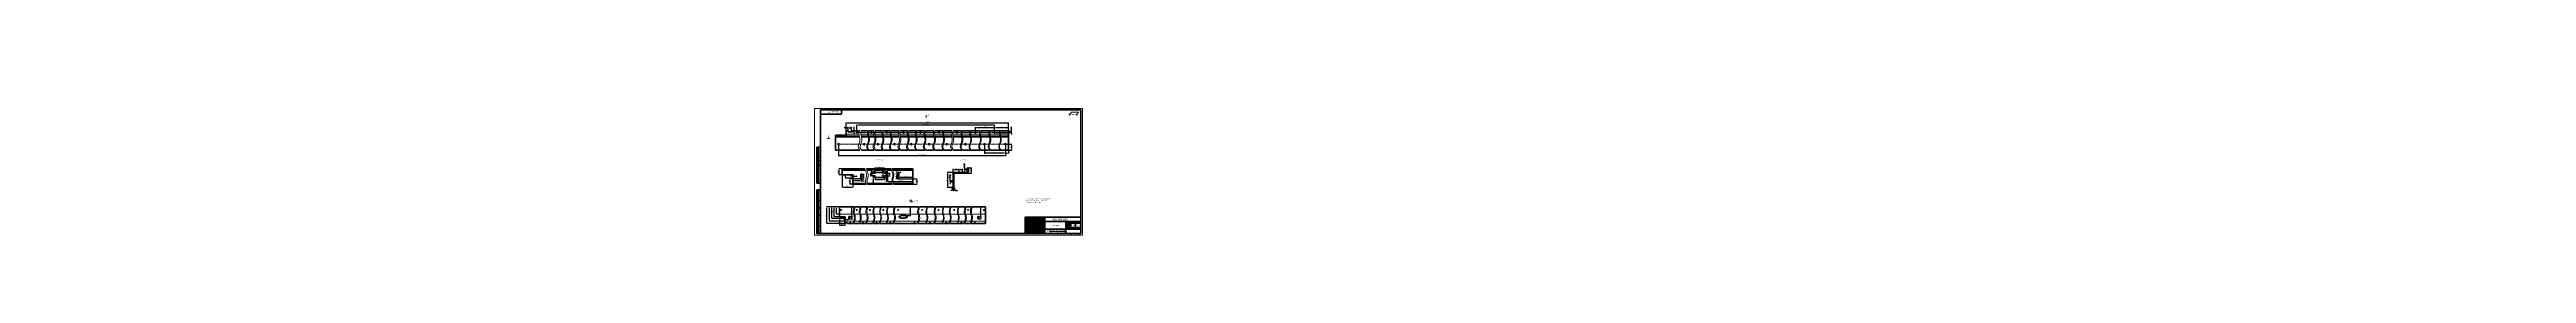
# Model space of a CAD drawing. Header units: millimetres. Extents: x 12064 to 35004, y -6103 to -2658.
# Drawn here: x 26769 to 35004, y -3147 to -2658 of the extents above; entities outside this region: 20.
import ezdxf

# ---------------------------------------------------------------- set-up
doc = ezdxf.new("R2010")
doc.units = ezdxf.units.MM
doc.linetypes.add('LT_03', pattern=[20.32, 12.7, -2.54, 2.54, -2.54])
doc.linetypes.add('LT_04', pattern=[20, 10, -2, 2, -2, 2, -2])
for name, color, linetype, lineweight in [('Layer_01', 5, 'Continuous', 13), ('Layer_02', 1, 'Continuous', 13), ('Layer_03', 5, 'LT_04', 13), ('Layer_04', 7, 'Continuous', 40), ('Layer_05', 6, 'Continuous', 13), ('Layer_06', 7, 'Continuous', 40), ('Layer_08', 5, 'Continuous', 13), ('Layer_09', 1, 'Continuous', 15), ('Layer_10', 6, 'Continuous', 15), ('Layer_11', 1, 'LT_03', 15)]:
    doc.layers.add(name, color=color, linetype=linetype, lineweight=lineweight)
doc.styles.add('Style_01', font='ARIALNI.TTF', dxfattribs={"width": 0.9, "height": 3.5})
doc.dimstyles.new('DimStyle_01', dxfattribs={"dimtxt": 3.5, "dimasz": 3.5, "dimexe": 1.25, "dimexo": 0, "dimtad": 1, "dimdec": 1, "dimtxsty": 'Style_01', "dimcen": 2.5, "dimazin": 3, "dimtfac": 1, "dimtdec": 1, "dimtmove": 0, "dimatfit": 3})
doc.dimstyles.new('DimStyle_02', dxfattribs={"dimtxt": 3.5, "dimasz": 2.5, "dimexe": 1.25, "dimexo": 0, "dimtad": 1, "dimdec": 1, "dimlfac": 2, "dimtxsty": 'Style_01', "dimcen": 2.5, "dimazin": 3, "dimtfac": 1, "dimtdec": 1, "dimtmove": 0, "dimatfit": 3})
pattern_1 = [(45, (12825.22, -7340.477), (-33.676, 33.676), []), (45, (12847.67, -7340.477), (-33.676, 33.676), [])]
pattern_2 = [(135, (12825.22, -7340.477), (-33.676, -33.676), []), (135, (12825.22, -7318.026), (-33.676, -33.676), [])]
pattern_3 = [(45, (13094.995, -4972.475), (-6.7352, 6.7352), []), (45, (13099.485, -4972.475), (-6.7352, 6.7352), [])]
pattern_4 = [(135, (13094.995, -4972.475), (-6.7352, -6.7352), []), (135, (13094.995, -4967.985), (-6.7352, -6.7352), [])]
pattern_5 = [(135, (11776.583, -5855.99), (-16.838, -16.838), []), (135, (11776.583, -5844.764), (-16.838, -16.838), [])]
pattern_6 = [(135, (11776.583, -5855.99), (-33.676, -33.676), []), (135, (11776.583, -5844.764), (-33.676, -33.676), []), (135, (11776.583, -5833.54), (-33.676, -33.676), []), (135, (11776.583, -5822.313), (-33.676, -33.676), [])]
pattern_7 = [(135, (12568.867, -5950.41), (-33.676, -33.676), []), (135, (12568.867, -5939.186), (-33.676, -33.676), []), (135, (12568.867, -5927.96), (-33.676, -33.676), []), (135, (12568.867, -5916.735), (-33.676, -33.676), [])]

# ---------------------------------------------------------------- blocks, each defined once
blk = doc.blocks.new('*D1839')
at = {"layer": 'Defpoints', "color": 0, "ltscale": 0.5}
for p in [(29423.9, -2790.5), (29417.4, -2800.5), (29423.9, -2800.5)]:
    blk.add_point(p, dxfattribs=at)
at = {"layer": 'Layer_09', "color": 0, "lineweight": -2, "ltscale": 0.5}
for p, q in [((29413.9, -2790.5), (29410.4, -2790.5)), ((29417.4, -2800.5), (29417.4, -2789.2)), ((29417.4, -2790.5), (29423.9, -2790.5)), ((29423.9, -2800.5), (29423.9, -2789.2)), ((29427.4, -2790.5), (29430.9, -2790.5))]:
    blk.add_line(p, q, dxfattribs=at)
at = {"layer": 'Layer_09', "color": 0, "ltscale": 0.5}
for points in [[(29413.9, -2789.9), (29413.9, -2791.1), (29417.4, -2790.5)], [(29427.4, -2789.9), (29427.4, -2791.1), (29423.9, -2790.5)]]:
    blk.add_solid(points, dxfattribs=at)
at = {"layer": 'Layer_09', "color": 0, "ltscale": 0.5, "insert": (29420.7, -2787.7), "char_height": 3.5, "attachment_point": 5, "style": 'Style_01'}
blk.add_mtext('6,5', dxfattribs=at)
blk = doc.blocks.new('*D1778')
at = {"layer": 'Defpoints', "color": 0, "ltscale": 0.5}
for p in [(29434.9, -2790.5), (29423.9, -2800.5), (29434.9, -2800.5)]:
    blk.add_point(p, dxfattribs=at)
at = {"layer": 'Layer_09', "color": 0, "lineweight": -2, "ltscale": 0.5}
for p, q in [((29423.9, -2800.5), (29423.9, -2789.2)), ((29427.4, -2790.5), (29431.4, -2790.5)), ((29434.9, -2800.5), (29434.9, -2789.2))]:
    blk.add_line(p, q, dxfattribs=at)
at = {"layer": 'Layer_09', "color": 0, "ltscale": 0.5}
for points in [[(29427.4, -2789.9), (29427.4, -2791.1), (29423.9, -2790.5)], [(29431.4, -2789.9), (29431.4, -2791.1), (29434.9, -2790.5)]]:
    blk.add_solid(points, dxfattribs=at)
at = {"layer": 'Layer_09', "color": 0, "ltscale": 0.5, "insert": (29429.4, -2788.1), "char_height": 3.5, "attachment_point": 5, "style": 'Style_01'}
blk.add_mtext('11', dxfattribs=at)
blk = doc.blocks.new('*D1840')
at = {"layer": 'Defpoints', "color": 0, "ltscale": 0.5}
for p in [(29957, -2774.5), (29417.4, -2800.5), (29957, -2800.5)]:
    blk.add_point(p, dxfattribs=at)
at = {"layer": 'Layer_09', "color": 0, "lineweight": -2, "ltscale": 0.5}
for p, q in [((29417.4, -2800.5), (29417.4, -2773.2)), ((29420.9, -2774.5), (29953.5, -2774.5)), ((29957, -2800.5), (29957, -2773.2))]:
    blk.add_line(p, q, dxfattribs=at)
at = {"layer": 'Layer_09', "color": 0, "ltscale": 0.5}
for points in [[(29420.9, -2773.9), (29420.9, -2775.1), (29417.4, -2774.5)], [(29953.5, -2773.9), (29953.5, -2775.1), (29957, -2774.5)]]:
    blk.add_solid(points, dxfattribs=at)
at = {"layer": 'Layer_09', "color": 0, "ltscale": 0.5, "insert": (29687.2, -2771.7), "char_height": 3.5, "attachment_point": 5, "style": 'Style_01'}
blk.add_mtext('1946,8', dxfattribs=at)
blk = doc.blocks.new('*D1841')
at = {"layer": 'Defpoints', "color": 0, "ltscale": 0.5}
for p in [(29910.7, -2790.5), (29910.7, -2803.2), (29957, -2800.5)]:
    blk.add_point(p, dxfattribs=at)
at = {"layer": 'Layer_09', "color": 0, "lineweight": -2, "ltscale": 0.5}
for p, q in [((29910.7, -2803.2), (29910.7, -2789.2)), ((29953.5, -2790.5), (29914.2, -2790.5)), ((29957, -2800.5), (29957, -2789.2))]:
    blk.add_line(p, q, dxfattribs=at)
at = {"layer": 'Layer_09', "color": 0, "ltscale": 0.5}
for points in [[(29914.2, -2789.9), (29914.2, -2791.1), (29910.7, -2790.5)], [(29953.5, -2789.9), (29953.5, -2791.1), (29957, -2790.5)]]:
    blk.add_solid(points, dxfattribs=at)
at = {"layer": 'Layer_09', "color": 0, "ltscale": 0.5, "insert": (29933.8, -2788.1), "char_height": 3.5, "attachment_point": 5, "style": 'Style_01'}
blk.add_mtext('72', dxfattribs=at)
blk = doc.blocks.new('*D1842')
at = {"layer": 'Defpoints', "color": 0, "ltscale": 0.5}
for p in [(29847.2, -2790.5), (29847.2, -2803.2), (29910.7, -2803.2)]:
    blk.add_point(p, dxfattribs=at)
at = {"layer": 'Layer_09', "color": 0, "lineweight": -2, "ltscale": 0.5}
for p, q in [((29847.2, -2803.2), (29847.2, -2789.2)), ((29907.2, -2790.5), (29850.7, -2790.5)), ((29910.7, -2803.2), (29910.7, -2789.2))]:
    blk.add_line(p, q, dxfattribs=at)
at = {"layer": 'Layer_09', "color": 0, "ltscale": 0.5}
for points in [[(29850.7, -2789.9), (29850.7, -2791.1), (29847.2, -2790.5)], [(29907.2, -2789.9), (29907.2, -2791.1), (29910.7, -2790.5)]]:
    blk.add_solid(points, dxfattribs=at)
at = {"layer": 'Layer_09', "color": 0, "ltscale": 0.5, "insert": (29878.9, -2788.1), "char_height": 3.5, "attachment_point": 5, "style": 'Style_01'}
blk.add_mtext('230', dxfattribs=at)
blk = doc.blocks.new('*D1843')
at = {"layer": 'Defpoints', "color": 0, "ltscale": 0.5}
for p in [(29913.8, -2800.5), (29913.8, -2806.3), (29967, -2800.5)]:
    blk.add_point(p, dxfattribs=at)
at = {"layer": 'Layer_09', "color": 0, "lineweight": -2, "ltscale": 0.5}
for p, q in [((29967, -2797), (29967, -2787.4)), ((29913.8, -2800.5), (29968.2, -2800.5)), ((29913.8, -2806.3), (29968.2, -2806.3)), ((29967, -2806.3), (29967, -2800.5)), ((29967, -2809.8), (29967, -2813.3))]:
    blk.add_line(p, q, dxfattribs=at)
at = {"layer": 'Layer_09', "color": 0, "ltscale": 0.5}
for points in [[(29966.4, -2797), (29967.5, -2797), (29967, -2800.5)], [(29966.4, -2809.8), (29967.5, -2809.8), (29967, -2806.3)]]:
    blk.add_solid(points, dxfattribs=at)
at = {"layer": 'Layer_09', "color": 0, "ltscale": 0.5, "insert": (29964.2, -2790.5), "char_height": 3.5, "attachment_point": 5, "rotation": 90, "style": 'Style_01'}
blk.add_mtext('5,8', dxfattribs=at)
blk = doc.blocks.new('*D1844')
at = {"layer": 'Defpoints', "color": 0, "ltscale": 0.5}
for p in [(29453.2, -2782.5), (29453.2, -2803.2), (29910.7, -2803.2)]:
    blk.add_point(p, dxfattribs=at)
at = {"layer": 'Layer_09', "color": 0, "lineweight": -2, "ltscale": 0.5}
for p, q in [((29453.2, -2803.2), (29453.2, -2781.2)), ((29907.2, -2782.5), (29456.7, -2782.5)), ((29910.7, -2803.2), (29910.7, -2781.2))]:
    blk.add_line(p, q, dxfattribs=at)
at = {"layer": 'Layer_09', "color": 0, "ltscale": 0.5}
for points in [[(29456.7, -2781.9), (29456.7, -2783.1), (29453.2, -2782.5)], [(29907.2, -2781.9), (29907.2, -2783.1), (29910.7, -2782.5)]]:
    blk.add_solid(points, dxfattribs=at)
at = {"layer": 'Layer_09', "color": 0, "ltscale": 0.5, "insert": (29681.9, -2780.1), "char_height": 3.5, "attachment_point": 5, "style": 'Style_01'}
blk.add_mtext('230x8=1840', dxfattribs=at)
blk = doc.blocks.new('*D1845')
at = {"layer": 'Defpoints', "color": 0, "ltscale": 0.5}
for p in [(29434.9, -2800.5), (29434.9, -2804.1), (29443.9, -2800.5)]:
    blk.add_point(p, dxfattribs=at)
at = {"layer": 'Layer_09', "color": 0, "lineweight": -2, "ltscale": 0.5}
for p, q in [((29443.9, -2797), (29443.9, -2787.4)), ((29434.9, -2800.5), (29445.1, -2800.5)), ((29434.9, -2804.1), (29445.1, -2804.1)), ((29443.9, -2804.1), (29443.9, -2800.5)), ((29443.9, -2807.6), (29443.9, -2811.1))]:
    blk.add_line(p, q, dxfattribs=at)
at = {"layer": 'Layer_09', "color": 0, "ltscale": 0.5}
for points in [[(29443.3, -2797), (29444.5, -2797), (29443.9, -2800.5)], [(29443.3, -2807.6), (29444.5, -2807.6), (29443.9, -2804.1)]]:
    blk.add_solid(points, dxfattribs=at)
at = {"layer": 'Layer_09', "color": 0, "ltscale": 0.5, "insert": (29441.1, -2790.4), "char_height": 3.5, "attachment_point": 5, "rotation": 90, "style": 'Style_01'}
blk.add_mtext('3,6', dxfattribs=at)
blk = doc.blocks.new('*D1846')
at = {"layer": 'Defpoints', "color": 0, "ltscale": 0.5}
for p in [(29950.1, -2845.2), (29950.1, -2865.3), (29967, -2865.3)]:
    blk.add_point(p, dxfattribs=at)
at = {"layer": 'Layer_09', "color": 0, "lineweight": -2, "ltscale": 0.5}
for p, q in [((29950.1, -2845.2), (29968.2, -2845.2)), ((29950.1, -2865.3), (29968.2, -2865.3)), ((29967, -2848.7), (29967, -2861.8))]:
    blk.add_line(p, q, dxfattribs=at)
at = {"layer": 'Layer_09', "color": 0, "ltscale": 0.5}
for points in [[(29966.4, -2848.7), (29967.5, -2848.7), (29967, -2845.2)], [(29966.4, -2861.8), (29967.5, -2861.8), (29967, -2865.3)]]:
    blk.add_solid(points, dxfattribs=at)
at = {"layer": 'Layer_09', "color": 0, "ltscale": 0.5, "insert": (29964.2, -2855.2), "char_height": 3.5, "attachment_point": 5, "rotation": 90, "style": 'Style_01'}
blk.add_mtext('20,1', dxfattribs=at)
blk = doc.blocks.new('*D1847')
at = {"layer": 'Defpoints', "color": 0, "ltscale": 0.5}
for p in [(29947, -2849.3), (29957, -2865.3), (29957, -2875.3)]:
    blk.add_point(p, dxfattribs=at)
at = {"layer": 'Layer_09', "color": 0, "lineweight": -2, "ltscale": 0.5}
for p, q in [((29947, -2849.3), (29947, -2876.5)), ((29950.5, -2875.3), (29953.5, -2875.3)), ((29957, -2865.3), (29957, -2876.5))]:
    blk.add_line(p, q, dxfattribs=at)
at = {"layer": 'Layer_09', "color": 0, "ltscale": 0.5}
for points in [[(29950.5, -2874.7), (29950.5, -2875.9), (29947, -2875.3)], [(29953.5, -2874.7), (29953.5, -2875.9), (29957, -2875.3)]]:
    blk.add_solid(points, dxfattribs=at)
at = {"layer": 'Layer_09', "color": 0, "ltscale": 0.5, "insert": (29952, -2872.9), "char_height": 3.5, "attachment_point": 5, "style": 'Style_01'}
blk.add_mtext('10', dxfattribs=at)
blk = doc.blocks.new('*D1848')
at = {"layer": 'Defpoints', "color": 0, "ltscale": 0.5}
for p in [(29877.5, -2848.3), (29877.5, -2875.3), (29947, -2848.3)]:
    blk.add_point(p, dxfattribs=at)
at = {"layer": 'Layer_09', "color": 0, "lineweight": -2, "ltscale": 0.5}
for p, q in [((29877.5, -2848.3), (29877.5, -2876.6)), ((29943.5, -2875.3), (29881, -2875.3)), ((29947, -2848.3), (29947, -2876.6))]:
    blk.add_line(p, q, dxfattribs=at)
at = {"layer": 'Layer_09', "color": 0, "ltscale": 0.5}
for points in [[(29881, -2874.7), (29881, -2875.9), (29877.5, -2875.3)], [(29943.5, -2874.7), (29943.5, -2875.9), (29947, -2875.3)]]:
    blk.add_solid(points, dxfattribs=at)
at = {"layer": 'Layer_09', "color": 0, "ltscale": 0.5, "insert": (29912.2, -2872.9), "char_height": 3.5, "attachment_point": 5, "style": 'Style_01'}
blk.add_mtext('218', dxfattribs=at)
blk = doc.blocks.new('*D1849')
at = {"layer": 'Defpoints', "color": 0, "ltscale": 0.5}
for p in [(29392.2, -2848.3), (29947, -2848.3), (29392.2, -2883.3)]:
    blk.add_point(p, dxfattribs=at)
at = {"layer": 'Layer_09', "color": 0, "lineweight": -2, "ltscale": 0.5}
for p, q in [((29392.2, -2848.3), (29392.2, -2884.6)), ((29947, -2848.3), (29947, -2884.6)), ((29943.5, -2883.3), (29395.7, -2883.3))]:
    blk.add_line(p, q, dxfattribs=at)
at = {"layer": 'Layer_09', "color": 0, "ltscale": 0.5}
for points in [[(29395.7, -2882.7), (29395.7, -2883.9), (29392.2, -2883.3)], [(29943.5, -2882.7), (29943.5, -2883.9), (29947, -2883.3)]]:
    blk.add_solid(points, dxfattribs=at)
at = {"layer": 'Layer_09', "color": 0, "ltscale": 0.5, "insert": (29669.6, -2880.9), "char_height": 3.5, "attachment_point": 5, "style": 'Style_01'}
blk.add_mtext('218x9=1962', dxfattribs=at)
blk = doc.blocks.new('*D1850')
at = {"layer": 'Defpoints', "color": 0, "ltscale": 0.5}
for p in [(29754.9, -2938.5), (29778.9, -2938.5), (29772.9, -2988.5)]:
    blk.add_point(p, dxfattribs=at)
at = {"layer": 'Layer_09', "color": 0, "lineweight": -2, "ltscale": 0.5}
for p, q in [((29778.9, -2938.5), (29753.6, -2938.5)), ((29754.9, -2985), (29754.9, -2942)), ((29772.9, -2988.5), (29753.6, -2988.5))]:
    blk.add_line(p, q, dxfattribs=at)
at = {"layer": 'Layer_09', "color": 0, "ltscale": 0.5}
for points in [[(29754.3, -2942), (29755.5, -2942), (29754.9, -2938.5)], [(29754.3, -2985), (29755.5, -2985), (29754.9, -2988.5)]]:
    blk.add_solid(points, dxfattribs=at)
at = {"layer": 'Layer_09', "color": 0, "ltscale": 0.5, "insert": (29752.5, -2963.5), "char_height": 3.5, "attachment_point": 5, "rotation": 90, "style": 'Style_01'}
blk.add_mtext('50', dxfattribs=at)
blk = doc.blocks.new('*D1779')
at = {"layer": 'Defpoints', "color": 0, "ltscale": 0.5}
for p in [(29793.4, -2928.5), (29793.4, -2938.5), (29772.9, -2988.5)]:
    blk.add_point(p, dxfattribs=at)
at = {"layer": 'Layer_09', "color": 0, "lineweight": -2, "ltscale": 0.5}
for p, q in [((29772.9, -2988.5), (29772.9, -2927.3)), ((29776.4, -2928.5), (29789.9, -2928.5)), ((29793.4, -2938.5), (29793.4, -2927.3))]:
    blk.add_line(p, q, dxfattribs=at)
at = {"layer": 'Layer_09', "color": 0, "ltscale": 0.5}
for points in [[(29776.4, -2928), (29776.4, -2929.1), (29772.9, -2928.5)], [(29789.9, -2928), (29789.9, -2929.1), (29793.4, -2928.5)]]:
    blk.add_solid(points, dxfattribs=at)
at = {"layer": 'Layer_09', "color": 0, "ltscale": 0.5, "insert": (29783.1, -2925.8), "char_height": 3.5, "attachment_point": 5, "style": 'Style_01'}
blk.add_mtext('20,5', dxfattribs=at)
blk = doc.blocks.new('*D1780')
at = {"layer": 'Defpoints', "color": 0, "ltscale": 0.5}
for p in [(29793.4, -2938.5), (29804.4, -2928.5), (29804.4, -2938.5)]:
    blk.add_point(p, dxfattribs=at)
at = {"layer": 'Layer_09', "color": 0, "lineweight": -2, "ltscale": 0.5}
for p, q in [((29793.4, -2938.5), (29793.4, -2927.3)), ((29796.9, -2928.5), (29800.9, -2928.5)), ((29804.4, -2938.5), (29804.4, -2927.3))]:
    blk.add_line(p, q, dxfattribs=at)
at = {"layer": 'Layer_09', "color": 0, "ltscale": 0.5}
for points in [[(29796.9, -2928), (29796.9, -2929.1), (29793.4, -2928.5)], [(29800.9, -2928), (29800.9, -2929.1), (29804.4, -2928.5)]]:
    blk.add_solid(points, dxfattribs=at)
at = {"layer": 'Layer_09', "color": 0, "ltscale": 0.5, "insert": (29798.9, -2926.2), "char_height": 3.5, "attachment_point": 5, "style": 'Style_01'}
blk.add_mtext('11', dxfattribs=at)
blk = doc.blocks.new('*D1851')
at = {"layer": 'Defpoints', "color": 0, "ltscale": 0.5}
for p in [(29818.3, -2941.5), (29821.3, -2923.7), (29834.3, -2923.7)]:
    blk.add_point(p, dxfattribs=at)
at = {"layer": 'Layer_09', "color": 0, "lineweight": -2, "ltscale": 0.5}
for p, q in [((29818.3, -2941.5), (29835.5, -2941.5)), ((29821.3, -2923.7), (29835.5, -2923.7)), ((29834.3, -2938), (29834.3, -2927.2))]:
    blk.add_line(p, q, dxfattribs=at)
at = {"layer": 'Layer_09', "color": 0, "ltscale": 0.5}
for points in [[(29833.7, -2927.2), (29834.9, -2927.2), (29834.3, -2923.7)], [(29833.7, -2938), (29834.9, -2938), (29834.3, -2941.5)]]:
    blk.add_solid(points, dxfattribs=at)
at = {"layer": 'Layer_09', "color": 0, "ltscale": 0.5, "insert": (29831.5, -2932.6), "char_height": 3.5, "attachment_point": 5, "rotation": 90, "style": 'Style_01'}
blk.add_mtext('17,8', dxfattribs=at)
blk = doc.blocks.new('*D1781')
at = {"layer": 'Defpoints', "color": 0, "ltscale": 0.5}
for p in [(29772.9, -2988.5), (29775.9, -2988.5), (29775.9, -2998.5)]:
    blk.add_point(p, dxfattribs=at)
at = {"layer": 'Layer_09', "color": 0, "lineweight": -2, "ltscale": 0.5}
for p, q in [((29769.4, -2998.5), (29765.9, -2998.5)), ((29772.9, -2988.5), (29772.9, -2999.8)), ((29772.9, -2998.5), (29775.9, -2998.5)), ((29775.9, -2988.5), (29775.9, -2999.8)), ((29779.4, -2998.5), (29787.5, -2998.5))]:
    blk.add_line(p, q, dxfattribs=at)
at = {"layer": 'Layer_09', "color": 0, "ltscale": 0.5}
for points in [[(29769.4, -2998), (29769.4, -2999.1), (29772.9, -2998.5)], [(29779.4, -2998), (29779.4, -2999.1), (29775.9, -2998.5)]]:
    blk.add_solid(points, dxfattribs=at)
at = {"layer": 'Layer_09', "color": 0, "ltscale": 0.5, "insert": (29785.2, -2996.1), "char_height": 3.5, "attachment_point": 5, "style": 'Style_01'}
blk.add_mtext('3*', dxfattribs=at)
blk = doc.blocks.new('*D1852')
at = {"layer": 'Defpoints', "color": 0, "ltscale": 0.5}
for p in [(29811.3, -2931), (29821.3, -2927.7), (29821.3, -2931)]:
    blk.add_point(p, dxfattribs=at)
at = {"layer": 'Layer_09', "color": 0, "lineweight": -2, "ltscale": 0.5}
for p, q in [((29821.3, -2927.7), (29810, -2927.7)), ((29821.3, -2931), (29810, -2931)), ((29811.3, -2924.2), (29811.3, -2909.2)), ((29811.3, -2931), (29811.3, -2927.7)), ((29811.3, -2934.5), (29811.3, -2938))]:
    blk.add_line(p, q, dxfattribs=at)
at = {"layer": 'Layer_09', "color": 0, "ltscale": 0.5}
for points in [[(29810.7, -2924.2), (29811.9, -2924.2), (29811.3, -2927.7)], [(29810.7, -2934.5), (29811.9, -2934.5), (29811.3, -2931)]]:
    blk.add_solid(points, dxfattribs=at)
at = {"layer": 'Layer_09', "color": 0, "ltscale": 0.5, "insert": (29811.3, -2915), "char_height": 3.5, "attachment_point": 5, "rotation": 90, "style": 'Style_01'}
blk.add_mtext('%%C3,3\\P9 отв.', dxfattribs=at)
blk = doc.blocks.new('*D1853')
at = {"layer": 'Defpoints', "color": 0, "ltscale": 0.5}
for p in [(29762.9, -2966.3), (29772.9, -2966.3), (29772.9, -2970.5)]:
    blk.add_point(p, dxfattribs=at)
at = {"layer": 'Layer_09', "color": 0, "lineweight": -2, "ltscale": 0.5}
for p, q in [((29762.9, -2962.8), (29762.9, -2946.1)), ((29772.9, -2966.3), (29761.6, -2966.3)), ((29772.9, -2970.5), (29761.6, -2970.5)), ((29762.9, -2970.5), (29762.9, -2966.3)), ((29762.9, -2974), (29762.9, -2977.5))]:
    blk.add_line(p, q, dxfattribs=at)
at = {"layer": 'Layer_09', "color": 0, "ltscale": 0.5}
for points in [[(29762.3, -2962.8), (29763.5, -2962.8), (29762.9, -2966.3)], [(29762.3, -2974), (29763.5, -2974), (29762.9, -2970.5)]]:
    blk.add_solid(points, dxfattribs=at)
at = {"layer": 'Layer_09', "color": 0, "ltscale": 0.5, "char_height": 3.5, "attachment_point": 5, "rotation": 90, "style": 'Style_01'}
for s, insert in [('%%C4,2', (29760, -2952.7)), ('10 отв.', (29765.3, -2952.7))]:
    blk.add_mtext(s, dxfattribs=dict(at, insert=insert))
blk = doc.blocks.new('*D1786')
at = {"layer": 'Defpoints', "color": 0, "ltscale": 0.5}
for p in [(29465.9, -2959.7), (29469.9, -2959.7), (29469.9, -2966.9)]:
    blk.add_point(p, dxfattribs=at)
at = {"layer": 'Layer_09', "color": 0, "lineweight": -2, "ltscale": 0.5}
for p, q in [((29465.9, -2959.7), (29465.9, -2968.1)), ((29469.9, -2959.7), (29469.9, -2968.1)), ((29462.4, -2966.9), (29458.9, -2966.9)), ((29465.9, -2966.9), (29469.9, -2966.9)), ((29473.4, -2966.9), (29476.9, -2966.9))]:
    blk.add_line(p, q, dxfattribs=at)
at = {"layer": 'Layer_09', "color": 0, "ltscale": 0.5}
for points in [[(29462.4, -2966.3), (29462.4, -2967.5), (29465.9, -2966.9)], [(29473.4, -2966.3), (29473.4, -2967.5), (29469.9, -2966.9)]]:
    blk.add_solid(points, dxfattribs=at)
at = {"layer": 'Layer_09', "color": 0, "ltscale": 0.5, "insert": (29467.9, -2964.5), "char_height": 3.5, "attachment_point": 5, "style": 'Style_01'}
blk.add_mtext('4', dxfattribs=at)
blk = doc.blocks.new('*D1787')
at = {"layer": 'Defpoints', "color": 0, "ltscale": 0.5}
for p in [(29465.9, -2944.3), (29465.9, -2960.3), (29476.2, -2944.3)]:
    blk.add_point(p, dxfattribs=at)
at = {"layer": 'Layer_09', "color": 0, "lineweight": -2, "ltscale": 0.5}
for p, q in [((29465.9, -2944.3), (29477.5, -2944.3)), ((29465.9, -2960.3), (29477.5, -2960.3)), ((29476.2, -2956.8), (29476.2, -2947.8))]:
    blk.add_line(p, q, dxfattribs=at)
at = {"layer": 'Layer_09', "color": 0, "ltscale": 0.5}
for points in [[(29475.6, -2947.8), (29476.8, -2947.8), (29476.2, -2944.3)], [(29475.6, -2956.8), (29476.8, -2956.8), (29476.2, -2960.3)]]:
    blk.add_solid(points, dxfattribs=at)
at = {"layer": 'Layer_09', "color": 0, "ltscale": 0.5, "insert": (29473.8, -2952.3), "char_height": 3.5, "attachment_point": 5, "rotation": 90, "style": 'Style_01'}
blk.add_mtext('16', dxfattribs=at)
blk = doc.blocks.new('*D1899')
at = {"layer": 'Defpoints', "color": 0, "ltscale": 0.5}
for p in [(29514.1, -2955.8), (29544.1, -2955.8), (29544.1, -2961.7)]:
    blk.add_point(p, dxfattribs=at)
at = {"layer": 'Layer_09', "color": 0, "lineweight": -2, "ltscale": 0.5}
for p, q in [((29514.1, -2955.8), (29514.1, -2963)), ((29517.6, -2961.7), (29540.6, -2961.7)), ((29544.1, -2955.8), (29544.1, -2963))]:
    blk.add_line(p, q, dxfattribs=at)
at = {"layer": 'Layer_09', "color": 0, "ltscale": 0.5}
for points in [[(29517.6, -2961.2), (29517.6, -2962.3), (29514.1, -2961.7)], [(29540.6, -2961.2), (29540.6, -2962.3), (29544.1, -2961.7)]]:
    blk.add_solid(points, dxfattribs=at)
at = {"layer": 'Layer_09', "color": 0, "ltscale": 0.5, "insert": (29529.1, -2959.3), "char_height": 3.5, "attachment_point": 5, "style": 'Style_01'}
blk.add_mtext('30', dxfattribs=at)
blk = doc.blocks.new('*D1900')
at = {"layer": 'Defpoints', "color": 0, "ltscale": 0.5}
for p in [(29544.1, -2950.3), (29544.1, -2955.8), (29550.5, -2950.3)]:
    blk.add_point(p, dxfattribs=at)
at = {"layer": 'Layer_09', "color": 0, "lineweight": -2, "ltscale": 0.5}
for p, q in [((29544.1, -2950.3), (29551.8, -2950.3)), ((29544.1, -2955.8), (29551.8, -2955.8)), ((29550.5, -2946.8), (29550.5, -2943.3)), ((29550.5, -2950.3), (29550.5, -2955.8)), ((29550.5, -2959.3), (29550.5, -2968.9))]:
    blk.add_line(p, q, dxfattribs=at)
at = {"layer": 'Layer_09', "color": 0, "ltscale": 0.5}
for points in [[(29549.9, -2946.8), (29551.1, -2946.8), (29550.5, -2950.3)], [(29549.9, -2959.3), (29551.1, -2959.3), (29550.5, -2955.8)]]:
    blk.add_solid(points, dxfattribs=at)
at = {"layer": 'Layer_09', "color": 0, "ltscale": 0.5, "insert": (29547.8, -2965.9), "char_height": 3.5, "attachment_point": 5, "rotation": 90, "style": 'Style_01'}
blk.add_mtext('5,5', dxfattribs=at)
blk = doc.blocks.new('*D1901')
at = {"layer": 'Defpoints', "color": 0, "ltscale": 0.5}
for p in [(29555.1, -2941.3), (29555.1, -2950.3), (29562.8, -2941.3)]:
    blk.add_point(p, dxfattribs=at)
at = {"layer": 'Layer_09', "color": 0, "lineweight": -2, "ltscale": 0.5}
for p, q in [((29555.1, -2941.3), (29564.1, -2941.3)), ((29555.1, -2950.3), (29564.1, -2950.3)), ((29562.8, -2946.8), (29562.8, -2944.8))]:
    blk.add_line(p, q, dxfattribs=at)
at = {"layer": 'Layer_09', "color": 0, "ltscale": 0.5}
for points in [[(29562.2, -2944.8), (29563.4, -2944.8), (29562.8, -2941.3)], [(29562.2, -2946.8), (29563.4, -2946.8), (29562.8, -2950.3)]]:
    blk.add_solid(points, dxfattribs=at)
at = {"layer": 'Layer_09', "color": 0, "ltscale": 0.5, "insert": (29560.4, -2945.8), "char_height": 3.5, "attachment_point": 5, "rotation": 90, "style": 'Style_01'}
blk.add_mtext('9', dxfattribs=at)
blk = doc.blocks.new('*D1902')
at = {"layer": 'Defpoints', "color": 0, "ltscale": 0.5}
for p in [(29539.4, -2941.3), (29544.1, -2938.8), (29544.1, -2941.3)]:
    blk.add_point(p, dxfattribs=at)
at = {"layer": 'Layer_09', "color": 0, "lineweight": -2, "ltscale": 0.5}
for p, q in [((29544.1, -2938.8), (29538.2, -2938.8)), ((29544.1, -2941.3), (29538.2, -2941.3)), ((29539.4, -2935.3), (29539.4, -2931.8)), ((29539.4, -2938.8), (29539.4, -2941.3)), ((29539.4, -2944.8), (29539.4, -2954.4))]:
    blk.add_line(p, q, dxfattribs=at)
at = {"layer": 'Layer_09', "color": 0, "ltscale": 0.5}
for points in [[(29538.8, -2935.3), (29540, -2935.3), (29539.4, -2938.8)], [(29538.8, -2944.8), (29540, -2944.8), (29539.4, -2941.3)]]:
    blk.add_solid(points, dxfattribs=at)
at = {"layer": 'Layer_09', "color": 0, "ltscale": 0.5, "insert": (29536.7, -2951.4), "char_height": 3.5, "attachment_point": 5, "rotation": 90, "style": 'Style_01'}
blk.add_mtext('2,5', dxfattribs=at)
blk = doc.blocks.new('*D1903')
at = {"layer": 'Defpoints', "color": 0, "ltscale": 0.5}
for p in [(29544.1, -2938.8), (29555.1, -2935.1), (29555.1, -2941.3)]:
    blk.add_point(p, dxfattribs=at)
at = {"layer": 'Layer_09', "color": 0, "lineweight": -2, "ltscale": 0.5}
for p, q in [((29544.1, -2938.8), (29544.1, -2933.9)), ((29547.6, -2935.1), (29551.6, -2935.1)), ((29555.1, -2941.3), (29555.1, -2933.9))]:
    blk.add_line(p, q, dxfattribs=at)
at = {"layer": 'Layer_09', "color": 0, "ltscale": 0.5}
for points in [[(29547.6, -2934.5), (29547.6, -2935.7), (29544.1, -2935.1)], [(29551.6, -2934.5), (29551.6, -2935.7), (29555.1, -2935.1)]]:
    blk.add_solid(points, dxfattribs=at)
at = {"layer": 'Layer_09', "color": 0, "ltscale": 0.5, "insert": (29549.6, -2932.7), "char_height": 3.5, "attachment_point": 5, "style": 'Style_01'}
blk.add_mtext('11', dxfattribs=at)
blk = doc.blocks.new('*D1904')
at = {"layer": 'Defpoints', "color": 0, "ltscale": 0.5}
for p in [(29514.1, -2938.8), (29544.1, -2923.6), (29544.1, -2938.8)]:
    blk.add_point(p, dxfattribs=at)
at = {"layer": 'Layer_09', "color": 0, "lineweight": -2, "ltscale": 0.5}
for p, q in [((29514.1, -2938.8), (29514.1, -2922.3)), ((29517.6, -2923.6), (29540.6, -2923.6)), ((29544.1, -2938.8), (29544.1, -2922.3))]:
    blk.add_line(p, q, dxfattribs=at)
at = {"layer": 'Layer_09', "color": 0, "ltscale": 0.5}
for points in [[(29517.6, -2923), (29517.6, -2924.2), (29514.1, -2923.6)], [(29540.6, -2923), (29540.6, -2924.2), (29544.1, -2923.6)]]:
    blk.add_solid(points, dxfattribs=at)
at = {"layer": 'Layer_09', "color": 0, "ltscale": 0.5, "insert": (29529.1, -2921.2), "char_height": 3.5, "attachment_point": 5, "style": 'Style_01'}
blk.add_mtext('30', dxfattribs=at)
blk = doc.blocks.new('*D1905')
at = {"layer": 'Defpoints', "color": 0, "ltscale": 0.5}
for p in [(29498.2, -2941.3), (29503.1, -2941.3), (29503.1, -2950.3)]:
    blk.add_point(p, dxfattribs=at)
at = {"layer": 'Layer_09', "color": 0, "lineweight": -2, "ltscale": 0.5}
for p, q in [((29503.1, -2941.3), (29496.9, -2941.3)), ((29503.1, -2950.3), (29496.9, -2950.3)), ((29498.2, -2946.8), (29498.2, -2944.8))]:
    blk.add_line(p, q, dxfattribs=at)
at = {"layer": 'Layer_09', "color": 0, "ltscale": 0.5}
for points in [[(29497.6, -2944.8), (29498.8, -2944.8), (29498.2, -2941.3)], [(29497.6, -2946.8), (29498.8, -2946.8), (29498.2, -2950.3)]]:
    blk.add_solid(points, dxfattribs=at)
at = {"layer": 'Layer_09', "color": 0, "ltscale": 0.5, "insert": (29495.8, -2945.8), "char_height": 3.5, "attachment_point": 5, "rotation": 90, "style": 'Style_01'}
blk.add_mtext('9', dxfattribs=at)
blk = doc.blocks.new('*D1906')
at = {"layer": 'Defpoints', "color": 0, "ltscale": 0.5}
for p in [(29503.1, -2941.3), (29514.1, -2935.1), (29514.1, -2941.3)]:
    blk.add_point(p, dxfattribs=at)
at = {"layer": 'Layer_09', "color": 0, "lineweight": -2, "ltscale": 0.5}
for p, q in [((29503.1, -2941.3), (29503.1, -2933.9)), ((29506.6, -2935.1), (29510.6, -2935.1)), ((29514.1, -2941.3), (29514.1, -2933.9))]:
    blk.add_line(p, q, dxfattribs=at)
at = {"layer": 'Layer_09', "color": 0, "ltscale": 0.5}
for points in [[(29506.6, -2934.5), (29506.6, -2935.7), (29503.1, -2935.1)], [(29510.6, -2934.5), (29510.6, -2935.7), (29514.1, -2935.1)]]:
    blk.add_solid(points, dxfattribs=at)
at = {"layer": 'Layer_09', "color": 0, "ltscale": 0.5, "insert": (29508.6, -2932.7), "char_height": 3.5, "attachment_point": 5, "style": 'Style_01'}
blk.add_mtext('11', dxfattribs=at)
blk = doc.blocks.new('*D1907')
at = {"layer": 'Defpoints', "color": 0, "ltscale": 0.5}
for p in [(29555.1, -2950.3), (29639.6, -2950.3), (29639.6, -2969)]:
    blk.add_point(p, dxfattribs=at)
at = {"layer": 'Layer_09', "color": 0, "lineweight": -2, "ltscale": 0.5}
for p, q in [((29555.1, -2950.3), (29555.1, -2970.3)), ((29639.6, -2950.3), (29639.6, -2970.3)), ((29558.6, -2969), (29636.1, -2969))]:
    blk.add_line(p, q, dxfattribs=at)
at = {"layer": 'Layer_09', "color": 0, "ltscale": 0.5}
for points in [[(29558.6, -2968.4), (29558.6, -2969.6), (29555.1, -2969)], [(29636.1, -2968.4), (29636.1, -2969.6), (29639.6, -2969)]]:
    blk.add_solid(points, dxfattribs=at)
at = {"layer": 'Layer_09', "color": 0, "ltscale": 0.5, "insert": (29597.3, -2966.3), "char_height": 3.5, "attachment_point": 5, "style": 'Style_01'}
blk.add_mtext('1040,8', dxfattribs=at)
blk = doc.blocks.new('*D1908')
at = {"layer": 'Defpoints', "color": 0, "ltscale": 0.5}
for p in [(29593.1, -2960.3), (29639.6, -2954.1), (29639.6, -2959.9)]:
    blk.add_point(p, dxfattribs=at)
at = {"layer": 'Layer_09', "color": 0, "lineweight": -2, "ltscale": 0.5}
for p, q in [((29593.1, -2960.3), (29593.1, -2952.8)), ((29596.6, -2954.1), (29636.1, -2954.1)), ((29639.6, -2959.9), (29639.6, -2952.8))]:
    blk.add_line(p, q, dxfattribs=at)
at = {"layer": 'Layer_09', "color": 0, "ltscale": 0.5}
for points in [[(29596.6, -2953.5), (29596.6, -2954.7), (29593.1, -2954.1)], [(29636.1, -2953.5), (29636.1, -2954.7), (29639.6, -2954.1)]]:
    blk.add_solid(points, dxfattribs=at)
at = {"layer": 'Layer_09', "color": 0, "ltscale": 0.5, "insert": (29616.3, -2951.4), "char_height": 3.5, "attachment_point": 5, "style": 'Style_01'}
blk.add_mtext('46,5', dxfattribs=at)
blk = doc.blocks.new('*D1909')
at = {"layer": 'Defpoints', "color": 0, "ltscale": 0.5}
for p in [(29589.1, -2944.3), (29593.1, -2937.7), (29593.1, -2944.3)]:
    blk.add_point(p, dxfattribs=at)
at = {"layer": 'Layer_09', "color": 0, "lineweight": -2, "ltscale": 0.5}
for p, q in [((29585.6, -2937.7), (29582.1, -2937.7)), ((29589.1, -2944.3), (29589.1, -2936.5)), ((29589.1, -2937.7), (29593.1, -2937.7)), ((29593.1, -2944.3), (29593.1, -2936.5)), ((29596.6, -2937.7), (29600.1, -2937.7))]:
    blk.add_line(p, q, dxfattribs=at)
at = {"layer": 'Layer_09', "color": 0, "ltscale": 0.5}
for points in [[(29585.6, -2937.1), (29585.6, -2938.3), (29589.1, -2937.7)], [(29596.6, -2937.1), (29596.6, -2938.3), (29593.1, -2937.7)]]:
    blk.add_solid(points, dxfattribs=at)
at = {"layer": 'Layer_09', "color": 0, "ltscale": 0.5, "insert": (29591.1, -2935.3), "char_height": 3.5, "attachment_point": 5, "style": 'Style_01'}
blk.add_mtext('4', dxfattribs=at)
blk = doc.blocks.new('*D1910')
at = {"layer": 'Defpoints', "color": 0, "ltscale": 0.5}
for p in [(29584.3, -2960.3), (29589.1, -2944.3), (29589.1, -2960.3)]:
    blk.add_point(p, dxfattribs=at)
at = {"layer": 'Layer_09', "color": 0, "lineweight": -2, "ltscale": 0.5}
for p, q in [((29589.1, -2944.3), (29583.1, -2944.3)), ((29589.1, -2960.3), (29583.1, -2960.3)), ((29584.3, -2947.8), (29584.3, -2956.8))]:
    blk.add_line(p, q, dxfattribs=at)
at = {"layer": 'Layer_09', "color": 0, "ltscale": 0.5}
for points in [[(29583.7, -2947.8), (29584.9, -2947.8), (29584.3, -2944.3)], [(29583.7, -2956.8), (29584.9, -2956.8), (29584.3, -2960.3)]]:
    blk.add_solid(points, dxfattribs=at)
at = {"layer": 'Layer_09', "color": 0, "ltscale": 0.5, "insert": (29581.9, -2952.3), "char_height": 3.5, "attachment_point": 5, "rotation": 90, "style": 'Style_01'}
blk.add_mtext('16', dxfattribs=at)
blk = doc.blocks.new('*D1788')
at = {"layer": 'Defpoints', "color": 0, "ltscale": 0.5}
for p in [(29465.9, -2959.7), (29439.4, -2966.9), (29439.4, -2971.7)]:
    blk.add_point(p, dxfattribs=at)
at = {"layer": 'Layer_09', "color": 0, "lineweight": -2, "ltscale": 0.5}
for p, q in [((29465.9, -2959.7), (29465.9, -2968.1)), ((29439.4, -2971.7), (29439.4, -2965.6)), ((29462.4, -2966.9), (29442.9, -2966.9))]:
    blk.add_line(p, q, dxfattribs=at)
at = {"layer": 'Layer_09', "color": 0, "ltscale": 0.5}
for points in [[(29442.9, -2966.3), (29442.9, -2967.5), (29439.4, -2966.9)], [(29462.4, -2966.3), (29462.4, -2967.5), (29465.9, -2966.9)]]:
    blk.add_solid(points, dxfattribs=at)
at = {"layer": 'Layer_09', "color": 0, "ltscale": 0.5, "insert": (29452.7, -2964.1), "char_height": 3.5, "attachment_point": 5, "style": 'Style_01'}
blk.add_mtext('26,5', dxfattribs=at)
blk = doc.blocks.new('*D1789')
at = {"layer": 'Defpoints', "color": 0, "ltscale": 0.5}
for p in [(29593.1, -2960.3), (29639.6, -2977.7), (29652.8, -2977.7)]:
    blk.add_point(p, dxfattribs=at)
at = {"layer": 'Layer_09', "color": 0, "lineweight": -2, "ltscale": 0.5}
for p, q in [((29593.1, -2960.3), (29654, -2960.3)), ((29652.8, -2963.8), (29652.8, -2974.2)), ((29639.6, -2977.7), (29654, -2977.7))]:
    blk.add_line(p, q, dxfattribs=at)
at = {"layer": 'Layer_09', "color": 0, "ltscale": 0.5}
for points in [[(29652.2, -2963.8), (29653.3, -2963.8), (29652.8, -2960.3)], [(29652.2, -2974.2), (29653.3, -2974.2), (29652.8, -2977.7)]]:
    blk.add_solid(points, dxfattribs=at)
at = {"layer": 'Layer_09', "color": 0, "ltscale": 0.5, "insert": (29650, -2969), "char_height": 3.5, "attachment_point": 5, "rotation": 90, "style": 'Style_01'}
blk.add_mtext('17,4', dxfattribs=at)
blk = doc.blocks.new('*D1790')
at = {"layer": 'Defpoints', "color": 0, "ltscale": 0.5}
for p in [(29465.9, -2960.3), (29429.4, -2977.7), (29439.4, -2977.7)]:
    blk.add_point(p, dxfattribs=at)
at = {"layer": 'Layer_09', "color": 0, "lineweight": -2, "ltscale": 0.5}
for p, q in [((29465.9, -2960.3), (29428.2, -2960.3)), ((29429.4, -2963.8), (29429.4, -2974.2)), ((29439.4, -2977.7), (29428.2, -2977.7))]:
    blk.add_line(p, q, dxfattribs=at)
at = {"layer": 'Layer_09', "color": 0, "ltscale": 0.5}
for points in [[(29428.9, -2963.8), (29430, -2963.8), (29429.4, -2960.3)], [(29428.9, -2974.2), (29430, -2974.2), (29429.4, -2977.7)]]:
    blk.add_solid(points, dxfattribs=at)
at = {"layer": 'Layer_09', "color": 0, "ltscale": 0.5, "insert": (29426.7, -2969), "char_height": 3.5, "attachment_point": 5, "rotation": 90, "style": 'Style_01'}
blk.add_mtext('17,4', dxfattribs=at)
blk = doc.blocks.new('*D1791')
at = {"layer": 'Defpoints', "color": 0, "ltscale": 0.5}
for p in [(29415.2, -2946.8), (29439.4, -2957.8), (29440.9, -2946.8)]:
    blk.add_point(p, dxfattribs=at)
at = {"layer": 'Layer_09', "color": 0, "lineweight": -2, "ltscale": 0.5}
for p, q in [((29440.9, -2946.8), (29413.9, -2946.8)), ((29439.4, -2957.8), (29413.9, -2957.8)), ((29415.2, -2954.3), (29415.2, -2950.3))]:
    blk.add_line(p, q, dxfattribs=at)
at = {"layer": 'Layer_09', "color": 0, "ltscale": 0.5}
for points in [[(29414.6, -2950.3), (29415.8, -2950.3), (29415.2, -2946.8)], [(29414.6, -2954.3), (29415.8, -2954.3), (29415.2, -2957.8)]]:
    blk.add_solid(points, dxfattribs=at)
at = {"layer": 'Layer_09', "color": 0, "ltscale": 0.5, "insert": (29412.8, -2952.3), "char_height": 3.5, "attachment_point": 5, "rotation": 90, "style": 'Style_01'}
blk.add_mtext('11', dxfattribs=at)
blk = doc.blocks.new('*D1911')
at = {"layer": 'Defpoints', "color": 0, "ltscale": 0.5}
for p in [(29394.2, -2926.3), (29404.2, -2926.3), (29404.2, -2946.8)]:
    blk.add_point(p, dxfattribs=at)
at = {"layer": 'Layer_09', "color": 0, "lineweight": -2, "ltscale": 0.5}
for p, q in [((29404.2, -2926.3), (29393, -2926.3)), ((29404.2, -2946.8), (29393, -2946.8)), ((29394.2, -2943.3), (29394.2, -2929.8))]:
    blk.add_line(p, q, dxfattribs=at)
at = {"layer": 'Layer_09', "color": 0, "ltscale": 0.5}
for points in [[(29393.7, -2929.8), (29394.8, -2929.8), (29394.2, -2926.3)], [(29393.7, -2943.3), (29394.8, -2943.3), (29394.2, -2946.8)]]:
    blk.add_solid(points, dxfattribs=at)
at = {"layer": 'Layer_09', "color": 0, "ltscale": 0.5, "insert": (29391.5, -2936.6), "char_height": 3.5, "attachment_point": 5, "rotation": 90, "style": 'Style_01'}
blk.add_mtext('20,5', dxfattribs=at)
blk = doc.blocks.new('*D1912')
at = {"layer": 'Defpoints', "color": 0, "ltscale": 0.5}
for p in [(29404.2, -2946.8), (29439.4, -2977.7), (29439.4, -2987.7)]:
    blk.add_point(p, dxfattribs=at)
at = {"layer": 'Layer_09', "color": 0, "lineweight": -2, "ltscale": 0.5}
for p, q in [((29404.2, -2946.8), (29404.2, -2989)), ((29407.7, -2987.7), (29435.9, -2987.7)), ((29439.4, -2977.7), (29439.4, -2989))]:
    blk.add_line(p, q, dxfattribs=at)
at = {"layer": 'Layer_09', "color": 0, "ltscale": 0.5}
for points in [[(29407.7, -2987.1), (29407.7, -2988.3), (29404.2, -2987.7)], [(29435.9, -2987.1), (29435.9, -2988.3), (29439.4, -2987.7)]]:
    blk.add_solid(points, dxfattribs=at)
at = {"layer": 'Layer_09', "color": 0, "ltscale": 0.5, "insert": (29421.8, -2985), "char_height": 3.5, "attachment_point": 5, "style": 'Style_01'}
blk.add_mtext('35,2', dxfattribs=at)
blk = doc.blocks.new('*D1792')
at = {"layer": 'Defpoints', "color": 0, "ltscale": 0.5}
for p in [(29439.4, -2957.8), (29440.9, -2951.1), (29440.9, -2957.8)]:
    blk.add_point(p, dxfattribs=at)
at = {"layer": 'Layer_09', "color": 0, "lineweight": -2, "ltscale": 0.5}
for p, q in [((29435.9, -2951.1), (29432.4, -2951.1)), ((29439.4, -2957.8), (29439.4, -2949.8)), ((29439.4, -2951.1), (29440.9, -2951.1)), ((29440.9, -2957.8), (29440.9, -2949.8)), ((29444.4, -2951.1), (29453.7, -2951.1))]:
    blk.add_line(p, q, dxfattribs=at)
at = {"layer": 'Layer_09', "color": 0, "ltscale": 0.5}
for points in [[(29435.9, -2950.5), (29435.9, -2951.6), (29439.4, -2951.1)], [(29444.4, -2950.5), (29444.4, -2951.6), (29440.9, -2951.1)]]:
    blk.add_solid(points, dxfattribs=at)
at = {"layer": 'Layer_09', "color": 0, "ltscale": 0.5, "insert": (29450.8, -2948.3), "char_height": 3.5, "attachment_point": 5, "style": 'Style_01'}
blk.add_mtext('1,5', dxfattribs=at)
blk = doc.blocks.new('*D1913')
at = {"layer": 'Defpoints', "color": 0, "ltscale": 0.5}
for p in [(29514.1, -2955.8), (29507.5, -2977.7), (29514.1, -2977.7)]:
    blk.add_point(p, dxfattribs=at)
at = {"layer": 'Layer_09', "color": 0, "lineweight": -2, "ltscale": 0.5}
for p, q in [((29514.1, -2955.8), (29506.3, -2955.8)), ((29507.5, -2959.3), (29507.5, -2974.2)), ((29514.1, -2977.7), (29506.3, -2977.7))]:
    blk.add_line(p, q, dxfattribs=at)
at = {"layer": 'Layer_09', "color": 0, "ltscale": 0.5}
for points in [[(29507, -2959.3), (29508.1, -2959.3), (29507.5, -2955.8)], [(29507, -2974.2), (29508.1, -2974.2), (29507.5, -2977.7)]]:
    blk.add_solid(points, dxfattribs=at)
at = {"layer": 'Layer_09', "color": 0, "ltscale": 0.5, "insert": (29504.8, -2966.8), "char_height": 3.5, "attachment_point": 5, "rotation": 90, "style": 'Style_01'}
blk.add_mtext('21,9', dxfattribs=at)
blk = doc.blocks.new('*D1916')
at = {"layer": 'Defpoints', "color": 0, "ltscale": 0.5}
for p in [(29385.7, -3053.1), (29395.7, -3053.1), (29395.7, -3076.9)]:
    blk.add_point(p, dxfattribs=at)
at = {"layer": 'Layer_09', "color": 0, "lineweight": -2, "ltscale": 0.5}
for p, q in [((29395.7, -3053.1), (29384.5, -3053.1)), ((29395.7, -3076.9), (29384.5, -3076.9)), ((29385.7, -3074.4), (29385.7, -3055.6))]:
    blk.add_line(p, q, dxfattribs=at)
at = {"layer": 'Layer_09', "color": 0, "ltscale": 0.5}
for points in [[(29385.3, -3055.6), (29386.1, -3055.6), (29385.7, -3053.1)], [(29385.3, -3074.4), (29386.1, -3074.4), (29385.7, -3076.9)]]:
    blk.add_solid(points, dxfattribs=at)
at = {"layer": 'Layer_09', "color": 0, "ltscale": 0.5, "insert": (29383, -3065), "char_height": 3.5, "attachment_point": 5, "rotation": 90, "style": 'Style_01'}
blk.add_mtext('47,5', dxfattribs=at)
blk = doc.blocks.new('*D1917')
at = {"layer": 'Defpoints', "color": 0, "ltscale": 0.5}
for p in [(29361.7, -3053.1), (29395.7, -3053.1), (29413.3, -3100.1)]:
    blk.add_point(p, dxfattribs=at)
at = {"layer": 'Layer_09', "color": 0, "lineweight": -2, "ltscale": 0.5}
for p, q in [((29395.7, -3053.1), (29360.5, -3053.1)), ((29413.3, -3100.1), (29360.5, -3100.1)), ((29361.7, -3097.6), (29361.7, -3055.6))]:
    blk.add_line(p, q, dxfattribs=at)
at = {"layer": 'Layer_09', "color": 0, "ltscale": 0.5}
for points in [[(29361.3, -3055.6), (29362.1, -3055.6), (29361.7, -3053.1)], [(29361.3, -3097.6), (29362.1, -3097.6), (29361.7, -3100.1)]]:
    blk.add_solid(points, dxfattribs=at)
at = {"layer": 'Layer_09', "color": 0, "ltscale": 0.5, "insert": (29359.3, -3076.6), "char_height": 3.5, "attachment_point": 5, "rotation": 90, "style": 'Style_01'}
blk.add_mtext('94', dxfattribs=at)
blk = doc.blocks.new('*D1918')
at = {"layer": 'Defpoints', "color": 0, "ltscale": 0.5}
for p in [(29353.7, -3053.1), (29395.7, -3053.1), (29413.3, -3107.8)]:
    blk.add_point(p, dxfattribs=at)
at = {"layer": 'Layer_09', "color": 0, "lineweight": -2, "ltscale": 0.5}
for p, q in [((29395.7, -3053.1), (29352.5, -3053.1)), ((29413.3, -3107.8), (29352.5, -3107.8)), ((29353.7, -3105.3), (29353.7, -3055.6))]:
    blk.add_line(p, q, dxfattribs=at)
at = {"layer": 'Layer_09', "color": 0, "ltscale": 0.5}
for points in [[(29353.3, -3055.6), (29354.1, -3055.6), (29353.7, -3053.1)], [(29353.3, -3105.3), (29354.1, -3105.3), (29353.7, -3107.8)]]:
    blk.add_solid(points, dxfattribs=at)
at = {"layer": 'Layer_09', "color": 0, "ltscale": 0.5, "insert": (29351, -3080.5), "char_height": 3.5, "attachment_point": 5, "rotation": 90, "style": 'Style_01'}
blk.add_mtext('109,3', dxfattribs=at)
blk = doc.blocks.new('*D1919')
at = {"layer": 'Defpoints', "color": 0, "ltscale": 0.5}
for p in [(29377.7, -3053.1), (29395.7, -3053.1), (29395.7, -3085.9)]:
    blk.add_point(p, dxfattribs=at)
at = {"layer": 'Layer_09', "color": 0, "lineweight": -2, "ltscale": 0.5}
for p, q in [((29395.7, -3053.1), (29376.5, -3053.1)), ((29395.7, -3085.9), (29376.5, -3085.9)), ((29377.7, -3083.4), (29377.7, -3055.6))]:
    blk.add_line(p, q, dxfattribs=at)
at = {"layer": 'Layer_09', "color": 0, "ltscale": 0.5}
for points in [[(29377.3, -3055.6), (29378.1, -3055.6), (29377.7, -3053.1)], [(29377.3, -3083.4), (29378.1, -3083.4), (29377.7, -3085.9)]]:
    blk.add_solid(points, dxfattribs=at)
at = {"layer": 'Layer_09', "color": 0, "ltscale": 0.5, "insert": (29375, -3069.5), "char_height": 3.5, "attachment_point": 5, "rotation": 90, "style": 'Style_01'}
blk.add_mtext('65,6', dxfattribs=at)
blk = doc.blocks.new('*D1793')
at = {"layer": 'Defpoints', "color": 0, "ltscale": 0.5}
for p in [(29369.7, -3053.1), (29395.7, -3053.1), (29413.3, -3091.4)]:
    blk.add_point(p, dxfattribs=at)
at = {"layer": 'Layer_09', "color": 0, "lineweight": -2, "ltscale": 0.5}
for p, q in [((29395.7, -3053.1), (29368.5, -3053.1)), ((29413.3, -3091.4), (29368.5, -3091.4)), ((29369.7, -3088.9), (29369.7, -3055.6))]:
    blk.add_line(p, q, dxfattribs=at)
at = {"layer": 'Layer_09', "color": 0, "ltscale": 0.5}
for points in [[(29369.3, -3055.6), (29370.1, -3055.6), (29369.7, -3053.1)], [(29369.3, -3088.9), (29370.1, -3088.9), (29369.7, -3091.4)]]:
    blk.add_solid(points, dxfattribs=at)
at = {"layer": 'Layer_09', "color": 0, "ltscale": 0.5, "insert": (29367, -3072.3), "char_height": 3.5, "attachment_point": 5, "rotation": 90, "style": 'Style_01'}
blk.add_mtext('76,6', dxfattribs=at)
blk = doc.blocks.new('*D1920')
at = {"layer": 'Defpoints', "color": 0, "ltscale": 0.5}
for p in [(29413.3, -3091.4), (29414.1, -3091.4), (29414.1, -3094.9)]:
    blk.add_point(p, dxfattribs=at)
at = {"layer": 'Layer_09', "color": 0, "lineweight": -2, "ltscale": 0.5}
for p, q in [((29410.8, -3094.9), (29408.3, -3094.9)), ((29413.3, -3091.4), (29413.3, -3096.1)), ((29413.3, -3094.9), (29414.1, -3094.9)), ((29414.1, -3091.4), (29414.1, -3096.1)), ((29416.6, -3094.9), (29424.9, -3094.9))]:
    blk.add_line(p, q, dxfattribs=at)
at = {"layer": 'Layer_09', "color": 0, "ltscale": 0.5}
for points in [[(29410.8, -3094.5), (29410.8, -3095.3), (29413.3, -3094.9)], [(29416.6, -3094.5), (29416.6, -3095.3), (29414.1, -3094.9)]]:
    blk.add_solid(points, dxfattribs=at)
at = {"layer": 'Layer_09', "color": 0, "ltscale": 0.5, "insert": (29422, -3092.2), "char_height": 3.5, "attachment_point": 5, "style": 'Style_01'}
blk.add_mtext('1,5', dxfattribs=at)
blk = doc.blocks.new('*D1794')
at = {"layer": 'Defpoints', "color": 0, "ltscale": 0.5}
for p in [(29426.3, -3053.1), (29428.6, -3084.7), (29436.7, -3053.1)]:
    blk.add_point(p, dxfattribs=at)
at = {"layer": 'Layer_09', "color": 0, "lineweight": -2, "ltscale": 0.5}
for p, q in [((29426.3, -3053.1), (29438, -3053.1)), ((29428.6, -3084.7), (29438, -3084.7)), ((29436.7, -3082.2), (29436.7, -3055.6))]:
    blk.add_line(p, q, dxfattribs=at)
at = {"layer": 'Layer_09', "color": 0, "ltscale": 0.5}
for points in [[(29436.3, -3055.6), (29437.2, -3055.6), (29436.7, -3053.1)], [(29436.3, -3082.2), (29437.2, -3082.2), (29436.7, -3084.7)]]:
    blk.add_solid(points, dxfattribs=at)
at = {"layer": 'Layer_09', "color": 0, "ltscale": 0.5, "insert": (29434, -3068.9), "char_height": 3.5, "attachment_point": 5, "rotation": 90, "style": 'Style_01'}
blk.add_mtext('63,1', dxfattribs=at)
blk = doc.blocks.new('*D1921')
at = {"layer": 'Defpoints', "color": 0, "ltscale": 0.5}
for p in [(29614.3, -3053.1), (29614.3, -3081.9), (29631.7, -3053.1)]:
    blk.add_point(p, dxfattribs=at)
at = {"layer": 'Layer_09', "color": 0, "lineweight": -2, "ltscale": 0.5}
for p, q in [((29614.3, -3053.1), (29632.9, -3053.1)), ((29614.3, -3081.9), (29632.9, -3081.9)), ((29631.7, -3079.4), (29631.7, -3055.6))]:
    blk.add_line(p, q, dxfattribs=at)
at = {"layer": 'Layer_09', "color": 0, "ltscale": 0.5}
for points in [[(29631.2, -3055.6), (29632.1, -3055.6), (29631.7, -3053.1)], [(29631.2, -3079.4), (29632.1, -3079.4), (29631.7, -3081.9)]]:
    blk.add_solid(points, dxfattribs=at)
at = {"layer": 'Layer_09', "color": 0, "ltscale": 0.5, "insert": (29628.9, -3067.5), "char_height": 3.5, "attachment_point": 5, "rotation": 90, "style": 'Style_01'}
blk.add_mtext('57,6', dxfattribs=at)
blk = doc.blocks.new('*D1795')
at = {"layer": 'Defpoints', "color": 0, "ltscale": 0.5}
for p in [(29857.4, -3053.1), (29857.4, -3084.7), (29865.4, -3053.1)]:
    blk.add_point(p, dxfattribs=at)
at = {"layer": 'Layer_09', "color": 0, "lineweight": -2, "ltscale": 0.5}
for p, q in [((29857.4, -3053.1), (29866.7, -3053.1)), ((29857.4, -3084.7), (29866.7, -3084.7)), ((29865.4, -3082.2), (29865.4, -3055.6))]:
    blk.add_line(p, q, dxfattribs=at)
at = {"layer": 'Layer_09', "color": 0, "ltscale": 0.5}
for points in [[(29865, -3055.6), (29865.9, -3055.6), (29865.4, -3053.1)], [(29865, -3082.2), (29865.9, -3082.2), (29865.4, -3084.7)]]:
    blk.add_solid(points, dxfattribs=at)
at = {"layer": 'Layer_09', "color": 0, "ltscale": 0.5, "insert": (29862.7, -3068.9), "char_height": 3.5, "attachment_point": 5, "rotation": 90, "style": 'Style_01'}
blk.add_mtext('63,1', dxfattribs=at)
blk = doc.blocks.new('*D1796')
at = {"layer": 'Defpoints', "color": 0, "ltscale": 0.5}
for p in [(29857.4, -3084.7), (29857.4, -3092.7), (29865.4, -3092.7)]:
    blk.add_point(p, dxfattribs=at)
at = {"layer": 'Layer_09', "color": 0, "lineweight": -2, "ltscale": 0.5}
for p, q in [((29857.4, -3084.7), (29866.7, -3084.7)), ((29857.4, -3092.7), (29866.7, -3092.7)), ((29865.4, -3087.2), (29865.4, -3090.2))]:
    blk.add_line(p, q, dxfattribs=at)
at = {"layer": 'Layer_09', "color": 0, "ltscale": 0.5}
for points in [[(29865, -3087.2), (29865.9, -3087.2), (29865.4, -3084.7)], [(29865, -3090.2), (29865.9, -3090.2), (29865.4, -3092.7)]]:
    blk.add_solid(points, dxfattribs=at)
at = {"layer": 'Layer_09', "color": 0, "ltscale": 0.5, "insert": (29863, -3088.7), "char_height": 3.5, "attachment_point": 5, "rotation": 90, "style": 'Style_01'}
blk.add_mtext('16', dxfattribs=at)
blk = doc.blocks.new('*D1797')
at = {"layer": 'Defpoints', "color": 0, "ltscale": 0.5}
for p in [(29428.6, -3084.7), (29428.6, -3092.7), (29436.7, -3092.7)]:
    blk.add_point(p, dxfattribs=at)
at = {"layer": 'Layer_09', "color": 0, "lineweight": -2, "ltscale": 0.5}
for p, q in [((29428.6, -3084.7), (29438, -3084.7)), ((29428.6, -3092.7), (29438, -3092.7)), ((29436.7, -3087.2), (29436.7, -3090.2))]:
    blk.add_line(p, q, dxfattribs=at)
at = {"layer": 'Layer_09', "color": 0, "ltscale": 0.5}
for points in [[(29436.3, -3087.2), (29437.2, -3087.2), (29436.7, -3084.7)], [(29436.3, -3090.2), (29437.2, -3090.2), (29436.7, -3092.7)]]:
    blk.add_solid(points, dxfattribs=at)
at = {"layer": 'Layer_09', "color": 0, "ltscale": 0.5, "insert": (29434.3, -3088.7), "char_height": 3.5, "attachment_point": 5, "rotation": 90, "style": 'Style_01'}
blk.add_mtext('16', dxfattribs=at)
blk = doc.blocks.new('*D1922')
at = {"layer": 'Defpoints', "color": 0, "ltscale": 0.5}
for p in [(29395.7, -3085.9), (29413.3, -3107.8), (29413.3, -3113)]:
    blk.add_point(p, dxfattribs=at)
at = {"layer": 'Layer_09', "color": 0, "lineweight": -2, "ltscale": 0.5}
for p, q in [((29395.7, -3085.9), (29395.7, -3114.2)), ((29398.2, -3113), (29410.8, -3113)), ((29413.3, -3107.8), (29413.3, -3114.2))]:
    blk.add_line(p, q, dxfattribs=at)
at = {"layer": 'Layer_09', "color": 0, "ltscale": 0.5}
for points in [[(29398.2, -3112.5), (29398.2, -3113.4), (29395.7, -3113)], [(29410.8, -3112.5), (29410.8, -3113.4), (29413.3, -3113)]]:
    blk.add_solid(points, dxfattribs=at)
at = {"layer": 'Layer_09', "color": 0, "ltscale": 0.5, "insert": (29404.5, -3110.2), "char_height": 3.5, "attachment_point": 5, "style": 'Style_01'}
blk.add_mtext('35,2', dxfattribs=at)

msp = doc.modelspace()

# ---------------------------------------------------------------- hatches: boundary and pattern name
at = {"linetype": 'Continuous', "lineweight": 18}
h = msp.add_hatch(dxfattribs=at)
h.set_pattern_fill('ANSI32', style=0)
h.set_pattern_definition([(45, (13843.823, -4264.557), (-6.7352, 6.7352), []), (45, (13848.313, -4264.557), (-6.7352, 6.7352), [])])
edge = h.paths.add_edge_path(flags=0)
edge.add_line((14080.832, -4014.421), (14080.832, -4016.421))
edge.add_arc((14080.632, -4016.421), 0.2, 270, 360, ccw=False)
edge.add_line((14080.632, -4016.621), (14078.632, -4016.621))
edge.add_line((14078.632, -4016.621), (14078.632, -4016.821))
edge.add_line((14078.632, -4016.821), (14080.632, -4016.821))
edge.add_arc((14080.632, -4016.421), 0.4, 270, 360)
edge.add_line((14081.032, -4016.421), (14081.032, -4014.421))
edge.add_line((14081.032, -4014.421), (14080.832, -4014.421))
h = msp.add_hatch(dxfattribs=at)
h.set_pattern_fill('ANSI32', angle=90, style=0)
h.set_pattern_definition(pattern_4)
h.paths.add_polyline_path([(13096.501, -4722.498), (13096.501, -4719.648), (13096.361, -4719.648), (13096.361, -4722.498)], flags=0)
h = msp.add_hatch(dxfattribs=at)
h.set_pattern_fill('ANSI32', angle=90, style=0)
h.set_pattern_definition(pattern_4)
edge = h.paths.add_edge_path(flags=0)
edge.add_arc((13096.975, -4721.151), 0.8, 290.9759869, 349.4128709)
edge.add_arc((13096.975, -4721.445), 0.8, 10.5871291, 69.0240131)
edge.add_line((13097.261, -4720.698), (13097.261, -4720.998))
edge.add_line((13097.261, -4720.998), (13096.921, -4720.998))
edge.add_line((13096.921, -4720.998), (13096.921, -4720.648))
edge.add_line((13096.921, -4720.648), (13096.761, -4720.648))
edge.add_line((13096.761, -4720.648), (13096.761, -4721.098))
edge.add_line((13096.761, -4721.098), (13097.061, -4721.098))
edge.add_line((13097.061, -4721.098), (13097.061, -4721.498))
edge.add_line((13097.061, -4721.498), (13096.761, -4721.498))
edge.add_line((13096.761, -4721.498), (13096.761, -4721.948))
edge.add_line((13096.761, -4721.948), (13096.921, -4721.948))
edge.add_line((13096.921, -4721.948), (13096.921, -4721.598))
edge.add_line((13096.921, -4721.598), (13097.261, -4721.598))
edge.add_line((13097.261, -4721.598), (13097.261, -4721.898))
h = msp.add_hatch(dxfattribs=at)
h.set_pattern_fill('ANSI32', style=0)
h.set_pattern_definition(pattern_3)
h.paths.add_polyline_path([(13096.921, -4722.498), (13097.061, -4722.498), (13097.061, -4721.598), (13096.921, -4721.598)], flags=0)
h = msp.add_hatch(dxfattribs=at)
h.set_pattern_fill('ANSI32', angle=90, style=0)
h.set_pattern_definition(pattern_4)
edge = h.paths.add_edge_path(flags=0)
edge.add_line((13097.261, -4724.298), (13097.261, -4721.598))
edge.add_line((13097.261, -4721.598), (13097.061, -4721.598))
edge.add_line((13097.061, -4721.598), (13097.061, -4724.298))
edge.add_arc((13097.461, -4724.298), 0.4, 180, 270)
edge.add_line((13097.461, -4724.698), (13101.061, -4724.698))
edge.add_line((13101.061, -4724.698), (13101.061, -4724.498))
edge.add_line((13101.061, -4724.498), (13097.461, -4724.498))
edge.add_arc((13097.461, -4724.298), 0.2, 180, 270, ccw=False)
h = msp.add_hatch(dxfattribs=at)
h.set_pattern_fill('ANSI32', style=0)
h.set_pattern_definition(pattern_3)
h.paths.add_polyline_path([(13097.461, -4720.998), (13097.461, -4719.698), (13097.261, -4719.698), (13097.261, -4720.998)], flags=0)
h = msp.add_hatch(dxfattribs=at)
h.set_pattern_fill('ANSI32', scale=2.5, angle=90, style=0)
h.set_pattern_definition(pattern_5)
h.paths.add_polyline_path([(12064.376, -5413.865), (12064.376, -5406.74), (12064.026, -5406.74), (12064.026, -5413.865)], flags=0)
h = msp.add_hatch(dxfattribs=at)
h.set_pattern_fill('ANSI34', scale=2.5, angle=90, style=0)
h.set_pattern_definition(pattern_6)
h.paths.add_polyline_path([(12069.526, -5419.165), (12065.526, -5419.165), (12065.526, -5420.765), (12069.526, -5420.765)], flags=0)
h = msp.add_hatch(dxfattribs=at)
h.set_pattern_fill('ANSI32', scale=2.5, angle=90, style=0)
h.set_pattern_definition(pattern_5)
edge = h.paths.add_edge_path(flags=0)
edge.add_line((12196.776, -5407.365), (12196.776, -5417.865))
edge.add_line((12196.776, -5417.865), (12197.276, -5417.865))
edge.add_line((12197.276, -5417.865), (12197.276, -5407.365))
edge.add_arc((12196.276, -5407.365), 1, 0, 90)
edge.add_line((12196.276, -5406.365), (12182.526, -5406.365))
edge.add_line((12182.526, -5406.365), (12182.526, -5406.865))
edge.add_line((12182.526, -5406.865), (12196.276, -5406.865))
edge.add_arc((12196.276, -5407.365), 0.5, 0, 90, ccw=False)
h = msp.add_hatch(dxfattribs=at)
h.set_pattern_fill('ANSI32', scale=2.5, style=0)
h.set_pattern_definition([(45, (11776.583, -5855.99), (-16.838, 16.838), []), (45, (11787.808, -5855.99), (-16.838, 16.838), [])])
edge = h.paths.add_edge_path(flags=0)
edge.add_line((12200.026, -5413.765), (12200.026, -5420.265))
edge.add_arc((12199.526, -5420.265), 0.5, 270, 360, ccw=False)
edge.add_line((12199.526, -5420.765), (12194.526, -5420.765))
edge.add_line((12194.526, -5420.765), (12194.526, -5421.265))
edge.add_line((12194.526, -5421.265), (12199.526, -5421.265))
edge.add_arc((12199.526, -5420.265), 1, 270, 360)
edge.add_line((12200.526, -5420.265), (12200.526, -5413.765))
edge.add_line((12200.526, -5413.765), (12200.026, -5413.765))
h = msp.add_hatch(dxfattribs=at)
h.set_pattern_fill('ANSI34', scale=2.5, angle=90, style=0)
h.set_pattern_definition(pattern_6)
h.paths.add_polyline_path([(12194.526, -5420.765), (12198.526, -5420.765), (12198.526, -5419.165), (12194.526, -5419.165)], flags=0)
h = msp.add_hatch(dxfattribs=at)
h.set_pattern_fill('ANSI34', scale=2.5, angle=90, style=0)
h.set_pattern_definition(pattern_7)
h.paths.add_polyline_path([(12861.809, -5513.587), (12857.809, -5513.587), (12857.809, -5515.187), (12861.809, -5515.187)], flags=0)
h = msp.add_hatch(dxfattribs=at)
h.set_pattern_fill('ANSI34', scale=2.5, angle=90, style=0)
h.set_pattern_definition(pattern_7)
h.paths.add_polyline_path([(12986.809, -5515.187), (12990.809, -5515.187), (12990.809, -5513.587), (12986.809, -5513.587)], flags=0)
h = msp.add_hatch(dxfattribs=at)
h.set_pattern_fill('ANSI32', scale=5, angle=90, style=0)
h.set_pattern_definition(pattern_2)
h.paths.add_polyline_path([(12832.752, -6090.593), (12832.752, -6076.343), (12832.052, -6076.343), (12832.052, -6090.593)], flags=0)
h = msp.add_hatch(dxfattribs=at)
h.set_pattern_fill('ANSI32', scale=5, angle=90, style=0)
h.set_pattern_definition(pattern_2)
edge = h.paths.add_edge_path(flags=0)
edge.add_arc((12835.121, -6083.858), 4, 290.9759869, 349.4128709)
edge.add_arc((12835.121, -6085.328), 4, 10.5871291, 69.0240131)
edge.add_line((12836.552, -6081.593), (12836.552, -6083.093))
edge.add_line((12836.552, -6083.093), (12834.852, -6083.093))
edge.add_line((12834.852, -6083.093), (12834.852, -6081.343))
edge.add_line((12834.852, -6081.343), (12834.052, -6081.343))
edge.add_line((12834.052, -6081.343), (12834.052, -6083.593))
edge.add_line((12834.052, -6083.593), (12835.552, -6083.593))
edge.add_line((12835.552, -6083.593), (12835.552, -6085.593))
edge.add_line((12835.552, -6085.593), (12834.052, -6085.593))
edge.add_line((12834.052, -6085.593), (12834.052, -6087.843))
edge.add_line((12834.052, -6087.843), (12834.852, -6087.843))
edge.add_line((12834.852, -6087.843), (12834.852, -6086.093))
edge.add_line((12834.852, -6086.093), (12836.552, -6086.093))
edge.add_line((12836.552, -6086.093), (12836.552, -6087.593))
h = msp.add_hatch(dxfattribs=at)
h.set_pattern_fill('ANSI32', scale=5, style=0)
h.set_pattern_definition(pattern_1)
h.paths.add_polyline_path([(12834.852, -6090.593), (12835.552, -6090.593), (12835.552, -6086.093), (12834.852, -6086.093)], flags=0)
h = msp.add_hatch(dxfattribs=at)
h.set_pattern_fill('ANSI32', scale=5, angle=90, style=0)
h.set_pattern_definition(pattern_2)
edge = h.paths.add_edge_path(flags=0)
edge.add_line((12836.552, -6099.593), (12836.552, -6086.093))
edge.add_line((12836.552, -6086.093), (12835.552, -6086.093))
edge.add_line((12835.552, -6086.093), (12835.552, -6099.593))
edge.add_arc((12837.552, -6099.593), 2, 180, 270)
edge.add_line((12837.552, -6101.593), (12855.552, -6101.593))
edge.add_line((12855.552, -6101.593), (12855.552, -6100.593))
edge.add_line((12855.552, -6100.593), (12837.552, -6100.593))
edge.add_arc((12837.552, -6099.593), 1, 180, 270, ccw=False)
h = msp.add_hatch(dxfattribs=at)
h.set_pattern_fill('ANSI32', scale=5, style=0)
h.set_pattern_definition(pattern_1)
h.paths.add_polyline_path([(12837.552, -6083.093), (12837.552, -6076.593), (12836.552, -6076.593), (12836.552, -6083.093)], flags=0)
h = msp.add_hatch(dxfattribs=at)
h.set_pattern_fill('ANSI32', scale=5, style=0)
h.set_pattern_definition(pattern_1)
edge = h.paths.add_edge_path(flags=0)
edge.add_arc((13123.912, -6075.593), 1, 74.0546041, 90, ccw=False)
edge.add_line((13124.187, -6074.631), (13131.052, -6076.593))
edge.add_line((13131.052, -6076.593), (13131.327, -6075.631))
edge.add_line((13131.327, -6075.631), (13124.462, -6073.67))
edge.add_arc((13123.912, -6075.593), 2, 74.0546041, 90)
edge.add_line((13123.912, -6073.593), (13106.052, -6073.593))
edge.add_arc((13106.052, -6075.593), 2, 90, 180)
edge.add_line((13104.052, -6075.593), (13104.052, -6100.593))
edge.add_arc((13103.052, -6100.593), 1, 270, 360, ccw=False)
edge.add_line((13103.052, -6101.593), (13093.052, -6101.593))
edge.add_line((13093.052, -6101.593), (13093.052, -6102.593))
edge.add_line((13093.052, -6102.593), (13103.052, -6102.593))
edge.add_arc((13103.052, -6100.593), 2, 270, 360)
edge.add_line((13105.052, -6100.593), (13105.052, -6075.593))
edge.add_arc((13106.052, -6075.593), 1, 90, 180, ccw=False)
edge.add_line((13106.052, -6074.593), (13123.912, -6074.593))
h = msp.add_hatch(dxfattribs=at)
h.set_pattern_fill('ANSI34', scale=5, style=0)
h.set_pattern_definition([(45, (12825.22, -7340.48), (-67.352, 67.352), []), (45, (12847.67, -7340.48), (-67.352, 67.352), []), (45, (12870.12, -7340.48), (-67.352, 67.352), []), (45, (12892.57, -7340.48), (-67.352, 67.352), [])])
h.paths.add_polyline_path([(13102.552, -6078.093), (13100.552, -6078.093), (13100.552, -6098.093), (13102.552, -6098.093)], flags=0)
at = {"layer": 'Layer_10', "ltscale": 0.5}
h = msp.add_hatch(dxfattribs=at)
h.set_pattern_fill('ANSI31', color=256)
h.paths.add_polyline_path([(32974.954, -2848.895), (32979.255, -2848.895), (32979.255, -2842.87), (32974.954, -2842.87)], flags=9)
h.paths.add_polyline_path([(32866.837, -3051.278), (32871.139, -3051.278), (32871.139, -3045.253), (32866.837, -3045.253)], flags=9)
h.paths.add_polyline_path([(32974.954, -2835.047), (32979.255, -2835.047), (32979.255, -2829.023), (32974.954, -2829.023)], flags=9)
h.paths.add_polyline_path([(32859.831, -2836.21), (32864.133, -2836.21), (32864.133, -2830.185), (32859.831, -2830.185)], flags=9)
h.paths.add_polyline_path([(33179.877, -2848.218), (33184.245, -2848.218), (33184.245, -2842.091), (33179.877, -2842.091)], flags=9)
h.paths.add_polyline_path([(33116.716, -2663.576), (33121.01, -2663.576), (33121.01, -2657.576), (33116.716, -2657.576)], flags=9)
h.paths.add_polyline_path([(33143.943, -2663.58), (33148.245, -2663.58), (33148.245, -2657.555), (33143.943, -2657.555)], flags=9)
h.paths.add_polyline_path([(34268.726, -3117.374), (34284.127, -3117.374), (34284.127, -3107.016), (34268.726, -3107.016)], flags=9)
h.paths.add_polyline_path([(34117.666, -3044.43), (34187.047, -3044.43), (34187.047, -3021.893), (34117.666, -3021.893)], flags=9)
h.paths.add_polyline_path([(34199.081, -3139.264), (34243.406, -3139.264), (34243.406, -3132.013), (34199.081, -3132.013)], flags=9)
h.paths.add_polyline_path([(34197.918, -3134.664), (34245.083, -3134.664), (34245.083, -3127.414), (34197.918, -3127.414)], flags=9)
h.paths.add_polyline_path([(34185.888, -3136.193), (34197.03, -3136.193), (34197.03, -3128.942), (34185.888, -3128.942)], flags=9)
h.paths.add_polyline_path([(34135.093, -3129.743), (34149.997, -3129.743), (34149.997, -3125.549), (34135.093, -3125.549)], flags=9)
h.paths.add_polyline_path([(34117.457, -3130.606), (34130.692, -3130.606), (34130.692, -3125.432), (34117.457, -3125.432)], flags=9)
h.paths.add_polyline_path([(33733.309, -2901.587), (33733.309, -2870.148), (33727.948, -2870.148), (33727.948, -2901.587)], flags=9)
h.paths.add_polyline_path([(33796.011, -2733.305), (33743.473, -2733.305), (33743.473, -2740.964), (33796.011, -2740.964)], flags=9)
h.paths.add_polyline_path([(34134.869, -3115.662), (34148.913, -3115.662), (34148.913, -3110.391), (34134.869, -3110.391)], flags=9)
h.paths.add_polyline_path([(34134.93, -3135.61), (34151.554, -3135.61), (34151.554, -3130.435), (34134.93, -3130.435)], flags=9)
h.paths.add_polyline_path([(34134.906, -3125.593), (34152.261, -3125.593), (34152.261, -3120.419), (34134.906, -3120.419)], flags=9)
h.paths.add_polyline_path([(34134.875, -3120.672), (34149.174, -3120.672), (34149.174, -3115.362), (34134.875, -3115.362)], flags=9)
h.paths.add_polyline_path([(34134.922, -3139.686), (34147.458, -3139.686), (34147.458, -3135.501), (34134.922, -3135.501)], flags=9)
h.paths.add_polyline_path([(34117.401, -3115.613), (34135.494, -3115.613), (34135.494, -3110.37), (34117.401, -3110.37)], flags=9)
h.paths.add_polyline_path([(34117.457, -3135.61), (34131.001, -3135.61), (34131.001, -3130.435), (34117.457, -3130.435)], flags=9)
h.paths.add_polyline_path([(34173.033, -3110.654), (34183.275, -3110.654), (34183.275, -3105.255), (34173.033, -3105.255)], flags=9)
h.paths.add_polyline_path([(34158.615, -3109.972), (34172.44, -3109.972), (34172.44, -3105.322), (34158.615, -3105.322)], flags=9)
h.paths.add_polyline_path([(34135.756, -3110.991), (34157.09, -3110.991), (34157.09, -3105.091), (34135.756, -3105.091)], flags=9)
h.paths.add_polyline_path([(34117.422, -3125.649), (34132.879, -3125.649), (34132.879, -3120.408), (34117.422, -3120.408)], flags=9)
h.paths.add_polyline_path([(34117.425, -3120.605), (34131.925, -3120.605), (34131.925, -3115.431), (34117.425, -3115.431)], flags=9)
h.paths.add_polyline_path([(34125.392, -3109.944), (34134.967, -3109.944), (34134.967, -3105.37), (34125.392, -3105.37)], flags=9)
h.paths.add_polyline_path([(34117.598, -3109.957), (34125.754, -3109.957), (34125.754, -3105.381), (34117.598, -3105.381)], flags=9)
h.paths.add_polyline_path([(34117.274, -3140.568), (34132.327, -3140.568), (34132.327, -3135.325), (34117.274, -3135.325)], flags=9)
h.paths.add_polyline_path([(34205.446, -3098.046), (34278.999, -3098.046), (34278.999, -3087.324), (34205.446, -3087.324)], flags=9)
h.paths.add_polyline_path([(34207.133, -3117.869), (34228.652, -3117.869), (34228.652, -3107.511), (34207.133, -3107.511)], flags=9)
h.paths.add_polyline_path([(34287.139, -3116.266), (34299.776, -3116.266), (34299.776, -3108.608), (34287.139, -3108.608)], flags=9)
h.paths.add_polyline_path([(34257.013, -3138.073), (34298.553, -3138.073), (34298.553, -3127.215), (34257.013, -3127.215)], flags=9)
h.paths.add_polyline_path([(34258.338, -3124.937), (34268.773, -3124.937), (34268.773, -3120.363), (34258.338, -3120.363)], flags=9)
h.paths.add_polyline_path([(34280.493, -3124.953), (34295.993, -3124.953), (34295.993, -3120.352), (34280.493, -3120.352)], flags=9)
h.paths.add_polyline_path([(34285.99, -3104.966), (34302.039, -3104.966), (34302.039, -3100.312), (34285.99, -3100.312)], flags=9)
h.paths.add_polyline_path([(34271.235, -3104.952), (34281.871, -3104.952), (34281.871, -3100.379), (34271.235, -3100.379)], flags=9)
h.paths.add_polyline_path([(34253.825, -3105.902), (34267.405, -3105.902), (34267.405, -3100.153), (34253.825, -3100.153)], flags=9)
h.paths.add_polyline_path([(33727.924, -2892.65), (33727.924, -2873.585), (33722.174, -2873.585), (33722.174, -2892.65)], flags=9)
h.paths.add_polyline_path([(33726.953, -2948.329), (33726.953, -2937.992), (33722.37, -2937.992), (33722.37, -2948.329)], flags=9)
h.paths.add_polyline_path([(33726.953, -3023.264), (33726.953, -3002.305), (33722.302, -3002.305), (33722.302, -3023.264)], flags=9)
h.paths.add_polyline_path([(33728.001, -3052.53), (33728.001, -3032.62), (33722.101, -3032.62), (33722.101, -3052.53)], flags=9)
h.paths.add_polyline_path([(33726.946, -3077.572), (33726.946, -3057.898), (33722.363, -3057.898), (33722.363, -3077.572)], flags=9)
h.paths.add_polyline_path([(33726.957, -3108.207), (33726.957, -3087.249), (33722.307, -3087.249), (33722.307, -3108.207)], flags=9)
h.paths.add_polyline_path([(33726.963, -3137.318), (33726.963, -3117.666), (33722.303, -3117.666), (33722.303, -3137.318)], flags=9)
h.paths.add_polyline_path([(34267.666, -3145.992), (34297.031, -3145.992), (34297.031, -3138.742), (34267.666, -3138.742)], flags=9)
h.paths.add_polyline_path([(33378.713, -3086.776), (33393.52, -3086.776), (33393.52, -3080.445), (33378.713, -3080.445)], flags=9)
h.paths.add_polyline_path([(33237.824, -2927.841), (33250.005, -2931.652), (33251.896, -2925.609), (33239.714, -2921.799)], flags=9)
h.paths.add_polyline_path([(32907.581, -2817.66), (32913.62, -2817.66), (32913.62, -2810.16), (32907.581, -2810.16)], flags=9)
h.paths.add_polyline_path([(32907.581, -3059.695), (32913.62, -3059.695), (32913.62, -3052.195), (32907.581, -3052.195)], flags=9)
h.paths.add_polyline_path([(33249.182, -2889.418), (33265.59, -2889.418), (33265.59, -2882.167), (33249.182, -2882.167)], flags=9)
h.paths.add_polyline_path([(33197.319, -2847.943), (33215.714, -2847.943), (33215.714, -2841.816), (33197.319, -2841.816)], flags=9)
h.paths.add_polyline_path([(33237.485, -2894.441), (33246.206, -2890.209), (33243.04, -2883.686), (33234.319, -2887.918)], flags=9)
h.paths.add_polyline_path([(33264.931, -2889.432), (33278.634, -2889.432), (33278.634, -2882.181), (33264.931, -2882.181)], flags=9)
h.paths.add_polyline_path([(33197.996, -2844.417), (33216.247, -2844.417), (33216.247, -2834.585), (33197.996, -2834.585)], flags=9)
h.paths.add_polyline_path([(33006.91, -2859.013), (33012.814, -2859.013), (33012.814, -2851.513), (33006.91, -2851.513)], flags=9)
h.paths.add_polyline_path([(33268.324, -3082.125), (33275.989, -3082.125), (33275.989, -3074.874), (33268.324, -3074.874)], flags=9)
h.paths.add_polyline_path([(33103.844, -3085.333), (33112.545, -3081.109), (33109.38, -3074.586), (33100.678, -3078.81)], flags=9)
h.paths.add_polyline_path([(33120.442, -3077.21), (33133.97, -3077.21), (33133.97, -3069.959), (33120.442, -3069.959)], flags=9)
h.paths.add_polyline_path([(33103.145, -2987.689), (33110.81, -2987.689), (33110.81, -2980.438), (33103.145, -2980.438)], flags=9)
h.paths.add_polyline_path([(33094.255, -2859.108), (33101.921, -2859.108), (33101.921, -2851.858), (33094.255, -2851.858)], flags=9)
h.paths.add_polyline_path([(33231.697, -3035.349), (33250.445, -3035.349), (33250.445, -3025.516), (33231.697, -3025.516)], flags=9)
h.paths.add_polyline_path([(32863.598, -3090.356), (32869.536, -3090.356), (32869.536, -3082.856), (32863.598, -3082.856)], flags=9)
h.paths.add_polyline_path([(33094.098, -3035.657), (33112.767, -3035.657), (33112.767, -3025.824), (33094.098, -3025.824)], flags=9)
h.paths.add_polyline_path([(32860.654, -2789.463), (32866.512, -2789.463), (32866.512, -2781.963), (32860.654, -2781.963)], flags=9)
h.paths.add_polyline_path([(33246.657, -3046.202), (33252.562, -3046.202), (33252.562, -3038.702), (33246.657, -3038.702)], flags=9)
h.paths.add_polyline_path([(33352.672, -3035.199), (33370.923, -3035.199), (33370.923, -3025.366), (33352.672, -3025.366)], flags=9)
h.paths.add_polyline_path([(33082.732, -2832.016), (33109.602, -2832.016), (33109.602, -2822.183), (33082.732, -2822.183)], flags=9)
h.paths.add_polyline_path([(33626.868, -3117.374), (33639.403, -3117.374), (33639.403, -3107.016), (33626.868, -3107.016)], flags=9)
h.paths.add_polyline_path([(33474.332, -3062.984), (33618.172, -3062.984), (33618.172, -3021.893), (33474.332, -3021.893)], flags=9)
h.paths.add_polyline_path([(33555.747, -3139.264), (33600.072, -3139.264), (33600.072, -3132.013), (33555.747, -3132.013)], flags=9)
h.paths.add_polyline_path([(33554.584, -3134.664), (33601.749, -3134.664), (33601.749, -3127.414), (33554.584, -3127.414)], flags=9)
h.paths.add_polyline_path([(33542.554, -3136.193), (33553.696, -3136.193), (33553.696, -3128.942), (33542.554, -3128.942)], flags=9)
h.paths.add_polyline_path([(33491.759, -3129.743), (33506.663, -3129.743), (33506.663, -3125.549), (33491.759, -3125.549)], flags=9)
h.paths.add_polyline_path([(33474.124, -3130.606), (33487.359, -3130.606), (33487.359, -3125.432), (33474.124, -3125.432)], flags=9)
h.paths.add_polyline_path([(32792.975, -2901.587), (32792.975, -2870.148), (32787.614, -2870.148), (32787.614, -2901.587)], flags=9)
h.paths.add_polyline_path([(32855.677, -2733.305), (32803.139, -2733.305), (32803.139, -2740.964), (32855.677, -2740.964)], flags=9)
h.paths.add_polyline_path([(33491.535, -3115.662), (33505.579, -3115.662), (33505.579, -3110.391), (33491.535, -3110.391)], flags=9)
h.paths.add_polyline_path([(33491.596, -3135.61), (33508.22, -3135.61), (33508.22, -3130.435), (33491.596, -3130.435)], flags=9)
h.paths.add_polyline_path([(33491.572, -3125.593), (33508.927, -3125.593), (33508.927, -3120.419), (33491.572, -3120.419)], flags=9)
h.paths.add_polyline_path([(33491.541, -3120.672), (33505.84, -3120.672), (33505.84, -3115.362), (33491.541, -3115.362)], flags=9)
h.paths.add_polyline_path([(33491.589, -3139.686), (33504.124, -3139.686), (33504.124, -3135.501), (33491.589, -3135.501)], flags=9)
h.paths.add_polyline_path([(33474.067, -3115.613), (33492.16, -3115.613), (33492.16, -3110.37), (33474.067, -3110.37)], flags=9)
h.paths.add_polyline_path([(33474.124, -3135.61), (33487.667, -3135.61), (33487.667, -3130.435), (33474.124, -3130.435)], flags=9)
h.paths.add_polyline_path([(33529.699, -3110.654), (33539.941, -3110.654), (33539.941, -3105.255), (33529.699, -3105.255)], flags=9)
h.paths.add_polyline_path([(33515.281, -3109.972), (33529.106, -3109.972), (33529.106, -3105.322), (33515.281, -3105.322)], flags=9)
h.paths.add_polyline_path([(33492.422, -3110.991), (33513.756, -3110.991), (33513.756, -3105.091), (33492.422, -3105.091)], flags=9)
h.paths.add_polyline_path([(33474.089, -3125.649), (33489.545, -3125.649), (33489.545, -3120.408), (33474.089, -3120.408)], flags=9)
h.paths.add_polyline_path([(33474.091, -3120.605), (33488.591, -3120.605), (33488.591, -3115.431), (33474.091, -3115.431)], flags=9)
h.paths.add_polyline_path([(33482.059, -3109.944), (33491.633, -3109.944), (33491.633, -3105.37), (33482.059, -3105.37)], flags=9)
h.paths.add_polyline_path([(33474.264, -3109.957), (33482.42, -3109.957), (33482.42, -3105.381), (33474.264, -3105.381)], flags=9)
h.paths.add_polyline_path([(33473.94, -3140.568), (33488.993, -3140.568), (33488.993, -3135.325), (33473.94, -3135.325)], flags=9)
h.paths.add_polyline_path([(33562.112, -3098.046), (33635.665, -3098.046), (33635.665, -3087.324), (33562.112, -3087.324)], flags=9)
h.paths.add_polyline_path([(33563.799, -3117.869), (33585.318, -3117.869), (33585.318, -3107.511), (33563.799, -3107.511)], flags=9)
h.paths.add_polyline_path([(33645.92, -3116.09), (33655.598, -3116.09), (33655.598, -3108.559), (33645.92, -3108.559)], flags=9)
h.paths.add_polyline_path([(33613.679, -3138.073), (33655.219, -3138.073), (33655.219, -3127.215), (33613.679, -3127.215)], flags=9)
h.paths.add_polyline_path([(33615.004, -3124.937), (33625.439, -3124.937), (33625.439, -3120.363), (33615.004, -3120.363)], flags=9)
h.paths.add_polyline_path([(33637.159, -3124.953), (33652.659, -3124.953), (33652.659, -3120.352), (33637.159, -3120.352)], flags=9)
h.paths.add_polyline_path([(33642.656, -3104.966), (33658.705, -3104.966), (33658.705, -3100.312), (33642.656, -3100.312)], flags=9)
h.paths.add_polyline_path([(33627.901, -3104.952), (33638.537, -3104.952), (33638.537, -3100.379), (33627.901, -3100.379)], flags=9)
h.paths.add_polyline_path([(33610.491, -3105.902), (33624.071, -3105.902), (33624.071, -3100.153), (33610.491, -3100.153)], flags=9)
h.paths.add_polyline_path([(32787.59, -2892.65), (32787.59, -2873.585), (32781.84, -2873.585), (32781.84, -2892.65)], flags=9)
h.paths.add_polyline_path([(32786.619, -2948.329), (32786.619, -2937.992), (32782.036, -2937.992), (32782.036, -2948.329)], flags=9)
h.paths.add_polyline_path([(32786.619, -3023.264), (32786.619, -3002.305), (32781.969, -3002.305), (32781.969, -3023.264)], flags=9)
h.paths.add_polyline_path([(32787.667, -3052.53), (32787.667, -3032.62), (32781.767, -3032.62), (32781.767, -3052.53)], flags=9)
h.paths.add_polyline_path([(32786.612, -3077.572), (32786.612, -3057.898), (32782.029, -3057.898), (32782.029, -3077.572)], flags=9)
h.paths.add_polyline_path([(32786.623, -3108.207), (32786.623, -3087.249), (32781.973, -3087.249), (32781.973, -3108.207)], flags=9)
h.paths.add_polyline_path([(32786.629, -3137.318), (32786.629, -3117.666), (32781.97, -3117.666), (32781.97, -3137.318)], flags=9)
h.paths.add_polyline_path([(33624.332, -3145.992), (33653.697, -3145.992), (33653.697, -3138.742), (33624.332, -3138.742)], flags=9)
h.paths.add_polyline_path([(32160.815, -3011.463), (32174.691, -3011.463), (32174.691, -3001.63), (32160.815, -3001.63)], flags=9)
h.paths.add_polyline_path([(32720.574, -3118.774), (32733.109, -3118.774), (32733.109, -3108.416), (32720.574, -3108.416)], flags=9)
h.paths.add_polyline_path([(32568.038, -3045.83), (32637.419, -3045.83), (32637.419, -3023.293), (32568.038, -3023.293)], flags=9)
h.paths.add_polyline_path([(32649.454, -3140.664), (32693.778, -3140.664), (32693.778, -3133.413), (32649.454, -3133.413)], flags=9)
h.paths.add_polyline_path([(32648.29, -3136.064), (32695.455, -3136.064), (32695.455, -3128.814), (32648.29, -3128.814)], flags=9)
h.paths.add_polyline_path([(32636.26, -3137.593), (32647.402, -3137.593), (32647.402, -3130.342), (32636.26, -3130.342)], flags=9)
h.paths.add_polyline_path([(32585.465, -3131.143), (32600.369, -3131.143), (32600.369, -3126.949), (32585.465, -3126.949)], flags=9)
h.paths.add_polyline_path([(32567.83, -3132.006), (32581.065, -3132.006), (32581.065, -3126.832), (32567.83, -3126.832)], flags=9)
h.paths.add_polyline_path([(31886.681, -2902.987), (31886.681, -2871.548), (31881.32, -2871.548), (31881.32, -2902.987)], flags=9)
h.paths.add_polyline_path([(32718.78, -2750.184), (32747.153, -2750.184), (32747.153, -2743.301), (32718.78, -2743.301)], flags=9)
h.paths.add_polyline_path([(31949.286, -2734.701), (31895.533, -2734.701), (31895.533, -2742.385), (31949.286, -2742.385)], flags=9)
h.paths.add_polyline_path([(32585.241, -3117.062), (32599.285, -3117.062), (32599.285, -3111.791), (32585.241, -3111.791)], flags=9)
h.paths.add_polyline_path([(32585.302, -3137.01), (32601.926, -3137.01), (32601.926, -3131.835), (32585.302, -3131.835)], flags=9)
h.paths.add_polyline_path([(32585.278, -3126.993), (32602.633, -3126.993), (32602.633, -3121.819), (32585.278, -3121.819)], flags=9)
h.paths.add_polyline_path([(32585.247, -3122.072), (32599.546, -3122.072), (32599.546, -3116.762), (32585.247, -3116.762)], flags=9)
h.paths.add_polyline_path([(32585.295, -3141.086), (32597.83, -3141.086), (32597.83, -3136.901), (32585.295, -3136.901)], flags=9)
h.paths.add_polyline_path([(32567.773, -3117.013), (32585.866, -3117.013), (32585.866, -3111.77), (32567.773, -3111.77)], flags=9)
h.paths.add_polyline_path([(32567.83, -3137.01), (32581.373, -3137.01), (32581.373, -3131.835), (32567.83, -3131.835)], flags=9)
h.paths.add_polyline_path([(32623.405, -3112.054), (32633.648, -3112.054), (32633.648, -3106.655), (32623.405, -3106.655)], flags=9)
h.paths.add_polyline_path([(32608.987, -3111.372), (32622.812, -3111.372), (32622.812, -3106.722), (32608.987, -3106.722)], flags=9)
h.paths.add_polyline_path([(32586.128, -3112.391), (32607.462, -3112.391), (32607.462, -3106.491), (32586.128, -3106.491)], flags=9)
h.paths.add_polyline_path([(32567.795, -3127.048), (32583.251, -3127.048), (32583.251, -3121.808), (32567.795, -3121.808)], flags=9)
h.paths.add_polyline_path([(32567.797, -3122.005), (32582.297, -3122.005), (32582.297, -3116.831), (32567.797, -3116.831)], flags=9)
h.paths.add_polyline_path([(32575.765, -3111.344), (32585.339, -3111.344), (32585.339, -3106.77), (32575.765, -3106.77)], flags=9)
h.paths.add_polyline_path([(32567.97, -3111.357), (32576.126, -3111.357), (32576.126, -3106.78), (32567.97, -3106.78)], flags=9)
h.paths.add_polyline_path([(32567.646, -3141.968), (32582.699, -3141.968), (32582.699, -3136.724), (32567.646, -3136.724)], flags=9)
h.paths.add_polyline_path([(32655.954, -3099.452), (32731.208, -3099.452), (32731.208, -3088.694), (32655.954, -3088.694)], flags=9)
h.paths.add_polyline_path([(32657.505, -3119.269), (32679.024, -3119.269), (32679.024, -3108.911), (32657.505, -3108.911)], flags=9)
h.paths.add_polyline_path([(32739.627, -3117.49), (32749.304, -3117.49), (32749.304, -3109.959), (32739.627, -3109.959)], flags=9)
h.paths.add_polyline_path([(32707.385, -3139.473), (32748.925, -3139.473), (32748.925, -3128.615), (32707.385, -3128.615)], flags=9)
h.paths.add_polyline_path([(32708.71, -3126.337), (32719.145, -3126.337), (32719.145, -3121.763), (32708.71, -3121.763)], flags=9)
h.paths.add_polyline_path([(32730.865, -3126.353), (32746.365, -3126.353), (32746.365, -3121.752), (32730.865, -3121.752)], flags=9)
h.paths.add_polyline_path([(32736.362, -3106.366), (32752.411, -3106.366), (32752.411, -3101.712), (32736.362, -3101.712)], flags=9)
h.paths.add_polyline_path([(32721.607, -3106.352), (32732.243, -3106.352), (32732.243, -3101.779), (32721.607, -3101.779)], flags=9)
h.paths.add_polyline_path([(32704.197, -3107.302), (32717.777, -3107.302), (32717.777, -3101.553), (32704.197, -3101.553)], flags=9)
h.paths.add_polyline_path([(31881.296, -2894.049), (31881.296, -2874.985), (31875.546, -2874.985), (31875.546, -2894.049)], flags=9)
h.paths.add_polyline_path([(31880.325, -2949.729), (31880.325, -2939.392), (31875.742, -2939.392), (31875.742, -2949.729)], flags=9)
h.paths.add_polyline_path([(31880.325, -3024.664), (31880.325, -3003.705), (31875.675, -3003.705), (31875.675, -3024.664)], flags=9)
h.paths.add_polyline_path([(31881.373, -3053.93), (31881.373, -3034.02), (31875.473, -3034.02), (31875.473, -3053.93)], flags=9)
h.paths.add_polyline_path([(31880.318, -3078.972), (31880.318, -3059.298), (31875.735, -3059.298), (31875.735, -3078.972)], flags=9)
h.paths.add_polyline_path([(31880.329, -3109.607), (31880.329, -3088.649), (31875.679, -3088.649), (31875.679, -3109.607)], flags=9)
h.paths.add_polyline_path([(31880.335, -3138.718), (31880.335, -3119.066), (31875.676, -3119.066), (31875.676, -3138.718)], flags=9)
h.paths.add_polyline_path([(32718.038, -3147.392), (32747.403, -3147.392), (32747.403, -3140.142), (32718.038, -3140.142)], flags=9)
h.paths.add_polyline_path([(31735.683, -2873.186), (31764.056, -2873.186), (31764.056, -2866.303), (31735.683, -2866.303)], flags=9)
h.paths.add_polyline_path([(30637.905, -3118.774), (30650.439, -3118.774), (30650.439, -3108.416), (30637.905, -3108.416)], flags=9)
h.paths.add_polyline_path([(30165.18, -3118.774), (30177.714, -3118.774), (30177.714, -3108.416), (30165.18, -3108.416)], flags=9)
h.paths.add_polyline_path([(31270.588, -2997.908), (31365.783, -2997.908), (31365.783, -2979.131), (31270.588, -2979.131)], flags=9)
h.paths.add_polyline_path([(31292.117, -2889.44), (31345.808, -2889.44), (31345.808, -2879.081), (31292.117, -2879.081)], flags=9)
h.paths.add_polyline_path([(31672.61, -3101.312), (31747.778, -3101.312), (31747.778, -3086.811), (31672.61, -3086.811)], flags=9)
h.paths.add_polyline_path([(31657.281, -3118.124), (31713.228, -3118.124), (31713.228, -3108.802), (31657.281, -3108.802)], flags=9)
h.paths.add_polyline_path([(31737.453, -3118.776), (31749.987, -3118.776), (31749.987, -3108.418), (31737.453, -3108.418)], flags=9)
h.paths.add_polyline_path([(31584.941, -3045.832), (31654.322, -3045.832), (31654.322, -3023.295), (31584.941, -3023.295)], flags=9)
h.paths.add_polyline_path([(31756.731, -3117.487), (31766.409, -3117.487), (31766.409, -3109.956), (31756.731, -3109.956)], flags=9)
h.paths.add_polyline_path([(31602.368, -3126.141), (31617.272, -3126.141), (31617.272, -3121.948), (31602.368, -3121.948)], flags=9)
h.paths.add_polyline_path([(31602.144, -3117.064), (31616.188, -3117.064), (31616.188, -3111.793), (31602.144, -3111.793)], flags=9)
h.paths.add_polyline_path([(31602.205, -3137.011), (31618.829, -3137.011), (31618.829, -3131.837), (31602.205, -3131.837)], flags=9)
h.paths.add_polyline_path([(31602.181, -3131.998), (31619.536, -3131.998), (31619.536, -3126.824), (31602.181, -3126.824)], flags=9)
h.paths.add_polyline_path([(31602.15, -3122.074), (31616.449, -3122.074), (31616.449, -3116.764), (31602.15, -3116.764)], flags=9)
h.paths.add_polyline_path([(31602.197, -3141.088), (31614.733, -3141.088), (31614.733, -3136.903), (31602.197, -3136.903)], flags=9)
h.paths.add_polyline_path([(31584.733, -3127.005), (31597.967, -3127.005), (31597.967, -3121.83), (31584.733, -3121.83)], flags=9)
h.paths.add_polyline_path([(31584.676, -3117.015), (31602.769, -3117.015), (31602.769, -3111.772), (31584.676, -3111.772)], flags=9)
h.paths.add_polyline_path([(31584.733, -3137.011), (31598.276, -3137.011), (31598.276, -3131.837), (31584.733, -3131.837)], flags=9)
h.paths.add_polyline_path([(31584.698, -3132.054), (31600.154, -3132.054), (31600.154, -3126.813), (31584.698, -3126.813)], flags=9)
h.paths.add_polyline_path([(31584.7, -3122.007), (31599.2, -3122.007), (31599.2, -3116.833), (31584.7, -3116.833)], flags=9)
h.paths.add_polyline_path([(31584.549, -3141.97), (31599.602, -3141.97), (31599.602, -3136.726), (31584.549, -3136.726)], flags=9)
h.paths.add_polyline_path([(31724.082, -3141.372), (31766.039, -3141.372), (31766.039, -3126.871), (31724.082, -3126.871)], flags=9)
h.paths.add_polyline_path([(31640.308, -3112.056), (31650.55, -3112.056), (31650.55, -3106.656), (31640.308, -3106.656)], flags=9)
h.paths.add_polyline_path([(31625.89, -3111.374), (31639.715, -3111.374), (31639.715, -3106.723), (31625.89, -3106.723)], flags=9)
h.paths.add_polyline_path([(31603.031, -3112.393), (31624.365, -3112.393), (31624.365, -3106.493), (31603.031, -3106.493)], flags=9)
h.paths.add_polyline_path([(31592.667, -3111.345), (31602.242, -3111.345), (31602.242, -3106.772), (31592.667, -3106.772)], flags=9)
h.paths.add_polyline_path([(31584.873, -3111.359), (31593.029, -3111.359), (31593.029, -3106.782), (31584.873, -3106.782)], flags=9)
h.paths.add_polyline_path([(31725.613, -3126.339), (31736.048, -3126.339), (31736.048, -3121.765), (31725.613, -3121.765)], flags=9)
h.paths.add_polyline_path([(31747.768, -3126.355), (31763.268, -3126.355), (31763.268, -3121.754), (31747.768, -3121.754)], flags=9)
h.paths.add_polyline_path([(31753.265, -3106.368), (31769.314, -3106.368), (31769.314, -3101.714), (31753.265, -3101.714)], flags=9)
h.paths.add_polyline_path([(31738.51, -3106.354), (31749.146, -3106.354), (31749.146, -3101.78), (31738.51, -3101.78)], flags=9)
h.paths.add_polyline_path([(31721.1, -3107.304), (31734.68, -3107.304), (31734.68, -3101.555), (31721.1, -3101.555)], flags=9)
h.paths.add_polyline_path([(31736.396, -3147.394), (31765.761, -3147.394), (31765.761, -3140.143), (31736.396, -3140.143)], flags=9)
h.paths.add_polyline_path([(31164.707, -2902.989), (31164.707, -2871.571), (31159.346, -2871.571), (31159.346, -2902.989)], flags=9)
h.paths.add_polyline_path([(31227.317, -2856.373), (31173.748, -2856.373), (31173.748, -2866.731), (31227.317, -2866.731)], flags=9)
h.paths.add_polyline_path([(31159.322, -2894.051), (31159.322, -2874.986), (31153.573, -2874.986), (31153.573, -2894.051)], flags=9)
h.paths.add_polyline_path([(31158.228, -3024.665), (31158.228, -3003.707), (31153.577, -3003.707), (31153.577, -3024.665)], flags=9)
h.paths.add_polyline_path([(31159.276, -3053.932), (31159.276, -3034.021), (31153.376, -3034.021), (31153.376, -3053.932)], flags=9)
h.paths.add_polyline_path([(31158.221, -3078.974), (31158.221, -3059.3), (31153.638, -3059.3), (31153.638, -3078.974)], flags=9)
h.paths.add_polyline_path([(31158.232, -3109.609), (31158.232, -3088.65), (31153.582, -3088.65), (31153.582, -3109.609)], flags=9)
h.paths.add_polyline_path([(31158.238, -3138.72), (31158.238, -3119.068), (31153.578, -3119.068), (31153.578, -3138.72)], flags=9)
h.paths.add_polyline_path([(31088.226, -2873.184), (31116.6, -2873.184), (31116.6, -2866.301), (31088.226, -2866.301)], flags=9)
h.paths.add_polyline_path([(30636.113, -2873.184), (30664.487, -2873.184), (30664.487, -2866.301), (30636.113, -2866.301)], flags=9)
h.paths.add_polyline_path([(30012.644, -3045.83), (30082.024, -3045.83), (30082.024, -3023.293), (30012.644, -3023.293)], flags=9)
h.paths.add_polyline_path([(30346.035, -2974.564), (30372.905, -2974.564), (30372.905, -2964.731), (30346.035, -2964.731)], flags=9)
h.paths.add_polyline_path([(30387.985, -2930.616), (30394.025, -2930.616), (30394.025, -2923.116), (30387.985, -2923.116)], flags=9)
h.paths.add_polyline_path([(30293.314, -2924.382), (30299.353, -2924.382), (30299.353, -2916.882), (30293.314, -2916.882)], flags=9)
h.paths.add_polyline_path([(29772.017, -2903.282), (29790.866, -2903.282), (29790.866, -2893.449), (29772.017, -2893.449)], flags=9)
h.paths.add_polyline_path([(29354.301, -2826.13), (29362.756, -2826.13), (29362.756, -2815.63), (29354.301, -2815.63)], flags=9)
h.paths.add_polyline_path([(28848.429, -2860.056), (28866.822, -2860.056), (28866.822, -2853.934), (28848.429, -2853.934)], flags=9)
h.paths.add_polyline_path([(28848.832, -2856.259), (28867.682, -2856.259), (28867.682, -2846.426), (28848.832, -2846.426)], flags=9)
h.paths.add_polyline_path([(28373.402, -2900.279), (28373.402, -2861.792), (28368.023, -2861.792), (28368.023, -2900.279)], flags=9)
h.paths.add_polyline_path([(28436.008, -2730.731), (28382.44, -2730.731), (28382.44, -2741.089), (28436.008, -2741.089)], flags=9)
h.paths.add_polyline_path([(29142.388, -3098.67), (29217.384, -3098.67), (29217.384, -3084.168), (29142.388, -3084.168)], flags=9)
h.paths.add_polyline_path([(29142.261, -3116.63), (29167.709, -3116.63), (29167.709, -3106.272), (29142.261, -3106.272)], flags=9)
h.paths.add_polyline_path([(29226.071, -3116.639), (29235.739, -3116.639), (29235.739, -3106.281), (29226.071, -3106.281)], flags=9)
h.paths.add_polyline_path([(29054.633, -3043.19), (29124.013, -3043.19), (29124.013, -3020.653), (29054.633, -3020.653)], flags=9)
h.paths.add_polyline_path([(29136.048, -3138.023), (29180.373, -3138.023), (29180.373, -3130.772), (29136.048, -3130.772)], flags=9)
h.paths.add_polyline_path([(29134.884, -3133.424), (29182.049, -3133.424), (29182.049, -3126.173), (29134.884, -3126.173)], flags=9)
h.paths.add_polyline_path([(29122.855, -3134.953), (29133.997, -3134.953), (29133.997, -3127.702), (29122.855, -3127.702)], flags=9)
h.paths.add_polyline_path([(29072.06, -3128.503), (29086.964, -3128.503), (29086.964, -3124.309), (29072.06, -3124.309)], flags=9)
h.paths.add_polyline_path([(29054.424, -3129.366), (29067.659, -3129.366), (29067.659, -3124.191), (29054.424, -3124.191)], flags=9)
h.paths.add_polyline_path([(29207.197, -3116.134), (29219.731, -3116.134), (29219.731, -3105.776), (29207.197, -3105.776)], flags=9)
h.paths.add_polyline_path([(29205.375, -2747.543), (29233.748, -2747.543), (29233.748, -2740.66), (29205.375, -2740.66)], flags=9)
h.paths.add_polyline_path([(29071.835, -3114.422), (29085.88, -3114.422), (29085.88, -3109.15), (29071.835, -3109.15)], flags=9)
h.paths.add_polyline_path([(29071.896, -3134.369), (29088.521, -3134.369), (29088.521, -3129.195), (29071.896, -3129.195)], flags=9)
h.paths.add_polyline_path([(29071.872, -3124.353), (29089.228, -3124.353), (29089.228, -3119.178), (29071.872, -3119.178)], flags=9)
h.paths.add_polyline_path([(29071.841, -3119.432), (29086.141, -3119.432), (29086.141, -3114.122), (29071.841, -3114.122)], flags=9)
h.paths.add_polyline_path([(29071.889, -3138.446), (29084.425, -3138.446), (29084.425, -3134.26), (29071.889, -3134.26)], flags=9)
h.paths.add_polyline_path([(29054.368, -3114.373), (29072.461, -3114.373), (29072.461, -3109.129), (29054.368, -3109.129)], flags=9)
h.paths.add_polyline_path([(29054.424, -3134.369), (29067.968, -3134.369), (29067.968, -3129.195), (29054.424, -3129.195)], flags=9)
h.paths.add_polyline_path([(29110, -3109.413), (29120.242, -3109.413), (29120.242, -3104.014), (29110, -3104.014)], flags=9)
h.paths.add_polyline_path([(29095.582, -3108.732), (29109.407, -3108.732), (29109.407, -3104.081), (29095.582, -3104.081)], flags=9)
h.paths.add_polyline_path([(29072.723, -3109.75), (29094.057, -3109.75), (29094.057, -3103.851), (29072.723, -3103.851)], flags=9)
h.paths.add_polyline_path([(29054.389, -3124.408), (29069.846, -3124.408), (29069.846, -3119.167), (29054.389, -3119.167)], flags=9)
h.paths.add_polyline_path([(29054.392, -3119.365), (29068.892, -3119.365), (29068.892, -3114.191), (29054.392, -3114.191)], flags=9)
h.paths.add_polyline_path([(29062.359, -3108.703), (29071.934, -3108.703), (29071.934, -3104.129), (29062.359, -3104.129)], flags=9)
h.paths.add_polyline_path([(29054.565, -3108.717), (29062.72, -3108.717), (29062.72, -3104.14), (29054.565, -3104.14)], flags=9)
h.paths.add_polyline_path([(29054.241, -3139.327), (29069.294, -3139.327), (29069.294, -3134.084), (29054.241, -3134.084)], flags=9)
h.paths.add_polyline_path([(29193.98, -3136.833), (29235.52, -3136.833), (29235.52, -3125.975), (29193.98, -3125.975)], flags=9)
h.paths.add_polyline_path([(29195.305, -3123.696), (29205.74, -3123.696), (29205.74, -3119.123), (29195.305, -3119.123)], flags=9)
h.paths.add_polyline_path([(29217.46, -3123.713), (29232.96, -3123.713), (29232.96, -3119.111), (29217.46, -3119.111)], flags=9)
h.paths.add_polyline_path([(29222.957, -3103.725), (29239.006, -3103.725), (29239.006, -3099.072), (29222.957, -3099.072)], flags=9)
h.paths.add_polyline_path([(29208.202, -3103.712), (29218.838, -3103.712), (29218.838, -3099.138), (29208.202, -3099.138)], flags=9)
h.paths.add_polyline_path([(29190.792, -3104.662), (29204.372, -3104.662), (29204.372, -3098.912), (29190.792, -3098.912)], flags=9)
h.paths.add_polyline_path([(28367.89, -2891.409), (28367.89, -2872.344), (28362.141, -2872.344), (28362.141, -2891.409)], flags=9)
h.paths.add_polyline_path([(28366.92, -2947.088), (28366.92, -2936.752), (28362.337, -2936.752), (28362.337, -2947.088)], flags=9)
h.paths.add_polyline_path([(28366.92, -3022.023), (28366.92, -3001.065), (28362.269, -3001.065), (28362.269, -3022.023)], flags=9)
h.paths.add_polyline_path([(28367.967, -3051.29), (28367.967, -3031.379), (28362.068, -3031.379), (28362.068, -3051.29)], flags=9)
h.paths.add_polyline_path([(28366.913, -3076.332), (28366.913, -3056.658), (28362.33, -3056.658), (28362.33, -3076.332)], flags=9)
h.paths.add_polyline_path([(28366.924, -3106.967), (28366.924, -3086.008), (28362.273, -3086.008), (28362.273, -3106.967)], flags=9)
h.paths.add_polyline_path([(28366.93, -3136.078), (28366.93, -3116.426), (28362.27, -3116.426), (28362.27, -3136.078)], flags=9)
h.paths.add_polyline_path([(29204.633, -3144.752), (29233.998, -3144.752), (29233.998, -3137.501), (29204.633, -3137.501)], flags=9)
h.paths.add_polyline_path([(28697.215, -2985.015), (28703.254, -2985.015), (28703.254, -2977.515), (28697.215, -2977.515)], flags=9)
h.paths.add_polyline_path([(28091.537, -3031.503), (28160.917, -3031.503), (28160.917, -3008.966), (28091.537, -3008.966)], flags=9)
h.paths.add_polyline_path([(27209.825, -2800.255), (27228.219, -2800.255), (27228.219, -2794.132), (27209.825, -2794.132)], flags=9)
h.paths.add_polyline_path([(27969.036, -2861.334), (27987.429, -2861.334), (27987.429, -2855.211), (27969.036, -2855.211)], flags=9)
h.paths.add_polyline_path([(27969.44, -2857.537), (27988.289, -2857.537), (27988.289, -2847.704), (27969.44, -2847.704)], flags=9)
h.paths.add_polyline_path([(27915.099, -2852.563), (27921.138, -2852.563), (27921.138, -2845.063), (27915.099, -2845.063)], flags=9)
h.paths.add_polyline_path([(27633.054, -3116.639), (27642.721, -3116.639), (27642.721, -3106.281), (27633.054, -3106.281)], flags=9)
h.paths.add_polyline_path([(27461.615, -3043.19), (27530.996, -3043.19), (27530.996, -3020.653), (27461.615, -3020.653)], flags=9)
h.paths.add_polyline_path([(27350.745, -2768.204), (27356.784, -2768.204), (27356.784, -2760.704), (27350.745, -2760.704)], flags=9)
h.paths.add_polyline_path([(27032.295, -2906.286), (27038.334, -2906.286), (27038.334, -2898.786), (27032.295, -2898.786)], flags=9)
h.paths.add_polyline_path([(27210.512, -2797.011), (27229.18, -2797.011), (27229.18, -2787.178), (27210.512, -2787.178)], flags=9)
h.paths.add_polyline_path([(27549.37, -3098.67), (27624.366, -3098.67), (27624.366, -3084.168), (27549.37, -3084.168)], flags=9)
h.paths.add_polyline_path([(27549.836, -3115.934), (27574.194, -3115.934), (27574.194, -3105.576), (27549.836, -3105.576)], flags=9)
h.paths.add_polyline_path([(27097.302, -2936.389), (27103.16, -2936.389), (27103.16, -2928.889), (27097.302, -2928.889)], flags=9)
h.paths.add_polyline_path([(26842.991, -2730.731), (26789.422, -2730.731), (26789.422, -2741.089), (26842.991, -2741.089)], flags=9)
h.paths.add_polyline_path([(27543.031, -3138.023), (27587.355, -3138.023), (27587.355, -3130.772), (27543.031, -3130.772)], flags=9)
h.paths.add_polyline_path([(27541.867, -3133.424), (27589.032, -3133.424), (27589.032, -3126.173), (27541.867, -3126.173)], flags=9)
h.paths.add_polyline_path([(27529.837, -3134.953), (27540.979, -3134.953), (27540.979, -3127.702), (27529.837, -3127.702)], flags=9)
h.paths.add_polyline_path([(27479.042, -3128.503), (27493.946, -3128.503), (27493.946, -3124.309), (27479.042, -3124.309)], flags=9)
h.paths.add_polyline_path([(27461.407, -3129.366), (27474.642, -3129.366), (27474.642, -3124.191), (27461.407, -3124.191)], flags=9)
h.paths.add_polyline_path([(27614.104, -3116.134), (27626.721, -3116.134), (27626.721, -3105.776), (27614.104, -3105.776)], flags=9)
h.paths.add_polyline_path([(26780.258, -2900.347), (26780.258, -2868.908), (26774.897, -2868.908), (26774.897, -2900.347)], flags=9)
h.paths.add_polyline_path([(27612.357, -2747.543), (27640.73, -2747.543), (27640.73, -2740.66), (27612.357, -2740.66)], flags=9)
h.paths.add_polyline_path([(27478.818, -3114.422), (27492.863, -3114.422), (27492.863, -3109.15), (27478.818, -3109.15)], flags=9)
h.paths.add_polyline_path([(27478.879, -3134.369), (27495.504, -3134.369), (27495.504, -3129.195), (27478.879, -3129.195)], flags=9)
h.paths.add_polyline_path([(27478.855, -3124.353), (27496.211, -3124.353), (27496.211, -3119.178), (27478.855, -3119.178)], flags=9)
h.paths.add_polyline_path([(27478.824, -3119.432), (27493.123, -3119.432), (27493.123, -3114.122), (27478.824, -3114.122)], flags=9)
h.paths.add_polyline_path([(27478.872, -3138.446), (27491.407, -3138.446), (27491.407, -3134.26), (27478.872, -3134.26)], flags=9)
h.paths.add_polyline_path([(27461.35, -3114.373), (27479.444, -3114.373), (27479.444, -3109.129), (27461.35, -3109.129)], flags=9)
h.paths.add_polyline_path([(27461.407, -3134.369), (27474.95, -3134.369), (27474.95, -3129.195), (27461.407, -3129.195)], flags=9)
h.paths.add_polyline_path([(27516.982, -3109.413), (27527.225, -3109.413), (27527.225, -3104.014), (27516.982, -3104.014)], flags=9)
h.paths.add_polyline_path([(27502.564, -3108.732), (27516.39, -3108.732), (27516.39, -3104.081), (27502.564, -3104.081)], flags=9)
h.paths.add_polyline_path([(27479.705, -3109.75), (27501.04, -3109.75), (27501.04, -3103.851), (27479.705, -3103.851)], flags=9)
h.paths.add_polyline_path([(27461.372, -3124.408), (27476.828, -3124.408), (27476.828, -3119.167), (27461.372, -3119.167)], flags=9)
h.paths.add_polyline_path([(27461.374, -3119.365), (27475.874, -3119.365), (27475.874, -3114.191), (27461.374, -3114.191)], flags=9)
h.paths.add_polyline_path([(27469.342, -3108.703), (27478.917, -3108.703), (27478.917, -3104.129), (27469.342, -3104.129)], flags=9)
h.paths.add_polyline_path([(27461.547, -3108.717), (27469.703, -3108.717), (27469.703, -3104.14), (27461.547, -3104.14)], flags=9)
h.paths.add_polyline_path([(27461.223, -3139.327), (27476.276, -3139.327), (27476.276, -3134.084), (27461.223, -3134.084)], flags=9)
h.paths.add_polyline_path([(27600.963, -3136.833), (27642.502, -3136.833), (27642.502, -3125.975), (27600.963, -3125.975)], flags=9)
h.paths.add_polyline_path([(27602.287, -3123.696), (27612.722, -3123.696), (27612.722, -3119.123), (27602.287, -3119.123)], flags=9)
h.paths.add_polyline_path([(27624.443, -3123.713), (27639.942, -3123.713), (27639.942, -3119.111), (27624.443, -3119.111)], flags=9)
h.paths.add_polyline_path([(27629.939, -3103.725), (27645.989, -3103.725), (27645.989, -3099.072), (27629.939, -3099.072)], flags=9)
h.paths.add_polyline_path([(27615.185, -3103.712), (27625.82, -3103.712), (27625.82, -3099.138), (27615.185, -3099.138)], flags=9)
h.paths.add_polyline_path([(27597.774, -3104.662), (27611.355, -3104.662), (27611.355, -3098.912), (27597.774, -3098.912)], flags=9)
h.paths.add_polyline_path([(26774.873, -2891.409), (26774.873, -2872.344), (26769.124, -2872.344), (26769.124, -2891.409)], flags=9)
h.paths.add_polyline_path([(26773.902, -2947.088), (26773.902, -2936.752), (26769.319, -2936.752), (26769.319, -2947.088)], flags=9)
h.paths.add_polyline_path([(26773.902, -3022.023), (26773.902, -3001.065), (26769.252, -3001.065), (26769.252, -3022.023)], flags=9)
h.paths.add_polyline_path([(26774.95, -3051.29), (26774.95, -3031.379), (26769.05, -3031.379), (26769.05, -3051.29)], flags=9)
h.paths.add_polyline_path([(26773.895, -3076.332), (26773.895, -3056.658), (26769.312, -3056.658), (26769.312, -3076.332)], flags=9)
h.paths.add_polyline_path([(26773.906, -3106.967), (26773.906, -3086.008), (26769.256, -3086.008), (26769.256, -3106.967)], flags=9)
h.paths.add_polyline_path([(26773.912, -3136.078), (26773.912, -3116.426), (26769.253, -3116.426), (26769.253, -3136.078)], flags=9)
h.paths.add_polyline_path([(27611.615, -3144.752), (27640.98, -3144.752), (27640.98, -3137.501), (27611.615, -3137.501)], flags=9)
h.paths.add_polyline_path([(31089.952, -3118.774), (31102.551, -3118.774), (31102.551, -3108.416), (31089.952, -3108.416)], flags=9)
h.paths.add_polyline_path([(30937.485, -3045.83), (31006.865, -3045.83), (31006.865, -3023.293), (30937.485, -3023.293)], flags=9)
h.paths.add_polyline_path([(30727.251, -2902.987), (30727.251, -2871.569), (30721.89, -2871.569), (30721.89, -2902.987)], flags=9)
h.paths.add_polyline_path([(31109.275, -3117.485), (31118.952, -3117.485), (31118.952, -3109.954), (31109.275, -3109.954)], flags=9)
h.paths.add_polyline_path([(30954.912, -3126.14), (30969.815, -3126.14), (30969.815, -3121.946), (30954.912, -3121.946)], flags=9)
h.paths.add_polyline_path([(30954.687, -3117.062), (30968.732, -3117.062), (30968.732, -3111.791), (30954.687, -3111.791)], flags=9)
h.paths.add_polyline_path([(30954.748, -3137.01), (30971.373, -3137.01), (30971.373, -3131.835), (30954.748, -3131.835)], flags=9)
h.paths.add_polyline_path([(30954.724, -3131.997), (30972.08, -3131.997), (30972.08, -3126.822), (30954.724, -3126.822)], flags=9)
h.paths.add_polyline_path([(30954.693, -3122.072), (30968.993, -3122.072), (30968.993, -3116.762), (30954.693, -3116.762)], flags=9)
h.paths.add_polyline_path([(30954.741, -3141.086), (30967.277, -3141.086), (30967.277, -3136.901), (30954.741, -3136.901)], flags=9)
h.paths.add_polyline_path([(30937.276, -3127.003), (30950.511, -3127.003), (30950.511, -3121.829), (30937.276, -3121.829)], flags=9)
h.paths.add_polyline_path([(30937.22, -3117.013), (30955.313, -3117.013), (30955.313, -3111.77), (30937.22, -3111.77)], flags=9)
h.paths.add_polyline_path([(30937.276, -3137.01), (30950.819, -3137.01), (30950.819, -3131.835), (30937.276, -3131.835)], flags=9)
h.paths.add_polyline_path([(30937.241, -3132.052), (30952.698, -3132.052), (30952.698, -3126.811), (30937.241, -3126.811)], flags=9)
h.paths.add_polyline_path([(30937.244, -3122.005), (30951.743, -3122.005), (30951.743, -3116.831), (30937.244, -3116.831)], flags=9)
h.paths.add_polyline_path([(30937.093, -3141.968), (30952.146, -3141.968), (30952.146, -3136.724), (30937.093, -3136.724)], flags=9)
h.paths.add_polyline_path([(31076.625, -3141.37), (31118.583, -3141.37), (31118.583, -3126.869), (31076.625, -3126.869)], flags=9)
h.paths.add_polyline_path([(31025.24, -3101.31), (31100.235, -3101.31), (31100.235, -3086.809), (31025.24, -3086.809)], flags=9)
h.paths.add_polyline_path([(30789.86, -2856.371), (30736.292, -2856.371), (30736.292, -2866.729), (30789.86, -2866.729)], flags=9)
h.paths.add_polyline_path([(30992.852, -3112.054), (31003.094, -3112.054), (31003.094, -3106.655), (30992.852, -3106.655)], flags=9)
h.paths.add_polyline_path([(30978.433, -3111.372), (30992.259, -3111.372), (30992.259, -3106.722), (30978.433, -3106.722)], flags=9)
h.paths.add_polyline_path([(30955.574, -3112.391), (30976.909, -3112.391), (30976.909, -3106.491), (30955.574, -3106.491)], flags=9)
h.paths.add_polyline_path([(30945.211, -3111.344), (30954.786, -3111.344), (30954.786, -3106.77), (30945.211, -3106.77)], flags=9)
h.paths.add_polyline_path([(30937.416, -3111.357), (30945.572, -3111.357), (30945.572, -3106.78), (30937.416, -3106.78)], flags=9)
h.paths.add_polyline_path([(31009.825, -3118.122), (31065.772, -3118.122), (31065.772, -3108.8), (31009.825, -3108.8)], flags=9)
h.paths.add_polyline_path([(30721.866, -2894.049), (30721.866, -2874.985), (30716.116, -2874.985), (30716.116, -2894.049)], flags=9)
h.paths.add_polyline_path([(30720.895, -2949.729), (30720.895, -2939.392), (30716.312, -2939.392), (30716.312, -2949.729)], flags=9)
h.paths.add_polyline_path([(31078.157, -3126.337), (31088.592, -3126.337), (31088.592, -3121.763), (31078.157, -3121.763)], flags=9)
h.paths.add_polyline_path([(31100.312, -3126.353), (31115.812, -3126.353), (31115.812, -3121.752), (31100.312, -3121.752)], flags=9)
h.paths.add_polyline_path([(31105.808, -3106.366), (31121.858, -3106.366), (31121.858, -3101.712), (31105.808, -3101.712)], flags=9)
h.paths.add_polyline_path([(31091.054, -3106.352), (31101.689, -3106.352), (31101.689, -3101.779), (31091.054, -3101.779)], flags=9)
h.paths.add_polyline_path([(31073.644, -3107.302), (31087.224, -3107.302), (31087.224, -3101.553), (31073.644, -3101.553)], flags=9)
h.paths.add_polyline_path([(31088.94, -3147.392), (31114.493, -3147.392), (31114.493, -3140.142), (31088.94, -3140.142)], flags=9)
h.paths.add_polyline_path([(30720.771, -3024.664), (30720.771, -3003.705), (30716.121, -3003.705), (30716.121, -3024.664)], flags=9)
h.paths.add_polyline_path([(30721.819, -3053.93), (30721.819, -3034.02), (30715.919, -3034.02), (30715.919, -3053.93)], flags=9)
h.paths.add_polyline_path([(30720.764, -3078.972), (30720.764, -3059.298), (30716.182, -3059.298), (30716.182, -3078.972)], flags=9)
h.paths.add_polyline_path([(30720.776, -3109.607), (30720.776, -3088.649), (30716.125, -3088.649), (30716.125, -3109.607)], flags=9)
h.paths.add_polyline_path([(30720.782, -3138.718), (30720.782, -3119.066), (30716.122, -3119.066), (30716.122, -3138.718)], flags=9)
h.paths.add_polyline_path([(30485.372, -3045.83), (30554.752, -3045.83), (30554.752, -3023.293), (30485.372, -3023.293)], flags=9)
h.paths.add_polyline_path([(30275.137, -2902.987), (30275.137, -2871.569), (30269.776, -2871.569), (30269.776, -2902.987)], flags=9)
h.paths.add_polyline_path([(30657.162, -3117.485), (30666.839, -3117.485), (30666.839, -3109.954), (30657.162, -3109.954)], flags=9)
h.paths.add_polyline_path([(30502.799, -3126.14), (30517.702, -3126.14), (30517.702, -3121.946), (30502.799, -3121.946)], flags=9)
h.paths.add_polyline_path([(30502.574, -3117.062), (30516.619, -3117.062), (30516.619, -3111.791), (30502.574, -3111.791)], flags=9)
h.paths.add_polyline_path([(30502.635, -3137.01), (30519.26, -3137.01), (30519.26, -3131.835), (30502.635, -3131.835)], flags=9)
h.paths.add_polyline_path([(30502.611, -3131.997), (30519.967, -3131.997), (30519.967, -3126.822), (30502.611, -3126.822)], flags=9)
h.paths.add_polyline_path([(30502.58, -3122.072), (30516.88, -3122.072), (30516.88, -3116.762), (30502.58, -3116.762)], flags=9)
h.paths.add_polyline_path([(30502.628, -3141.086), (30515.164, -3141.086), (30515.164, -3136.901), (30502.628, -3136.901)], flags=9)
h.paths.add_polyline_path([(30485.163, -3127.003), (30498.398, -3127.003), (30498.398, -3121.829), (30485.163, -3121.829)], flags=9)
h.paths.add_polyline_path([(30485.107, -3117.013), (30503.2, -3117.013), (30503.2, -3111.77), (30485.107, -3111.77)], flags=9)
h.paths.add_polyline_path([(30485.163, -3137.01), (30498.706, -3137.01), (30498.706, -3131.835), (30485.163, -3131.835)], flags=9)
h.paths.add_polyline_path([(30485.128, -3132.052), (30500.585, -3132.052), (30500.585, -3126.811), (30485.128, -3126.811)], flags=9)
h.paths.add_polyline_path([(30485.131, -3122.005), (30499.63, -3122.005), (30499.63, -3116.831), (30485.131, -3116.831)], flags=9)
h.paths.add_polyline_path([(30484.979, -3141.968), (30500.033, -3141.968), (30500.033, -3136.724), (30484.979, -3136.724)], flags=9)
h.paths.add_polyline_path([(30624.512, -3141.37), (30666.47, -3141.37), (30666.47, -3126.869), (30624.512, -3126.869)], flags=9)
h.paths.add_polyline_path([(30573.126, -3101.31), (30648.122, -3101.31), (30648.122, -3086.809), (30573.126, -3086.809)], flags=9)
h.paths.add_polyline_path([(30337.747, -2856.371), (30284.179, -2856.371), (30284.179, -2866.729), (30337.747, -2866.729)], flags=9)
h.paths.add_polyline_path([(30540.739, -3112.054), (30550.981, -3112.054), (30550.981, -3106.655), (30540.739, -3106.655)], flags=9)
h.paths.add_polyline_path([(30526.32, -3111.372), (30540.146, -3111.372), (30540.146, -3106.722), (30526.32, -3106.722)], flags=9)
h.paths.add_polyline_path([(30503.461, -3112.391), (30524.796, -3112.391), (30524.796, -3106.491), (30503.461, -3106.491)], flags=9)
h.paths.add_polyline_path([(30493.098, -3111.344), (30502.673, -3111.344), (30502.673, -3106.77), (30493.098, -3106.77)], flags=9)
h.paths.add_polyline_path([(30485.303, -3111.357), (30493.459, -3111.357), (30493.459, -3106.78), (30485.303, -3106.78)], flags=9)
h.paths.add_polyline_path([(30557.712, -3118.122), (30613.659, -3118.122), (30613.659, -3108.8), (30557.712, -3108.8)], flags=9)
h.paths.add_polyline_path([(30269.752, -2894.049), (30269.752, -2874.985), (30264.003, -2874.985), (30264.003, -2894.049)], flags=9)
h.paths.add_polyline_path([(30268.782, -2949.729), (30268.782, -2939.392), (30264.199, -2939.392), (30264.199, -2949.729)], flags=9)
h.paths.add_polyline_path([(30626.044, -3126.337), (30636.479, -3126.337), (30636.479, -3121.763), (30626.044, -3121.763)], flags=9)
h.paths.add_polyline_path([(30648.199, -3126.353), (30663.699, -3126.353), (30663.699, -3121.752), (30648.199, -3121.752)], flags=9)
h.paths.add_polyline_path([(30653.695, -3106.366), (30669.745, -3106.366), (30669.745, -3101.712), (30653.695, -3101.712)], flags=9)
h.paths.add_polyline_path([(30638.941, -3106.352), (30649.576, -3106.352), (30649.576, -3101.779), (30638.941, -3101.779)], flags=9)
h.paths.add_polyline_path([(30621.531, -3107.302), (30635.111, -3107.302), (30635.111, -3101.553), (30621.531, -3101.553)], flags=9)
h.paths.add_polyline_path([(30636.827, -3147.392), (30662.38, -3147.392), (30662.38, -3140.142), (30636.827, -3140.142)], flags=9)
h.paths.add_polyline_path([(30268.658, -3024.664), (30268.658, -3003.705), (30264.008, -3003.705), (30264.008, -3024.664)], flags=9)
h.paths.add_polyline_path([(30269.706, -3053.93), (30269.706, -3034.02), (30263.806, -3034.02), (30263.806, -3053.93)], flags=9)
h.paths.add_polyline_path([(30268.651, -3078.972), (30268.651, -3059.298), (30264.068, -3059.298), (30264.068, -3078.972)], flags=9)
h.paths.add_polyline_path([(30268.662, -3109.607), (30268.662, -3088.649), (30264.012, -3088.649), (30264.012, -3109.607)], flags=9)
h.paths.add_polyline_path([(30268.669, -3138.718), (30268.669, -3119.066), (30264.009, -3119.066), (30264.009, -3138.718)], flags=9)
h.paths.add_polyline_path([(30094.059, -3140.664), (30138.383, -3140.664), (30138.383, -3133.413), (30094.059, -3133.413)], flags=9)
h.paths.add_polyline_path([(30092.895, -3136.064), (30140.06, -3136.064), (30140.06, -3128.814), (30092.895, -3128.814)], flags=9)
h.paths.add_polyline_path([(30080.865, -3137.593), (30092.007, -3137.593), (30092.007, -3130.342), (30080.865, -3130.342)], flags=9)
h.paths.add_polyline_path([(30030.071, -3131.143), (30044.974, -3131.143), (30044.974, -3126.949), (30030.071, -3126.949)], flags=9)
h.paths.add_polyline_path([(30012.435, -3132.006), (30025.67, -3132.006), (30025.67, -3126.832), (30012.435, -3126.832)], flags=9)
h.paths.add_polyline_path([(29331.286, -2902.987), (29331.286, -2871.548), (29325.925, -2871.548), (29325.925, -2902.987)], flags=9)
h.paths.add_polyline_path([(30163.385, -2750.184), (30191.759, -2750.184), (30191.759, -2743.301), (30163.385, -2743.301)], flags=9)
h.paths.add_polyline_path([(29393.988, -2734.705), (29341.45, -2734.705), (29341.45, -2742.363), (29393.988, -2742.363)], flags=9)
h.paths.add_polyline_path([(30029.846, -3117.062), (30043.891, -3117.062), (30043.891, -3111.791), (30029.846, -3111.791)], flags=9)
h.paths.add_polyline_path([(30029.907, -3137.01), (30046.532, -3137.01), (30046.532, -3131.835), (30029.907, -3131.835)], flags=9)
h.paths.add_polyline_path([(30029.883, -3126.993), (30047.239, -3126.993), (30047.239, -3121.819), (30029.883, -3121.819)], flags=9)
h.paths.add_polyline_path([(30029.852, -3122.072), (30044.152, -3122.072), (30044.152, -3116.762), (30029.852, -3116.762)], flags=9)
h.paths.add_polyline_path([(30029.9, -3141.086), (30042.436, -3141.086), (30042.436, -3136.901), (30029.9, -3136.901)], flags=9)
h.paths.add_polyline_path([(30012.379, -3117.013), (30030.472, -3117.013), (30030.472, -3111.77), (30012.379, -3111.77)], flags=9)
h.paths.add_polyline_path([(30012.435, -3137.01), (30025.978, -3137.01), (30025.978, -3131.835), (30012.435, -3131.835)], flags=9)
h.paths.add_polyline_path([(30068.011, -3112.054), (30078.253, -3112.054), (30078.253, -3106.655), (30068.011, -3106.655)], flags=9)
h.paths.add_polyline_path([(30053.592, -3111.372), (30067.418, -3111.372), (30067.418, -3106.722), (30053.592, -3106.722)], flags=9)
h.paths.add_polyline_path([(30030.733, -3112.391), (30052.068, -3112.391), (30052.068, -3106.491), (30030.733, -3106.491)], flags=9)
h.paths.add_polyline_path([(30012.4, -3127.048), (30027.857, -3127.048), (30027.857, -3121.808), (30012.4, -3121.808)], flags=9)
h.paths.add_polyline_path([(30012.403, -3122.005), (30026.902, -3122.005), (30026.902, -3116.831), (30012.403, -3116.831)], flags=9)
h.paths.add_polyline_path([(30020.37, -3111.344), (30029.945, -3111.344), (30029.945, -3106.77), (30020.37, -3106.77)], flags=9)
h.paths.add_polyline_path([(30012.575, -3111.357), (30020.731, -3111.357), (30020.731, -3106.78), (30012.575, -3106.78)], flags=9)
h.paths.add_polyline_path([(30012.252, -3141.968), (30027.305, -3141.968), (30027.305, -3136.724), (30012.252, -3136.724)], flags=9)
h.paths.add_polyline_path([(30100.424, -3099.446), (30173.977, -3099.446), (30173.977, -3088.724), (30100.424, -3088.724)], flags=9)
h.paths.add_polyline_path([(30102.11, -3119.269), (30123.629, -3119.269), (30123.629, -3108.911), (30102.11, -3108.911)], flags=9)
h.paths.add_polyline_path([(30184.232, -3117.49), (30193.91, -3117.49), (30193.91, -3109.959), (30184.232, -3109.959)], flags=9)
h.paths.add_polyline_path([(30151.991, -3139.473), (30193.531, -3139.473), (30193.531, -3128.615), (30151.991, -3128.615)], flags=9)
h.paths.add_polyline_path([(30153.316, -3126.337), (30163.751, -3126.337), (30163.751, -3121.763), (30153.316, -3121.763)], flags=9)
h.paths.add_polyline_path([(30175.471, -3126.353), (30190.971, -3126.353), (30190.971, -3121.752), (30175.471, -3121.752)], flags=9)
h.paths.add_polyline_path([(30180.967, -3106.366), (30197.017, -3106.366), (30197.017, -3101.712), (30180.967, -3101.712)], flags=9)
h.paths.add_polyline_path([(30166.213, -3106.352), (30176.848, -3106.352), (30176.848, -3101.779), (30166.213, -3101.779)], flags=9)
h.paths.add_polyline_path([(30148.803, -3107.302), (30162.383, -3107.302), (30162.383, -3101.553), (30148.803, -3101.553)], flags=9)
h.paths.add_polyline_path([(29325.901, -2894.049), (29325.901, -2874.985), (29320.152, -2874.985), (29320.152, -2894.049)], flags=9)
h.paths.add_polyline_path([(29324.93, -2949.729), (29324.93, -2939.392), (29320.348, -2939.392), (29320.348, -2949.729)], flags=9)
h.paths.add_polyline_path([(29324.93, -3024.664), (29324.93, -3003.705), (29320.28, -3003.705), (29320.28, -3024.664)], flags=9)
h.paths.add_polyline_path([(29325.978, -3053.93), (29325.978, -3034.02), (29320.078, -3034.02), (29320.078, -3053.93)], flags=9)
h.paths.add_polyline_path([(29324.923, -3078.972), (29324.923, -3059.298), (29320.341, -3059.298), (29320.341, -3078.972)], flags=9)
h.paths.add_polyline_path([(29324.935, -3109.607), (29324.935, -3088.649), (29320.284, -3088.649), (29320.284, -3109.607)], flags=9)
h.paths.add_polyline_path([(29324.941, -3138.718), (29324.941, -3119.066), (29320.281, -3119.066), (29320.281, -3138.718)], flags=9)
h.paths.add_polyline_path([(30162.644, -3147.392), (30192.009, -3147.392), (30192.009, -3140.142), (30162.644, -3140.142)], flags=9)
h.paths.add_polyline_path([(28242.279, -2735.857), (28270.652, -2735.857), (28270.652, -2728.973), (28242.279, -2728.973)], flags=9)
h.paths.add_polyline_path([(27707.306, -2888.592), (27707.306, -2850.105), (27701.927, -2850.105), (27701.927, -2888.592)], flags=9)
h.paths.add_polyline_path([(27769.912, -2719.044), (27716.344, -2719.044), (27716.344, -2729.402), (27769.912, -2729.402)], flags=9)
h.paths.add_polyline_path([(27701.918, -2879.722), (27701.918, -2860.657), (27696.168, -2860.657), (27696.168, -2879.722)], flags=9)
h.paths.add_polyline_path([(27700.947, -2935.401), (27700.947, -2925.065), (27696.364, -2925.065), (27696.364, -2935.401)], flags=9)
h.paths.add_polyline_path([(27700.824, -3010.336), (27700.824, -2989.378), (27696.173, -2989.378), (27696.173, -3010.336)], flags=9)
h.paths.add_polyline_path([(27701.871, -3039.603), (27701.871, -3019.692), (27695.972, -3019.692), (27695.972, -3039.603)], flags=9)
h.paths.add_polyline_path([(27700.817, -3064.645), (27700.817, -3044.971), (27696.234, -3044.971), (27696.234, -3064.645)], flags=9)
h.paths.add_polyline_path([(27700.828, -3095.28), (27700.828, -3074.321), (27696.177, -3074.321), (27696.177, -3095.28)], flags=9)
h.paths.add_polyline_path([(27700.834, -3124.391), (27700.834, -3104.739), (27696.174, -3104.739), (27696.174, -3124.391)], flags=9)
h.paths.add_polyline_path([(28171.345, -3126.858), (28222.002, -3126.858), (28222.002, -3118.572), (28171.345, -3118.572)], flags=9)
h.paths.add_polyline_path([(28169.99, -3122.213), (28223.893, -3122.213), (28223.893, -3113.926), (28169.99, -3113.926)], flags=9)
h.paths.add_polyline_path([(28158.382, -3123.783), (28171.115, -3123.783), (28171.115, -3115.497), (28158.382, -3115.497)], flags=9)
h.paths.add_polyline_path([(28243.795, -3104.447), (28256.413, -3104.447), (28256.413, -3094.089), (28243.795, -3094.089)], flags=9)
h.paths.add_polyline_path([(28263.327, -3103.157), (28273.005, -3103.157), (28273.005, -3095.627), (28263.327, -3095.627)], flags=9)
h.paths.add_polyline_path([(28108.964, -3111.812), (28123.868, -3111.812), (28123.868, -3107.619), (28108.964, -3107.619)], flags=9)
h.paths.add_polyline_path([(28108.739, -3102.735), (28122.784, -3102.735), (28122.784, -3097.463), (28108.739, -3097.463)], flags=9)
h.paths.add_polyline_path([(28108.8, -3122.682), (28125.425, -3122.682), (28125.425, -3117.508), (28108.8, -3117.508)], flags=9)
h.paths.add_polyline_path([(28108.776, -3117.669), (28126.132, -3117.669), (28126.132, -3112.495), (28108.776, -3112.495)], flags=9)
h.paths.add_polyline_path([(28108.745, -3107.745), (28123.045, -3107.745), (28123.045, -3102.435), (28108.745, -3102.435)], flags=9)
h.paths.add_polyline_path([(28108.793, -3126.759), (28121.329, -3126.759), (28121.329, -3122.573), (28108.793, -3122.573)], flags=9)
h.paths.add_polyline_path([(28091.328, -3112.676), (28104.563, -3112.676), (28104.563, -3107.501), (28091.328, -3107.501)], flags=9)
h.paths.add_polyline_path([(28091.272, -3102.686), (28109.365, -3102.686), (28109.365, -3097.442), (28091.272, -3097.442)], flags=9)
h.paths.add_polyline_path([(28091.328, -3122.682), (28104.872, -3122.682), (28104.872, -3117.508), (28091.328, -3117.508)], flags=9)
h.paths.add_polyline_path([(28091.293, -3117.724), (28106.75, -3117.724), (28106.75, -3112.484), (28091.293, -3112.484)], flags=9)
h.paths.add_polyline_path([(28091.296, -3107.678), (28105.796, -3107.678), (28105.796, -3102.504), (28091.296, -3102.504)], flags=9)
h.paths.add_polyline_path([(28091.145, -3127.64), (28106.198, -3127.64), (28106.198, -3122.397), (28091.145, -3122.397)], flags=9)
h.paths.add_polyline_path([(28230.677, -3127.043), (28272.635, -3127.043), (28272.635, -3112.541), (28230.677, -3112.541)], flags=9)
h.paths.add_polyline_path([(28179.292, -3086.983), (28254.288, -3086.983), (28254.288, -3072.481), (28179.292, -3072.481)], flags=9)
h.paths.add_polyline_path([(28146.904, -3097.727), (28157.146, -3097.727), (28157.146, -3092.327), (28146.904, -3092.327)], flags=9)
h.paths.add_polyline_path([(28132.486, -3097.045), (28146.311, -3097.045), (28146.311, -3092.394), (28132.486, -3092.394)], flags=9)
h.paths.add_polyline_path([(28109.627, -3098.063), (28130.961, -3098.063), (28130.961, -3092.164), (28109.627, -3092.164)], flags=9)
h.paths.add_polyline_path([(28099.263, -3097.016), (28108.838, -3097.016), (28108.838, -3092.442), (28099.263, -3092.442)], flags=9)
h.paths.add_polyline_path([(28091.469, -3097.03), (28099.624, -3097.03), (28099.624, -3092.453), (28091.469, -3092.453)], flags=9)
h.paths.add_polyline_path([(28179.757, -3104.247), (28204.116, -3104.247), (28204.116, -3093.889), (28179.757, -3093.889)], flags=9)
h.paths.add_polyline_path([(28232.209, -3112.009), (28242.644, -3112.009), (28242.644, -3107.436), (28232.209, -3107.436)], flags=9)
h.paths.add_polyline_path([(28254.364, -3112.026), (28269.864, -3112.026), (28269.864, -3107.424), (28254.364, -3107.424)], flags=9)
h.paths.add_polyline_path([(28259.861, -3092.038), (28275.91, -3092.038), (28275.91, -3087.385), (28259.861, -3087.385)], flags=9)
h.paths.add_polyline_path([(28245.106, -3092.025), (28255.742, -3092.025), (28255.742, -3087.451), (28245.106, -3087.451)], flags=9)
h.paths.add_polyline_path([(28227.696, -3092.975), (28241.276, -3092.975), (28241.276, -3087.225), (28227.696, -3087.225)], flags=9)
h.paths.add_polyline_path([(28242.992, -3133.065), (28268.563, -3133.065), (28268.563, -3125.814), (28242.992, -3125.814)], flags=9)
h = msp.add_hatch(dxfattribs=at)
h.set_pattern_fill('ANSI31', color=256)
h.paths.add_polyline_path([(32974.954, -2848.895), (32979.255, -2848.895), (32979.255, -2842.87), (32974.954, -2842.87)], flags=9)
h.paths.add_polyline_path([(32866.837, -3051.278), (32871.139, -3051.278), (32871.139, -3045.253), (32866.837, -3045.253)], flags=9)
h.paths.add_polyline_path([(32974.954, -2835.047), (32979.255, -2835.047), (32979.255, -2829.023), (32974.954, -2829.023)], flags=9)
h.paths.add_polyline_path([(32859.831, -2836.21), (32864.133, -2836.21), (32864.133, -2830.185), (32859.831, -2830.185)], flags=9)
h.paths.add_polyline_path([(33179.877, -2848.218), (33184.245, -2848.218), (33184.245, -2842.091), (33179.877, -2842.091)], flags=9)
h.paths.add_polyline_path([(33116.716, -2663.576), (33121.01, -2663.576), (33121.01, -2657.576), (33116.716, -2657.576)], flags=9)
h.paths.add_polyline_path([(33143.943, -2663.58), (33148.245, -2663.58), (33148.245, -2657.555), (33143.943, -2657.555)], flags=9)
h.paths.add_polyline_path([(34268.726, -3117.374), (34284.127, -3117.374), (34284.127, -3107.016), (34268.726, -3107.016)], flags=9)
h.paths.add_polyline_path([(34117.666, -3044.43), (34187.047, -3044.43), (34187.047, -3021.893), (34117.666, -3021.893)], flags=9)
h.paths.add_polyline_path([(34199.081, -3139.264), (34243.406, -3139.264), (34243.406, -3132.013), (34199.081, -3132.013)], flags=9)
h.paths.add_polyline_path([(34197.918, -3134.664), (34245.083, -3134.664), (34245.083, -3127.414), (34197.918, -3127.414)], flags=9)
h.paths.add_polyline_path([(34185.888, -3136.193), (34197.03, -3136.193), (34197.03, -3128.942), (34185.888, -3128.942)], flags=9)
h.paths.add_polyline_path([(34135.093, -3129.743), (34149.997, -3129.743), (34149.997, -3125.549), (34135.093, -3125.549)], flags=9)
h.paths.add_polyline_path([(34117.457, -3130.606), (34130.692, -3130.606), (34130.692, -3125.432), (34117.457, -3125.432)], flags=9)
h.paths.add_polyline_path([(33733.309, -2901.587), (33733.309, -2870.148), (33727.948, -2870.148), (33727.948, -2901.587)], flags=9)
h.paths.add_polyline_path([(33796.011, -2733.305), (33743.473, -2733.305), (33743.473, -2740.964), (33796.011, -2740.964)], flags=9)
h.paths.add_polyline_path([(34134.869, -3115.662), (34148.913, -3115.662), (34148.913, -3110.391), (34134.869, -3110.391)], flags=9)
h.paths.add_polyline_path([(34134.93, -3135.61), (34151.554, -3135.61), (34151.554, -3130.435), (34134.93, -3130.435)], flags=9)
h.paths.add_polyline_path([(34134.906, -3125.593), (34152.261, -3125.593), (34152.261, -3120.419), (34134.906, -3120.419)], flags=9)
h.paths.add_polyline_path([(34134.875, -3120.672), (34149.174, -3120.672), (34149.174, -3115.362), (34134.875, -3115.362)], flags=9)
h.paths.add_polyline_path([(34134.922, -3139.686), (34147.458, -3139.686), (34147.458, -3135.501), (34134.922, -3135.501)], flags=9)
h.paths.add_polyline_path([(34117.401, -3115.613), (34135.494, -3115.613), (34135.494, -3110.37), (34117.401, -3110.37)], flags=9)
h.paths.add_polyline_path([(34117.457, -3135.61), (34131.001, -3135.61), (34131.001, -3130.435), (34117.457, -3130.435)], flags=9)
h.paths.add_polyline_path([(34173.033, -3110.654), (34183.275, -3110.654), (34183.275, -3105.255), (34173.033, -3105.255)], flags=9)
h.paths.add_polyline_path([(34158.615, -3109.972), (34172.44, -3109.972), (34172.44, -3105.322), (34158.615, -3105.322)], flags=9)
h.paths.add_polyline_path([(34135.756, -3110.991), (34157.09, -3110.991), (34157.09, -3105.091), (34135.756, -3105.091)], flags=9)
h.paths.add_polyline_path([(34117.422, -3125.649), (34132.879, -3125.649), (34132.879, -3120.408), (34117.422, -3120.408)], flags=9)
h.paths.add_polyline_path([(34117.425, -3120.605), (34131.925, -3120.605), (34131.925, -3115.431), (34117.425, -3115.431)], flags=9)
h.paths.add_polyline_path([(34125.392, -3109.944), (34134.967, -3109.944), (34134.967, -3105.37), (34125.392, -3105.37)], flags=9)
h.paths.add_polyline_path([(34117.598, -3109.957), (34125.754, -3109.957), (34125.754, -3105.381), (34117.598, -3105.381)], flags=9)
h.paths.add_polyline_path([(34117.274, -3140.568), (34132.327, -3140.568), (34132.327, -3135.325), (34117.274, -3135.325)], flags=9)
h.paths.add_polyline_path([(34205.446, -3098.046), (34278.999, -3098.046), (34278.999, -3087.324), (34205.446, -3087.324)], flags=9)
h.paths.add_polyline_path([(34207.133, -3117.869), (34228.652, -3117.869), (34228.652, -3107.511), (34207.133, -3107.511)], flags=9)
h.paths.add_polyline_path([(34287.139, -3116.266), (34299.776, -3116.266), (34299.776, -3108.608), (34287.139, -3108.608)], flags=9)
h.paths.add_polyline_path([(34257.013, -3138.073), (34298.553, -3138.073), (34298.553, -3127.215), (34257.013, -3127.215)], flags=9)
h.paths.add_polyline_path([(34258.338, -3124.937), (34268.773, -3124.937), (34268.773, -3120.363), (34258.338, -3120.363)], flags=9)
h.paths.add_polyline_path([(34280.493, -3124.953), (34295.993, -3124.953), (34295.993, -3120.352), (34280.493, -3120.352)], flags=9)
h.paths.add_polyline_path([(34285.99, -3104.966), (34302.039, -3104.966), (34302.039, -3100.312), (34285.99, -3100.312)], flags=9)
h.paths.add_polyline_path([(34271.235, -3104.952), (34281.871, -3104.952), (34281.871, -3100.379), (34271.235, -3100.379)], flags=9)
h.paths.add_polyline_path([(34253.825, -3105.902), (34267.405, -3105.902), (34267.405, -3100.153), (34253.825, -3100.153)], flags=9)
h.paths.add_polyline_path([(33727.924, -2892.65), (33727.924, -2873.585), (33722.174, -2873.585), (33722.174, -2892.65)], flags=9)
h.paths.add_polyline_path([(33726.953, -2948.329), (33726.953, -2937.992), (33722.37, -2937.992), (33722.37, -2948.329)], flags=9)
h.paths.add_polyline_path([(33726.953, -3023.264), (33726.953, -3002.305), (33722.302, -3002.305), (33722.302, -3023.264)], flags=9)
h.paths.add_polyline_path([(33728.001, -3052.53), (33728.001, -3032.62), (33722.101, -3032.62), (33722.101, -3052.53)], flags=9)
h.paths.add_polyline_path([(33726.946, -3077.572), (33726.946, -3057.898), (33722.363, -3057.898), (33722.363, -3077.572)], flags=9)
h.paths.add_polyline_path([(33726.957, -3108.207), (33726.957, -3087.249), (33722.307, -3087.249), (33722.307, -3108.207)], flags=9)
h.paths.add_polyline_path([(33726.963, -3137.318), (33726.963, -3117.666), (33722.303, -3117.666), (33722.303, -3137.318)], flags=9)
h.paths.add_polyline_path([(34267.666, -3145.992), (34297.031, -3145.992), (34297.031, -3138.742), (34267.666, -3138.742)], flags=9)
h.paths.add_polyline_path([(33378.713, -3086.776), (33393.52, -3086.776), (33393.52, -3080.445), (33378.713, -3080.445)], flags=9)
h.paths.add_polyline_path([(33237.824, -2927.841), (33250.005, -2931.652), (33251.896, -2925.609), (33239.714, -2921.799)], flags=9)
h.paths.add_polyline_path([(32907.581, -2817.66), (32913.62, -2817.66), (32913.62, -2810.16), (32907.581, -2810.16)], flags=9)
h.paths.add_polyline_path([(32907.581, -3059.695), (32913.62, -3059.695), (32913.62, -3052.195), (32907.581, -3052.195)], flags=9)
h.paths.add_polyline_path([(33249.182, -2889.418), (33265.59, -2889.418), (33265.59, -2882.167), (33249.182, -2882.167)], flags=9)
h.paths.add_polyline_path([(33197.319, -2847.943), (33215.714, -2847.943), (33215.714, -2841.816), (33197.319, -2841.816)], flags=9)
h.paths.add_polyline_path([(33237.485, -2894.441), (33246.206, -2890.209), (33243.04, -2883.686), (33234.319, -2887.918)], flags=9)
h.paths.add_polyline_path([(33264.931, -2889.432), (33278.634, -2889.432), (33278.634, -2882.181), (33264.931, -2882.181)], flags=9)
h.paths.add_polyline_path([(33197.996, -2844.417), (33216.247, -2844.417), (33216.247, -2834.585), (33197.996, -2834.585)], flags=9)
h.paths.add_polyline_path([(33006.91, -2859.013), (33012.814, -2859.013), (33012.814, -2851.513), (33006.91, -2851.513)], flags=9)
h.paths.add_polyline_path([(33268.324, -3082.125), (33275.989, -3082.125), (33275.989, -3074.874), (33268.324, -3074.874)], flags=9)
h.paths.add_polyline_path([(33103.844, -3085.333), (33112.545, -3081.109), (33109.38, -3074.586), (33100.678, -3078.81)], flags=9)
h.paths.add_polyline_path([(33120.442, -3077.21), (33133.97, -3077.21), (33133.97, -3069.959), (33120.442, -3069.959)], flags=9)
h.paths.add_polyline_path([(33103.145, -2987.689), (33110.81, -2987.689), (33110.81, -2980.438), (33103.145, -2980.438)], flags=9)
h.paths.add_polyline_path([(33094.255, -2859.108), (33101.921, -2859.108), (33101.921, -2851.858), (33094.255, -2851.858)], flags=9)
h.paths.add_polyline_path([(33231.697, -3035.349), (33250.445, -3035.349), (33250.445, -3025.516), (33231.697, -3025.516)], flags=9)
h.paths.add_polyline_path([(32863.598, -3090.356), (32869.536, -3090.356), (32869.536, -3082.856), (32863.598, -3082.856)], flags=9)
h.paths.add_polyline_path([(33094.098, -3035.657), (33112.767, -3035.657), (33112.767, -3025.824), (33094.098, -3025.824)], flags=9)
h.paths.add_polyline_path([(32860.654, -2789.463), (32866.512, -2789.463), (32866.512, -2781.963), (32860.654, -2781.963)], flags=9)
h.paths.add_polyline_path([(33246.657, -3046.202), (33252.562, -3046.202), (33252.562, -3038.702), (33246.657, -3038.702)], flags=9)
h.paths.add_polyline_path([(33352.672, -3035.199), (33370.923, -3035.199), (33370.923, -3025.366), (33352.672, -3025.366)], flags=9)
h.paths.add_polyline_path([(33082.732, -2832.016), (33109.602, -2832.016), (33109.602, -2822.183), (33082.732, -2822.183)], flags=9)
h.paths.add_polyline_path([(33626.868, -3117.374), (33639.403, -3117.374), (33639.403, -3107.016), (33626.868, -3107.016)], flags=9)
h.paths.add_polyline_path([(33474.332, -3062.984), (33618.172, -3062.984), (33618.172, -3021.893), (33474.332, -3021.893)], flags=9)
h.paths.add_polyline_path([(33555.747, -3139.264), (33600.072, -3139.264), (33600.072, -3132.013), (33555.747, -3132.013)], flags=9)
h.paths.add_polyline_path([(33554.584, -3134.664), (33601.749, -3134.664), (33601.749, -3127.414), (33554.584, -3127.414)], flags=9)
h.paths.add_polyline_path([(33542.554, -3136.193), (33553.696, -3136.193), (33553.696, -3128.942), (33542.554, -3128.942)], flags=9)
h.paths.add_polyline_path([(33491.759, -3129.743), (33506.663, -3129.743), (33506.663, -3125.549), (33491.759, -3125.549)], flags=9)
h.paths.add_polyline_path([(33474.124, -3130.606), (33487.359, -3130.606), (33487.359, -3125.432), (33474.124, -3125.432)], flags=9)
h.paths.add_polyline_path([(32792.975, -2901.587), (32792.975, -2870.148), (32787.614, -2870.148), (32787.614, -2901.587)], flags=9)
h.paths.add_polyline_path([(32855.677, -2733.305), (32803.139, -2733.305), (32803.139, -2740.964), (32855.677, -2740.964)], flags=9)
h.paths.add_polyline_path([(33491.535, -3115.662), (33505.579, -3115.662), (33505.579, -3110.391), (33491.535, -3110.391)], flags=9)
h.paths.add_polyline_path([(33491.596, -3135.61), (33508.22, -3135.61), (33508.22, -3130.435), (33491.596, -3130.435)], flags=9)
h.paths.add_polyline_path([(33491.572, -3125.593), (33508.927, -3125.593), (33508.927, -3120.419), (33491.572, -3120.419)], flags=9)
h.paths.add_polyline_path([(33491.541, -3120.672), (33505.84, -3120.672), (33505.84, -3115.362), (33491.541, -3115.362)], flags=9)
h.paths.add_polyline_path([(33491.589, -3139.686), (33504.124, -3139.686), (33504.124, -3135.501), (33491.589, -3135.501)], flags=9)
h.paths.add_polyline_path([(33474.067, -3115.613), (33492.16, -3115.613), (33492.16, -3110.37), (33474.067, -3110.37)], flags=9)
h.paths.add_polyline_path([(33474.124, -3135.61), (33487.667, -3135.61), (33487.667, -3130.435), (33474.124, -3130.435)], flags=9)
h.paths.add_polyline_path([(33529.699, -3110.654), (33539.941, -3110.654), (33539.941, -3105.255), (33529.699, -3105.255)], flags=9)
h.paths.add_polyline_path([(33515.281, -3109.972), (33529.106, -3109.972), (33529.106, -3105.322), (33515.281, -3105.322)], flags=9)
h.paths.add_polyline_path([(33492.422, -3110.991), (33513.756, -3110.991), (33513.756, -3105.091), (33492.422, -3105.091)], flags=9)
h.paths.add_polyline_path([(33474.089, -3125.649), (33489.545, -3125.649), (33489.545, -3120.408), (33474.089, -3120.408)], flags=9)
h.paths.add_polyline_path([(33474.091, -3120.605), (33488.591, -3120.605), (33488.591, -3115.431), (33474.091, -3115.431)], flags=9)
h.paths.add_polyline_path([(33482.059, -3109.944), (33491.633, -3109.944), (33491.633, -3105.37), (33482.059, -3105.37)], flags=9)
h.paths.add_polyline_path([(33474.264, -3109.957), (33482.42, -3109.957), (33482.42, -3105.381), (33474.264, -3105.381)], flags=9)
h.paths.add_polyline_path([(33473.94, -3140.568), (33488.993, -3140.568), (33488.993, -3135.325), (33473.94, -3135.325)], flags=9)
h.paths.add_polyline_path([(33562.112, -3098.046), (33635.665, -3098.046), (33635.665, -3087.324), (33562.112, -3087.324)], flags=9)
h.paths.add_polyline_path([(33563.799, -3117.869), (33585.318, -3117.869), (33585.318, -3107.511), (33563.799, -3107.511)], flags=9)
h.paths.add_polyline_path([(33645.92, -3116.09), (33655.598, -3116.09), (33655.598, -3108.559), (33645.92, -3108.559)], flags=9)
h.paths.add_polyline_path([(33613.679, -3138.073), (33655.219, -3138.073), (33655.219, -3127.215), (33613.679, -3127.215)], flags=9)
h.paths.add_polyline_path([(33615.004, -3124.937), (33625.439, -3124.937), (33625.439, -3120.363), (33615.004, -3120.363)], flags=9)
h.paths.add_polyline_path([(33637.159, -3124.953), (33652.659, -3124.953), (33652.659, -3120.352), (33637.159, -3120.352)], flags=9)
h.paths.add_polyline_path([(33642.656, -3104.966), (33658.705, -3104.966), (33658.705, -3100.312), (33642.656, -3100.312)], flags=9)
h.paths.add_polyline_path([(33627.901, -3104.952), (33638.537, -3104.952), (33638.537, -3100.379), (33627.901, -3100.379)], flags=9)
h.paths.add_polyline_path([(33610.491, -3105.902), (33624.071, -3105.902), (33624.071, -3100.153), (33610.491, -3100.153)], flags=9)
h.paths.add_polyline_path([(32787.59, -2892.65), (32787.59, -2873.585), (32781.84, -2873.585), (32781.84, -2892.65)], flags=9)
h.paths.add_polyline_path([(32786.619, -2948.329), (32786.619, -2937.992), (32782.036, -2937.992), (32782.036, -2948.329)], flags=9)
h.paths.add_polyline_path([(32786.619, -3023.264), (32786.619, -3002.305), (32781.969, -3002.305), (32781.969, -3023.264)], flags=9)
h.paths.add_polyline_path([(32787.667, -3052.53), (32787.667, -3032.62), (32781.767, -3032.62), (32781.767, -3052.53)], flags=9)
h.paths.add_polyline_path([(32786.612, -3077.572), (32786.612, -3057.898), (32782.029, -3057.898), (32782.029, -3077.572)], flags=9)
h.paths.add_polyline_path([(32786.623, -3108.207), (32786.623, -3087.249), (32781.973, -3087.249), (32781.973, -3108.207)], flags=9)
h.paths.add_polyline_path([(32786.629, -3137.318), (32786.629, -3117.666), (32781.97, -3117.666), (32781.97, -3137.318)], flags=9)
h.paths.add_polyline_path([(33624.332, -3145.992), (33653.697, -3145.992), (33653.697, -3138.742), (33624.332, -3138.742)], flags=9)
h.paths.add_polyline_path([(32160.815, -3011.463), (32174.691, -3011.463), (32174.691, -3001.63), (32160.815, -3001.63)], flags=9)
h.paths.add_polyline_path([(32720.574, -3118.774), (32733.109, -3118.774), (32733.109, -3108.416), (32720.574, -3108.416)], flags=9)
h.paths.add_polyline_path([(32568.038, -3045.83), (32637.419, -3045.83), (32637.419, -3023.293), (32568.038, -3023.293)], flags=9)
h.paths.add_polyline_path([(32649.454, -3140.664), (32693.778, -3140.664), (32693.778, -3133.413), (32649.454, -3133.413)], flags=9)
h.paths.add_polyline_path([(32648.29, -3136.064), (32695.455, -3136.064), (32695.455, -3128.814), (32648.29, -3128.814)], flags=9)
h.paths.add_polyline_path([(32636.26, -3137.593), (32647.402, -3137.593), (32647.402, -3130.342), (32636.26, -3130.342)], flags=9)
h.paths.add_polyline_path([(32585.465, -3131.143), (32600.369, -3131.143), (32600.369, -3126.949), (32585.465, -3126.949)], flags=9)
h.paths.add_polyline_path([(32567.83, -3132.006), (32581.065, -3132.006), (32581.065, -3126.832), (32567.83, -3126.832)], flags=9)
h.paths.add_polyline_path([(31886.681, -2902.987), (31886.681, -2871.548), (31881.32, -2871.548), (31881.32, -2902.987)], flags=9)
h.paths.add_polyline_path([(32718.78, -2750.184), (32747.153, -2750.184), (32747.153, -2743.301), (32718.78, -2743.301)], flags=9)
h.paths.add_polyline_path([(31949.286, -2734.701), (31895.533, -2734.701), (31895.533, -2742.385), (31949.286, -2742.385)], flags=9)
h.paths.add_polyline_path([(32585.241, -3117.062), (32599.285, -3117.062), (32599.285, -3111.791), (32585.241, -3111.791)], flags=9)
h.paths.add_polyline_path([(32585.302, -3137.01), (32601.926, -3137.01), (32601.926, -3131.835), (32585.302, -3131.835)], flags=9)
h.paths.add_polyline_path([(32585.278, -3126.993), (32602.633, -3126.993), (32602.633, -3121.819), (32585.278, -3121.819)], flags=9)
h.paths.add_polyline_path([(32585.247, -3122.072), (32599.546, -3122.072), (32599.546, -3116.762), (32585.247, -3116.762)], flags=9)
h.paths.add_polyline_path([(32585.295, -3141.086), (32597.83, -3141.086), (32597.83, -3136.901), (32585.295, -3136.901)], flags=9)
h.paths.add_polyline_path([(32567.773, -3117.013), (32585.866, -3117.013), (32585.866, -3111.77), (32567.773, -3111.77)], flags=9)
h.paths.add_polyline_path([(32567.83, -3137.01), (32581.373, -3137.01), (32581.373, -3131.835), (32567.83, -3131.835)], flags=9)
h.paths.add_polyline_path([(32623.405, -3112.054), (32633.648, -3112.054), (32633.648, -3106.655), (32623.405, -3106.655)], flags=9)
h.paths.add_polyline_path([(32608.987, -3111.372), (32622.812, -3111.372), (32622.812, -3106.722), (32608.987, -3106.722)], flags=9)
h.paths.add_polyline_path([(32586.128, -3112.391), (32607.462, -3112.391), (32607.462, -3106.491), (32586.128, -3106.491)], flags=9)
h.paths.add_polyline_path([(32567.795, -3127.048), (32583.251, -3127.048), (32583.251, -3121.808), (32567.795, -3121.808)], flags=9)
h.paths.add_polyline_path([(32567.797, -3122.005), (32582.297, -3122.005), (32582.297, -3116.831), (32567.797, -3116.831)], flags=9)
h.paths.add_polyline_path([(32575.765, -3111.344), (32585.339, -3111.344), (32585.339, -3106.77), (32575.765, -3106.77)], flags=9)
h.paths.add_polyline_path([(32567.97, -3111.357), (32576.126, -3111.357), (32576.126, -3106.78), (32567.97, -3106.78)], flags=9)
h.paths.add_polyline_path([(32567.646, -3141.968), (32582.699, -3141.968), (32582.699, -3136.724), (32567.646, -3136.724)], flags=9)
h.paths.add_polyline_path([(32655.954, -3099.452), (32731.208, -3099.452), (32731.208, -3088.694), (32655.954, -3088.694)], flags=9)
h.paths.add_polyline_path([(32657.505, -3119.269), (32679.024, -3119.269), (32679.024, -3108.911), (32657.505, -3108.911)], flags=9)
h.paths.add_polyline_path([(32739.627, -3117.49), (32749.304, -3117.49), (32749.304, -3109.959), (32739.627, -3109.959)], flags=9)
h.paths.add_polyline_path([(32707.385, -3139.473), (32748.925, -3139.473), (32748.925, -3128.615), (32707.385, -3128.615)], flags=9)
h.paths.add_polyline_path([(32708.71, -3126.337), (32719.145, -3126.337), (32719.145, -3121.763), (32708.71, -3121.763)], flags=9)
h.paths.add_polyline_path([(32730.865, -3126.353), (32746.365, -3126.353), (32746.365, -3121.752), (32730.865, -3121.752)], flags=9)
h.paths.add_polyline_path([(32736.362, -3106.366), (32752.411, -3106.366), (32752.411, -3101.712), (32736.362, -3101.712)], flags=9)
h.paths.add_polyline_path([(32721.607, -3106.352), (32732.243, -3106.352), (32732.243, -3101.779), (32721.607, -3101.779)], flags=9)
h.paths.add_polyline_path([(32704.197, -3107.302), (32717.777, -3107.302), (32717.777, -3101.553), (32704.197, -3101.553)], flags=9)
h.paths.add_polyline_path([(31881.296, -2894.049), (31881.296, -2874.985), (31875.546, -2874.985), (31875.546, -2894.049)], flags=9)
h.paths.add_polyline_path([(31880.325, -2949.729), (31880.325, -2939.392), (31875.742, -2939.392), (31875.742, -2949.729)], flags=9)
h.paths.add_polyline_path([(31880.325, -3024.664), (31880.325, -3003.705), (31875.675, -3003.705), (31875.675, -3024.664)], flags=9)
h.paths.add_polyline_path([(31881.373, -3053.93), (31881.373, -3034.02), (31875.473, -3034.02), (31875.473, -3053.93)], flags=9)
h.paths.add_polyline_path([(31880.318, -3078.972), (31880.318, -3059.298), (31875.735, -3059.298), (31875.735, -3078.972)], flags=9)
h.paths.add_polyline_path([(31880.329, -3109.607), (31880.329, -3088.649), (31875.679, -3088.649), (31875.679, -3109.607)], flags=9)
h.paths.add_polyline_path([(31880.335, -3138.718), (31880.335, -3119.066), (31875.676, -3119.066), (31875.676, -3138.718)], flags=9)
h.paths.add_polyline_path([(32718.038, -3147.392), (32747.403, -3147.392), (32747.403, -3140.142), (32718.038, -3140.142)], flags=9)
h.paths.add_polyline_path([(31735.683, -2873.186), (31764.056, -2873.186), (31764.056, -2866.303), (31735.683, -2866.303)], flags=9)
h.paths.add_polyline_path([(30637.905, -3118.774), (30650.439, -3118.774), (30650.439, -3108.416), (30637.905, -3108.416)], flags=9)
h.paths.add_polyline_path([(30165.18, -3118.774), (30177.714, -3118.774), (30177.714, -3108.416), (30165.18, -3108.416)], flags=9)
h.paths.add_polyline_path([(31270.588, -2997.908), (31365.783, -2997.908), (31365.783, -2979.131), (31270.588, -2979.131)], flags=9)
h.paths.add_polyline_path([(31292.117, -2889.44), (31345.808, -2889.44), (31345.808, -2879.081), (31292.117, -2879.081)], flags=9)
h.paths.add_polyline_path([(31672.61, -3101.312), (31747.778, -3101.312), (31747.778, -3086.811), (31672.61, -3086.811)], flags=9)
h.paths.add_polyline_path([(31657.281, -3118.124), (31713.228, -3118.124), (31713.228, -3108.802), (31657.281, -3108.802)], flags=9)
h.paths.add_polyline_path([(31737.453, -3118.776), (31749.987, -3118.776), (31749.987, -3108.418), (31737.453, -3108.418)], flags=9)
h.paths.add_polyline_path([(31584.941, -3045.832), (31654.322, -3045.832), (31654.322, -3023.295), (31584.941, -3023.295)], flags=9)
h.paths.add_polyline_path([(31756.731, -3117.487), (31766.409, -3117.487), (31766.409, -3109.956), (31756.731, -3109.956)], flags=9)
h.paths.add_polyline_path([(31602.368, -3126.141), (31617.272, -3126.141), (31617.272, -3121.948), (31602.368, -3121.948)], flags=9)
h.paths.add_polyline_path([(31602.144, -3117.064), (31616.188, -3117.064), (31616.188, -3111.793), (31602.144, -3111.793)], flags=9)
h.paths.add_polyline_path([(31602.205, -3137.011), (31618.829, -3137.011), (31618.829, -3131.837), (31602.205, -3131.837)], flags=9)
h.paths.add_polyline_path([(31602.181, -3131.998), (31619.536, -3131.998), (31619.536, -3126.824), (31602.181, -3126.824)], flags=9)
h.paths.add_polyline_path([(31602.15, -3122.074), (31616.449, -3122.074), (31616.449, -3116.764), (31602.15, -3116.764)], flags=9)
h.paths.add_polyline_path([(31602.197, -3141.088), (31614.733, -3141.088), (31614.733, -3136.903), (31602.197, -3136.903)], flags=9)
h.paths.add_polyline_path([(31584.733, -3127.005), (31597.967, -3127.005), (31597.967, -3121.83), (31584.733, -3121.83)], flags=9)
h.paths.add_polyline_path([(31584.676, -3117.015), (31602.769, -3117.015), (31602.769, -3111.772), (31584.676, -3111.772)], flags=9)
h.paths.add_polyline_path([(31584.733, -3137.011), (31598.276, -3137.011), (31598.276, -3131.837), (31584.733, -3131.837)], flags=9)
h.paths.add_polyline_path([(31584.698, -3132.054), (31600.154, -3132.054), (31600.154, -3126.813), (31584.698, -3126.813)], flags=9)
h.paths.add_polyline_path([(31584.7, -3122.007), (31599.2, -3122.007), (31599.2, -3116.833), (31584.7, -3116.833)], flags=9)
h.paths.add_polyline_path([(31584.549, -3141.97), (31599.602, -3141.97), (31599.602, -3136.726), (31584.549, -3136.726)], flags=9)
h.paths.add_polyline_path([(31724.082, -3141.372), (31766.039, -3141.372), (31766.039, -3126.871), (31724.082, -3126.871)], flags=9)
h.paths.add_polyline_path([(31640.308, -3112.056), (31650.55, -3112.056), (31650.55, -3106.656), (31640.308, -3106.656)], flags=9)
h.paths.add_polyline_path([(31625.89, -3111.374), (31639.715, -3111.374), (31639.715, -3106.723), (31625.89, -3106.723)], flags=9)
h.paths.add_polyline_path([(31603.031, -3112.393), (31624.365, -3112.393), (31624.365, -3106.493), (31603.031, -3106.493)], flags=9)
h.paths.add_polyline_path([(31592.667, -3111.345), (31602.242, -3111.345), (31602.242, -3106.772), (31592.667, -3106.772)], flags=9)
h.paths.add_polyline_path([(31584.873, -3111.359), (31593.029, -3111.359), (31593.029, -3106.782), (31584.873, -3106.782)], flags=9)
h.paths.add_polyline_path([(31725.613, -3126.339), (31736.048, -3126.339), (31736.048, -3121.765), (31725.613, -3121.765)], flags=9)
h.paths.add_polyline_path([(31747.768, -3126.355), (31763.268, -3126.355), (31763.268, -3121.754), (31747.768, -3121.754)], flags=9)
h.paths.add_polyline_path([(31753.265, -3106.368), (31769.314, -3106.368), (31769.314, -3101.714), (31753.265, -3101.714)], flags=9)
h.paths.add_polyline_path([(31738.51, -3106.354), (31749.146, -3106.354), (31749.146, -3101.78), (31738.51, -3101.78)], flags=9)
h.paths.add_polyline_path([(31721.1, -3107.304), (31734.68, -3107.304), (31734.68, -3101.555), (31721.1, -3101.555)], flags=9)
h.paths.add_polyline_path([(31736.396, -3147.394), (31765.761, -3147.394), (31765.761, -3140.143), (31736.396, -3140.143)], flags=9)
h.paths.add_polyline_path([(31164.707, -2902.989), (31164.707, -2871.571), (31159.346, -2871.571), (31159.346, -2902.989)], flags=9)
h.paths.add_polyline_path([(31227.317, -2856.373), (31173.748, -2856.373), (31173.748, -2866.731), (31227.317, -2866.731)], flags=9)
h.paths.add_polyline_path([(31159.322, -2894.051), (31159.322, -2874.986), (31153.573, -2874.986), (31153.573, -2894.051)], flags=9)
h.paths.add_polyline_path([(31158.228, -3024.665), (31158.228, -3003.707), (31153.577, -3003.707), (31153.577, -3024.665)], flags=9)
h.paths.add_polyline_path([(31159.276, -3053.932), (31159.276, -3034.021), (31153.376, -3034.021), (31153.376, -3053.932)], flags=9)
h.paths.add_polyline_path([(31158.221, -3078.974), (31158.221, -3059.3), (31153.638, -3059.3), (31153.638, -3078.974)], flags=9)
h.paths.add_polyline_path([(31158.232, -3109.609), (31158.232, -3088.65), (31153.582, -3088.65), (31153.582, -3109.609)], flags=9)
h.paths.add_polyline_path([(31158.238, -3138.72), (31158.238, -3119.068), (31153.578, -3119.068), (31153.578, -3138.72)], flags=9)
h.paths.add_polyline_path([(31088.226, -2873.184), (31116.6, -2873.184), (31116.6, -2866.301), (31088.226, -2866.301)], flags=9)
h.paths.add_polyline_path([(30636.113, -2873.184), (30664.487, -2873.184), (30664.487, -2866.301), (30636.113, -2866.301)], flags=9)
h.paths.add_polyline_path([(30012.644, -3045.83), (30082.024, -3045.83), (30082.024, -3023.293), (30012.644, -3023.293)], flags=9)
h.paths.add_polyline_path([(30346.035, -2974.564), (30372.905, -2974.564), (30372.905, -2964.731), (30346.035, -2964.731)], flags=9)
h.paths.add_polyline_path([(30387.985, -2930.616), (30394.025, -2930.616), (30394.025, -2923.116), (30387.985, -2923.116)], flags=9)
h.paths.add_polyline_path([(30293.314, -2924.382), (30299.353, -2924.382), (30299.353, -2916.882), (30293.314, -2916.882)], flags=9)
h.paths.add_polyline_path([(29772.017, -2903.282), (29790.866, -2903.282), (29790.866, -2893.449), (29772.017, -2893.449)], flags=9)
h.paths.add_polyline_path([(29354.301, -2826.13), (29362.756, -2826.13), (29362.756, -2815.63), (29354.301, -2815.63)], flags=9)
h.paths.add_polyline_path([(28848.429, -2860.056), (28866.822, -2860.056), (28866.822, -2853.934), (28848.429, -2853.934)], flags=9)
h.paths.add_polyline_path([(28848.832, -2856.259), (28867.682, -2856.259), (28867.682, -2846.426), (28848.832, -2846.426)], flags=9)
h.paths.add_polyline_path([(28373.402, -2900.279), (28373.402, -2861.792), (28368.023, -2861.792), (28368.023, -2900.279)], flags=9)
h.paths.add_polyline_path([(28436.008, -2730.731), (28382.44, -2730.731), (28382.44, -2741.089), (28436.008, -2741.089)], flags=9)
h.paths.add_polyline_path([(29142.388, -3098.67), (29217.384, -3098.67), (29217.384, -3084.168), (29142.388, -3084.168)], flags=9)
h.paths.add_polyline_path([(29142.261, -3116.63), (29167.709, -3116.63), (29167.709, -3106.272), (29142.261, -3106.272)], flags=9)
h.paths.add_polyline_path([(29226.071, -3116.639), (29235.739, -3116.639), (29235.739, -3106.281), (29226.071, -3106.281)], flags=9)
h.paths.add_polyline_path([(29054.633, -3043.19), (29124.013, -3043.19), (29124.013, -3020.653), (29054.633, -3020.653)], flags=9)
h.paths.add_polyline_path([(29136.048, -3138.023), (29180.373, -3138.023), (29180.373, -3130.772), (29136.048, -3130.772)], flags=9)
h.paths.add_polyline_path([(29134.884, -3133.424), (29182.049, -3133.424), (29182.049, -3126.173), (29134.884, -3126.173)], flags=9)
h.paths.add_polyline_path([(29122.855, -3134.953), (29133.997, -3134.953), (29133.997, -3127.702), (29122.855, -3127.702)], flags=9)
h.paths.add_polyline_path([(29072.06, -3128.503), (29086.964, -3128.503), (29086.964, -3124.309), (29072.06, -3124.309)], flags=9)
h.paths.add_polyline_path([(29054.424, -3129.366), (29067.659, -3129.366), (29067.659, -3124.191), (29054.424, -3124.191)], flags=9)
h.paths.add_polyline_path([(29207.197, -3116.134), (29219.731, -3116.134), (29219.731, -3105.776), (29207.197, -3105.776)], flags=9)
h.paths.add_polyline_path([(29205.375, -2747.543), (29233.748, -2747.543), (29233.748, -2740.66), (29205.375, -2740.66)], flags=9)
h.paths.add_polyline_path([(29071.835, -3114.422), (29085.88, -3114.422), (29085.88, -3109.15), (29071.835, -3109.15)], flags=9)
h.paths.add_polyline_path([(29071.896, -3134.369), (29088.521, -3134.369), (29088.521, -3129.195), (29071.896, -3129.195)], flags=9)
h.paths.add_polyline_path([(29071.872, -3124.353), (29089.228, -3124.353), (29089.228, -3119.178), (29071.872, -3119.178)], flags=9)
h.paths.add_polyline_path([(29071.841, -3119.432), (29086.141, -3119.432), (29086.141, -3114.122), (29071.841, -3114.122)], flags=9)
h.paths.add_polyline_path([(29071.889, -3138.446), (29084.425, -3138.446), (29084.425, -3134.26), (29071.889, -3134.26)], flags=9)
h.paths.add_polyline_path([(29054.368, -3114.373), (29072.461, -3114.373), (29072.461, -3109.129), (29054.368, -3109.129)], flags=9)
h.paths.add_polyline_path([(29054.424, -3134.369), (29067.968, -3134.369), (29067.968, -3129.195), (29054.424, -3129.195)], flags=9)
h.paths.add_polyline_path([(29110, -3109.413), (29120.242, -3109.413), (29120.242, -3104.014), (29110, -3104.014)], flags=9)
h.paths.add_polyline_path([(29095.582, -3108.732), (29109.407, -3108.732), (29109.407, -3104.081), (29095.582, -3104.081)], flags=9)
h.paths.add_polyline_path([(29072.723, -3109.75), (29094.057, -3109.75), (29094.057, -3103.851), (29072.723, -3103.851)], flags=9)
h.paths.add_polyline_path([(29054.389, -3124.408), (29069.846, -3124.408), (29069.846, -3119.167), (29054.389, -3119.167)], flags=9)
h.paths.add_polyline_path([(29054.392, -3119.365), (29068.892, -3119.365), (29068.892, -3114.191), (29054.392, -3114.191)], flags=9)
h.paths.add_polyline_path([(29062.359, -3108.703), (29071.934, -3108.703), (29071.934, -3104.129), (29062.359, -3104.129)], flags=9)
h.paths.add_polyline_path([(29054.565, -3108.717), (29062.72, -3108.717), (29062.72, -3104.14), (29054.565, -3104.14)], flags=9)
h.paths.add_polyline_path([(29054.241, -3139.327), (29069.294, -3139.327), (29069.294, -3134.084), (29054.241, -3134.084)], flags=9)
h.paths.add_polyline_path([(29193.98, -3136.833), (29235.52, -3136.833), (29235.52, -3125.975), (29193.98, -3125.975)], flags=9)
h.paths.add_polyline_path([(29195.305, -3123.696), (29205.74, -3123.696), (29205.74, -3119.123), (29195.305, -3119.123)], flags=9)
h.paths.add_polyline_path([(29217.46, -3123.713), (29232.96, -3123.713), (29232.96, -3119.111), (29217.46, -3119.111)], flags=9)
h.paths.add_polyline_path([(29222.957, -3103.725), (29239.006, -3103.725), (29239.006, -3099.072), (29222.957, -3099.072)], flags=9)
h.paths.add_polyline_path([(29208.202, -3103.712), (29218.838, -3103.712), (29218.838, -3099.138), (29208.202, -3099.138)], flags=9)
h.paths.add_polyline_path([(29190.792, -3104.662), (29204.372, -3104.662), (29204.372, -3098.912), (29190.792, -3098.912)], flags=9)
h.paths.add_polyline_path([(28367.89, -2891.409), (28367.89, -2872.344), (28362.141, -2872.344), (28362.141, -2891.409)], flags=9)
h.paths.add_polyline_path([(28366.92, -2947.088), (28366.92, -2936.752), (28362.337, -2936.752), (28362.337, -2947.088)], flags=9)
h.paths.add_polyline_path([(28366.92, -3022.023), (28366.92, -3001.065), (28362.269, -3001.065), (28362.269, -3022.023)], flags=9)
h.paths.add_polyline_path([(28367.967, -3051.29), (28367.967, -3031.379), (28362.068, -3031.379), (28362.068, -3051.29)], flags=9)
h.paths.add_polyline_path([(28366.913, -3076.332), (28366.913, -3056.658), (28362.33, -3056.658), (28362.33, -3076.332)], flags=9)
h.paths.add_polyline_path([(28366.924, -3106.967), (28366.924, -3086.008), (28362.273, -3086.008), (28362.273, -3106.967)], flags=9)
h.paths.add_polyline_path([(28366.93, -3136.078), (28366.93, -3116.426), (28362.27, -3116.426), (28362.27, -3136.078)], flags=9)
h.paths.add_polyline_path([(29204.633, -3144.752), (29233.998, -3144.752), (29233.998, -3137.501), (29204.633, -3137.501)], flags=9)
h.paths.add_polyline_path([(28697.215, -2985.015), (28703.254, -2985.015), (28703.254, -2977.515), (28697.215, -2977.515)], flags=9)
h.paths.add_polyline_path([(28091.537, -3031.503), (28160.917, -3031.503), (28160.917, -3008.966), (28091.537, -3008.966)], flags=9)
h.paths.add_polyline_path([(27209.825, -2800.255), (27228.219, -2800.255), (27228.219, -2794.132), (27209.825, -2794.132)], flags=9)
h.paths.add_polyline_path([(27969.036, -2861.334), (27987.429, -2861.334), (27987.429, -2855.211), (27969.036, -2855.211)], flags=9)
h.paths.add_polyline_path([(27969.44, -2857.537), (27988.289, -2857.537), (27988.289, -2847.704), (27969.44, -2847.704)], flags=9)
h.paths.add_polyline_path([(27915.099, -2852.563), (27921.138, -2852.563), (27921.138, -2845.063), (27915.099, -2845.063)], flags=9)
h.paths.add_polyline_path([(27633.054, -3116.639), (27642.721, -3116.639), (27642.721, -3106.281), (27633.054, -3106.281)], flags=9)
h.paths.add_polyline_path([(27461.615, -3043.19), (27530.996, -3043.19), (27530.996, -3020.653), (27461.615, -3020.653)], flags=9)
h.paths.add_polyline_path([(27350.745, -2768.204), (27356.784, -2768.204), (27356.784, -2760.704), (27350.745, -2760.704)], flags=9)
h.paths.add_polyline_path([(27032.295, -2906.286), (27038.334, -2906.286), (27038.334, -2898.786), (27032.295, -2898.786)], flags=9)
h.paths.add_polyline_path([(27210.512, -2797.011), (27229.18, -2797.011), (27229.18, -2787.178), (27210.512, -2787.178)], flags=9)
h.paths.add_polyline_path([(27549.37, -3098.67), (27624.366, -3098.67), (27624.366, -3084.168), (27549.37, -3084.168)], flags=9)
h.paths.add_polyline_path([(27549.836, -3115.934), (27574.194, -3115.934), (27574.194, -3105.576), (27549.836, -3105.576)], flags=9)
h.paths.add_polyline_path([(27097.302, -2936.389), (27103.16, -2936.389), (27103.16, -2928.889), (27097.302, -2928.889)], flags=9)
h.paths.add_polyline_path([(26842.991, -2730.731), (26789.422, -2730.731), (26789.422, -2741.089), (26842.991, -2741.089)], flags=9)
h.paths.add_polyline_path([(27543.031, -3138.023), (27587.355, -3138.023), (27587.355, -3130.772), (27543.031, -3130.772)], flags=9)
h.paths.add_polyline_path([(27541.867, -3133.424), (27589.032, -3133.424), (27589.032, -3126.173), (27541.867, -3126.173)], flags=9)
h.paths.add_polyline_path([(27529.837, -3134.953), (27540.979, -3134.953), (27540.979, -3127.702), (27529.837, -3127.702)], flags=9)
h.paths.add_polyline_path([(27479.042, -3128.503), (27493.946, -3128.503), (27493.946, -3124.309), (27479.042, -3124.309)], flags=9)
h.paths.add_polyline_path([(27461.407, -3129.366), (27474.642, -3129.366), (27474.642, -3124.191), (27461.407, -3124.191)], flags=9)
h.paths.add_polyline_path([(27614.104, -3116.134), (27626.721, -3116.134), (27626.721, -3105.776), (27614.104, -3105.776)], flags=9)
h.paths.add_polyline_path([(26780.258, -2900.347), (26780.258, -2868.908), (26774.897, -2868.908), (26774.897, -2900.347)], flags=9)
h.paths.add_polyline_path([(27612.357, -2747.543), (27640.73, -2747.543), (27640.73, -2740.66), (27612.357, -2740.66)], flags=9)
h.paths.add_polyline_path([(27478.818, -3114.422), (27492.863, -3114.422), (27492.863, -3109.15), (27478.818, -3109.15)], flags=9)
h.paths.add_polyline_path([(27478.879, -3134.369), (27495.504, -3134.369), (27495.504, -3129.195), (27478.879, -3129.195)], flags=9)
h.paths.add_polyline_path([(27478.855, -3124.353), (27496.211, -3124.353), (27496.211, -3119.178), (27478.855, -3119.178)], flags=9)
h.paths.add_polyline_path([(27478.824, -3119.432), (27493.123, -3119.432), (27493.123, -3114.122), (27478.824, -3114.122)], flags=9)
h.paths.add_polyline_path([(27478.872, -3138.446), (27491.407, -3138.446), (27491.407, -3134.26), (27478.872, -3134.26)], flags=9)
h.paths.add_polyline_path([(27461.35, -3114.373), (27479.444, -3114.373), (27479.444, -3109.129), (27461.35, -3109.129)], flags=9)
h.paths.add_polyline_path([(27461.407, -3134.369), (27474.95, -3134.369), (27474.95, -3129.195), (27461.407, -3129.195)], flags=9)
h.paths.add_polyline_path([(27516.982, -3109.413), (27527.225, -3109.413), (27527.225, -3104.014), (27516.982, -3104.014)], flags=9)
h.paths.add_polyline_path([(27502.564, -3108.732), (27516.39, -3108.732), (27516.39, -3104.081), (27502.564, -3104.081)], flags=9)
h.paths.add_polyline_path([(27479.705, -3109.75), (27501.04, -3109.75), (27501.04, -3103.851), (27479.705, -3103.851)], flags=9)
h.paths.add_polyline_path([(27461.372, -3124.408), (27476.828, -3124.408), (27476.828, -3119.167), (27461.372, -3119.167)], flags=9)
h.paths.add_polyline_path([(27461.374, -3119.365), (27475.874, -3119.365), (27475.874, -3114.191), (27461.374, -3114.191)], flags=9)
h.paths.add_polyline_path([(27469.342, -3108.703), (27478.917, -3108.703), (27478.917, -3104.129), (27469.342, -3104.129)], flags=9)
h.paths.add_polyline_path([(27461.547, -3108.717), (27469.703, -3108.717), (27469.703, -3104.14), (27461.547, -3104.14)], flags=9)
h.paths.add_polyline_path([(27461.223, -3139.327), (27476.276, -3139.327), (27476.276, -3134.084), (27461.223, -3134.084)], flags=9)
h.paths.add_polyline_path([(27600.963, -3136.833), (27642.502, -3136.833), (27642.502, -3125.975), (27600.963, -3125.975)], flags=9)
h.paths.add_polyline_path([(27602.287, -3123.696), (27612.722, -3123.696), (27612.722, -3119.123), (27602.287, -3119.123)], flags=9)
h.paths.add_polyline_path([(27624.443, -3123.713), (27639.942, -3123.713), (27639.942, -3119.111), (27624.443, -3119.111)], flags=9)
h.paths.add_polyline_path([(27629.939, -3103.725), (27645.989, -3103.725), (27645.989, -3099.072), (27629.939, -3099.072)], flags=9)
h.paths.add_polyline_path([(27615.185, -3103.712), (27625.82, -3103.712), (27625.82, -3099.138), (27615.185, -3099.138)], flags=9)
h.paths.add_polyline_path([(27597.774, -3104.662), (27611.355, -3104.662), (27611.355, -3098.912), (27597.774, -3098.912)], flags=9)
h.paths.add_polyline_path([(26774.873, -2891.409), (26774.873, -2872.344), (26769.124, -2872.344), (26769.124, -2891.409)], flags=9)
h.paths.add_polyline_path([(26773.902, -2947.088), (26773.902, -2936.752), (26769.319, -2936.752), (26769.319, -2947.088)], flags=9)
h.paths.add_polyline_path([(26773.902, -3022.023), (26773.902, -3001.065), (26769.252, -3001.065), (26769.252, -3022.023)], flags=9)
h.paths.add_polyline_path([(26774.95, -3051.29), (26774.95, -3031.379), (26769.05, -3031.379), (26769.05, -3051.29)], flags=9)
h.paths.add_polyline_path([(26773.895, -3076.332), (26773.895, -3056.658), (26769.312, -3056.658), (26769.312, -3076.332)], flags=9)
h.paths.add_polyline_path([(26773.906, -3106.967), (26773.906, -3086.008), (26769.256, -3086.008), (26769.256, -3106.967)], flags=9)
h.paths.add_polyline_path([(26773.912, -3136.078), (26773.912, -3116.426), (26769.253, -3116.426), (26769.253, -3136.078)], flags=9)
h.paths.add_polyline_path([(27611.615, -3144.752), (27640.98, -3144.752), (27640.98, -3137.501), (27611.615, -3137.501)], flags=9)
h.paths.add_polyline_path([(31089.952, -3118.774), (31102.551, -3118.774), (31102.551, -3108.416), (31089.952, -3108.416)], flags=9)
h.paths.add_polyline_path([(30937.485, -3045.83), (31006.865, -3045.83), (31006.865, -3023.293), (30937.485, -3023.293)], flags=9)
h.paths.add_polyline_path([(30727.251, -2902.987), (30727.251, -2871.569), (30721.89, -2871.569), (30721.89, -2902.987)], flags=9)
h.paths.add_polyline_path([(31109.275, -3117.485), (31118.952, -3117.485), (31118.952, -3109.954), (31109.275, -3109.954)], flags=9)
h.paths.add_polyline_path([(30954.912, -3126.14), (30969.815, -3126.14), (30969.815, -3121.946), (30954.912, -3121.946)], flags=9)
h.paths.add_polyline_path([(30954.687, -3117.062), (30968.732, -3117.062), (30968.732, -3111.791), (30954.687, -3111.791)], flags=9)
h.paths.add_polyline_path([(30954.748, -3137.01), (30971.373, -3137.01), (30971.373, -3131.835), (30954.748, -3131.835)], flags=9)
h.paths.add_polyline_path([(30954.724, -3131.997), (30972.08, -3131.997), (30972.08, -3126.822), (30954.724, -3126.822)], flags=9)
h.paths.add_polyline_path([(30954.693, -3122.072), (30968.993, -3122.072), (30968.993, -3116.762), (30954.693, -3116.762)], flags=9)
h.paths.add_polyline_path([(30954.741, -3141.086), (30967.277, -3141.086), (30967.277, -3136.901), (30954.741, -3136.901)], flags=9)
h.paths.add_polyline_path([(30937.276, -3127.003), (30950.511, -3127.003), (30950.511, -3121.829), (30937.276, -3121.829)], flags=9)
h.paths.add_polyline_path([(30937.22, -3117.013), (30955.313, -3117.013), (30955.313, -3111.77), (30937.22, -3111.77)], flags=9)
h.paths.add_polyline_path([(30937.276, -3137.01), (30950.819, -3137.01), (30950.819, -3131.835), (30937.276, -3131.835)], flags=9)
h.paths.add_polyline_path([(30937.241, -3132.052), (30952.698, -3132.052), (30952.698, -3126.811), (30937.241, -3126.811)], flags=9)
h.paths.add_polyline_path([(30937.244, -3122.005), (30951.743, -3122.005), (30951.743, -3116.831), (30937.244, -3116.831)], flags=9)
h.paths.add_polyline_path([(30937.093, -3141.968), (30952.146, -3141.968), (30952.146, -3136.724), (30937.093, -3136.724)], flags=9)
h.paths.add_polyline_path([(31076.625, -3141.37), (31118.583, -3141.37), (31118.583, -3126.869), (31076.625, -3126.869)], flags=9)
h.paths.add_polyline_path([(31025.24, -3101.31), (31100.235, -3101.31), (31100.235, -3086.809), (31025.24, -3086.809)], flags=9)
h.paths.add_polyline_path([(30789.86, -2856.371), (30736.292, -2856.371), (30736.292, -2866.729), (30789.86, -2866.729)], flags=9)
h.paths.add_polyline_path([(30992.852, -3112.054), (31003.094, -3112.054), (31003.094, -3106.655), (30992.852, -3106.655)], flags=9)
h.paths.add_polyline_path([(30978.433, -3111.372), (30992.259, -3111.372), (30992.259, -3106.722), (30978.433, -3106.722)], flags=9)
h.paths.add_polyline_path([(30955.574, -3112.391), (30976.909, -3112.391), (30976.909, -3106.491), (30955.574, -3106.491)], flags=9)
h.paths.add_polyline_path([(30945.211, -3111.344), (30954.786, -3111.344), (30954.786, -3106.77), (30945.211, -3106.77)], flags=9)
h.paths.add_polyline_path([(30937.416, -3111.357), (30945.572, -3111.357), (30945.572, -3106.78), (30937.416, -3106.78)], flags=9)
h.paths.add_polyline_path([(31009.825, -3118.122), (31065.772, -3118.122), (31065.772, -3108.8), (31009.825, -3108.8)], flags=9)
h.paths.add_polyline_path([(30721.866, -2894.049), (30721.866, -2874.985), (30716.116, -2874.985), (30716.116, -2894.049)], flags=9)
h.paths.add_polyline_path([(30720.895, -2949.729), (30720.895, -2939.392), (30716.312, -2939.392), (30716.312, -2949.729)], flags=9)
h.paths.add_polyline_path([(31078.157, -3126.337), (31088.592, -3126.337), (31088.592, -3121.763), (31078.157, -3121.763)], flags=9)
h.paths.add_polyline_path([(31100.312, -3126.353), (31115.812, -3126.353), (31115.812, -3121.752), (31100.312, -3121.752)], flags=9)
h.paths.add_polyline_path([(31105.808, -3106.366), (31121.858, -3106.366), (31121.858, -3101.712), (31105.808, -3101.712)], flags=9)
h.paths.add_polyline_path([(31091.054, -3106.352), (31101.689, -3106.352), (31101.689, -3101.779), (31091.054, -3101.779)], flags=9)
h.paths.add_polyline_path([(31073.644, -3107.302), (31087.224, -3107.302), (31087.224, -3101.553), (31073.644, -3101.553)], flags=9)
h.paths.add_polyline_path([(31088.94, -3147.392), (31114.493, -3147.392), (31114.493, -3140.142), (31088.94, -3140.142)], flags=9)
h.paths.add_polyline_path([(30720.771, -3024.664), (30720.771, -3003.705), (30716.121, -3003.705), (30716.121, -3024.664)], flags=9)
h.paths.add_polyline_path([(30721.819, -3053.93), (30721.819, -3034.02), (30715.919, -3034.02), (30715.919, -3053.93)], flags=9)
h.paths.add_polyline_path([(30720.764, -3078.972), (30720.764, -3059.298), (30716.182, -3059.298), (30716.182, -3078.972)], flags=9)
h.paths.add_polyline_path([(30720.776, -3109.607), (30720.776, -3088.649), (30716.125, -3088.649), (30716.125, -3109.607)], flags=9)
h.paths.add_polyline_path([(30720.782, -3138.718), (30720.782, -3119.066), (30716.122, -3119.066), (30716.122, -3138.718)], flags=9)
h.paths.add_polyline_path([(30485.372, -3045.83), (30554.752, -3045.83), (30554.752, -3023.293), (30485.372, -3023.293)], flags=9)
h.paths.add_polyline_path([(30275.137, -2902.987), (30275.137, -2871.569), (30269.776, -2871.569), (30269.776, -2902.987)], flags=9)
h.paths.add_polyline_path([(30657.162, -3117.485), (30666.839, -3117.485), (30666.839, -3109.954), (30657.162, -3109.954)], flags=9)
h.paths.add_polyline_path([(30502.799, -3126.14), (30517.702, -3126.14), (30517.702, -3121.946), (30502.799, -3121.946)], flags=9)
h.paths.add_polyline_path([(30502.574, -3117.062), (30516.619, -3117.062), (30516.619, -3111.791), (30502.574, -3111.791)], flags=9)
h.paths.add_polyline_path([(30502.635, -3137.01), (30519.26, -3137.01), (30519.26, -3131.835), (30502.635, -3131.835)], flags=9)
h.paths.add_polyline_path([(30502.611, -3131.997), (30519.967, -3131.997), (30519.967, -3126.822), (30502.611, -3126.822)], flags=9)
h.paths.add_polyline_path([(30502.58, -3122.072), (30516.88, -3122.072), (30516.88, -3116.762), (30502.58, -3116.762)], flags=9)
h.paths.add_polyline_path([(30502.628, -3141.086), (30515.164, -3141.086), (30515.164, -3136.901), (30502.628, -3136.901)], flags=9)
h.paths.add_polyline_path([(30485.163, -3127.003), (30498.398, -3127.003), (30498.398, -3121.829), (30485.163, -3121.829)], flags=9)
h.paths.add_polyline_path([(30485.107, -3117.013), (30503.2, -3117.013), (30503.2, -3111.77), (30485.107, -3111.77)], flags=9)
h.paths.add_polyline_path([(30485.163, -3137.01), (30498.706, -3137.01), (30498.706, -3131.835), (30485.163, -3131.835)], flags=9)
h.paths.add_polyline_path([(30485.128, -3132.052), (30500.585, -3132.052), (30500.585, -3126.811), (30485.128, -3126.811)], flags=9)
h.paths.add_polyline_path([(30485.131, -3122.005), (30499.63, -3122.005), (30499.63, -3116.831), (30485.131, -3116.831)], flags=9)
h.paths.add_polyline_path([(30484.979, -3141.968), (30500.033, -3141.968), (30500.033, -3136.724), (30484.979, -3136.724)], flags=9)
h.paths.add_polyline_path([(30624.512, -3141.37), (30666.47, -3141.37), (30666.47, -3126.869), (30624.512, -3126.869)], flags=9)
h.paths.add_polyline_path([(30573.126, -3101.31), (30648.122, -3101.31), (30648.122, -3086.809), (30573.126, -3086.809)], flags=9)
h.paths.add_polyline_path([(30337.747, -2856.371), (30284.179, -2856.371), (30284.179, -2866.729), (30337.747, -2866.729)], flags=9)
h.paths.add_polyline_path([(30540.739, -3112.054), (30550.981, -3112.054), (30550.981, -3106.655), (30540.739, -3106.655)], flags=9)
h.paths.add_polyline_path([(30526.32, -3111.372), (30540.146, -3111.372), (30540.146, -3106.722), (30526.32, -3106.722)], flags=9)
h.paths.add_polyline_path([(30503.461, -3112.391), (30524.796, -3112.391), (30524.796, -3106.491), (30503.461, -3106.491)], flags=9)
h.paths.add_polyline_path([(30493.098, -3111.344), (30502.673, -3111.344), (30502.673, -3106.77), (30493.098, -3106.77)], flags=9)
h.paths.add_polyline_path([(30485.303, -3111.357), (30493.459, -3111.357), (30493.459, -3106.78), (30485.303, -3106.78)], flags=9)
h.paths.add_polyline_path([(30557.712, -3118.122), (30613.659, -3118.122), (30613.659, -3108.8), (30557.712, -3108.8)], flags=9)
h.paths.add_polyline_path([(30269.752, -2894.049), (30269.752, -2874.985), (30264.003, -2874.985), (30264.003, -2894.049)], flags=9)
h.paths.add_polyline_path([(30268.782, -2949.729), (30268.782, -2939.392), (30264.199, -2939.392), (30264.199, -2949.729)], flags=9)
h.paths.add_polyline_path([(30626.044, -3126.337), (30636.479, -3126.337), (30636.479, -3121.763), (30626.044, -3121.763)], flags=9)
h.paths.add_polyline_path([(30648.199, -3126.353), (30663.699, -3126.353), (30663.699, -3121.752), (30648.199, -3121.752)], flags=9)
h.paths.add_polyline_path([(30653.695, -3106.366), (30669.745, -3106.366), (30669.745, -3101.712), (30653.695, -3101.712)], flags=9)
h.paths.add_polyline_path([(30638.941, -3106.352), (30649.576, -3106.352), (30649.576, -3101.779), (30638.941, -3101.779)], flags=9)
h.paths.add_polyline_path([(30621.531, -3107.302), (30635.111, -3107.302), (30635.111, -3101.553), (30621.531, -3101.553)], flags=9)
h.paths.add_polyline_path([(30636.827, -3147.392), (30662.38, -3147.392), (30662.38, -3140.142), (30636.827, -3140.142)], flags=9)
h.paths.add_polyline_path([(30268.658, -3024.664), (30268.658, -3003.705), (30264.008, -3003.705), (30264.008, -3024.664)], flags=9)
h.paths.add_polyline_path([(30269.706, -3053.93), (30269.706, -3034.02), (30263.806, -3034.02), (30263.806, -3053.93)], flags=9)
h.paths.add_polyline_path([(30268.651, -3078.972), (30268.651, -3059.298), (30264.068, -3059.298), (30264.068, -3078.972)], flags=9)
h.paths.add_polyline_path([(30268.662, -3109.607), (30268.662, -3088.649), (30264.012, -3088.649), (30264.012, -3109.607)], flags=9)
h.paths.add_polyline_path([(30268.669, -3138.718), (30268.669, -3119.066), (30264.009, -3119.066), (30264.009, -3138.718)], flags=9)
h.paths.add_polyline_path([(30094.059, -3140.664), (30138.383, -3140.664), (30138.383, -3133.413), (30094.059, -3133.413)], flags=9)
h.paths.add_polyline_path([(30092.895, -3136.064), (30140.06, -3136.064), (30140.06, -3128.814), (30092.895, -3128.814)], flags=9)
h.paths.add_polyline_path([(30080.865, -3137.593), (30092.007, -3137.593), (30092.007, -3130.342), (30080.865, -3130.342)], flags=9)
h.paths.add_polyline_path([(30030.071, -3131.143), (30044.974, -3131.143), (30044.974, -3126.949), (30030.071, -3126.949)], flags=9)
h.paths.add_polyline_path([(30012.435, -3132.006), (30025.67, -3132.006), (30025.67, -3126.832), (30012.435, -3126.832)], flags=9)
h.paths.add_polyline_path([(29331.286, -2902.987), (29331.286, -2871.548), (29325.925, -2871.548), (29325.925, -2902.987)], flags=9)
h.paths.add_polyline_path([(30163.385, -2750.184), (30191.759, -2750.184), (30191.759, -2743.301), (30163.385, -2743.301)], flags=9)
h.paths.add_polyline_path([(29393.988, -2734.705), (29341.45, -2734.705), (29341.45, -2742.363), (29393.988, -2742.363)], flags=9)
h.paths.add_polyline_path([(30029.846, -3117.062), (30043.891, -3117.062), (30043.891, -3111.791), (30029.846, -3111.791)], flags=9)
h.paths.add_polyline_path([(30029.907, -3137.01), (30046.532, -3137.01), (30046.532, -3131.835), (30029.907, -3131.835)], flags=9)
h.paths.add_polyline_path([(30029.883, -3126.993), (30047.239, -3126.993), (30047.239, -3121.819), (30029.883, -3121.819)], flags=9)
h.paths.add_polyline_path([(30029.852, -3122.072), (30044.152, -3122.072), (30044.152, -3116.762), (30029.852, -3116.762)], flags=9)
h.paths.add_polyline_path([(30029.9, -3141.086), (30042.436, -3141.086), (30042.436, -3136.901), (30029.9, -3136.901)], flags=9)
h.paths.add_polyline_path([(30012.379, -3117.013), (30030.472, -3117.013), (30030.472, -3111.77), (30012.379, -3111.77)], flags=9)
h.paths.add_polyline_path([(30012.435, -3137.01), (30025.978, -3137.01), (30025.978, -3131.835), (30012.435, -3131.835)], flags=9)
h.paths.add_polyline_path([(30068.011, -3112.054), (30078.253, -3112.054), (30078.253, -3106.655), (30068.011, -3106.655)], flags=9)
h.paths.add_polyline_path([(30053.592, -3111.372), (30067.418, -3111.372), (30067.418, -3106.722), (30053.592, -3106.722)], flags=9)
h.paths.add_polyline_path([(30030.733, -3112.391), (30052.068, -3112.391), (30052.068, -3106.491), (30030.733, -3106.491)], flags=9)
h.paths.add_polyline_path([(30012.4, -3127.048), (30027.857, -3127.048), (30027.857, -3121.808), (30012.4, -3121.808)], flags=9)
h.paths.add_polyline_path([(30012.403, -3122.005), (30026.902, -3122.005), (30026.902, -3116.831), (30012.403, -3116.831)], flags=9)
h.paths.add_polyline_path([(30020.37, -3111.344), (30029.945, -3111.344), (30029.945, -3106.77), (30020.37, -3106.77)], flags=9)
h.paths.add_polyline_path([(30012.575, -3111.357), (30020.731, -3111.357), (30020.731, -3106.78), (30012.575, -3106.78)], flags=9)
h.paths.add_polyline_path([(30012.252, -3141.968), (30027.305, -3141.968), (30027.305, -3136.724), (30012.252, -3136.724)], flags=9)
h.paths.add_polyline_path([(30100.424, -3099.446), (30173.977, -3099.446), (30173.977, -3088.724), (30100.424, -3088.724)], flags=9)
h.paths.add_polyline_path([(30102.11, -3119.269), (30123.629, -3119.269), (30123.629, -3108.911), (30102.11, -3108.911)], flags=9)
h.paths.add_polyline_path([(30184.232, -3117.49), (30193.91, -3117.49), (30193.91, -3109.959), (30184.232, -3109.959)], flags=9)
h.paths.add_polyline_path([(30151.991, -3139.473), (30193.531, -3139.473), (30193.531, -3128.615), (30151.991, -3128.615)], flags=9)
h.paths.add_polyline_path([(30153.316, -3126.337), (30163.751, -3126.337), (30163.751, -3121.763), (30153.316, -3121.763)], flags=9)
h.paths.add_polyline_path([(30175.471, -3126.353), (30190.971, -3126.353), (30190.971, -3121.752), (30175.471, -3121.752)], flags=9)
h.paths.add_polyline_path([(30180.967, -3106.366), (30197.017, -3106.366), (30197.017, -3101.712), (30180.967, -3101.712)], flags=9)
h.paths.add_polyline_path([(30166.213, -3106.352), (30176.848, -3106.352), (30176.848, -3101.779), (30166.213, -3101.779)], flags=9)
h.paths.add_polyline_path([(30148.803, -3107.302), (30162.383, -3107.302), (30162.383, -3101.553), (30148.803, -3101.553)], flags=9)
h.paths.add_polyline_path([(29325.901, -2894.049), (29325.901, -2874.985), (29320.152, -2874.985), (29320.152, -2894.049)], flags=9)
h.paths.add_polyline_path([(29324.93, -2949.729), (29324.93, -2939.392), (29320.348, -2939.392), (29320.348, -2949.729)], flags=9)
h.paths.add_polyline_path([(29324.93, -3024.664), (29324.93, -3003.705), (29320.28, -3003.705), (29320.28, -3024.664)], flags=9)
h.paths.add_polyline_path([(29325.978, -3053.93), (29325.978, -3034.02), (29320.078, -3034.02), (29320.078, -3053.93)], flags=9)
h.paths.add_polyline_path([(29324.923, -3078.972), (29324.923, -3059.298), (29320.341, -3059.298), (29320.341, -3078.972)], flags=9)
h.paths.add_polyline_path([(29324.935, -3109.607), (29324.935, -3088.649), (29320.284, -3088.649), (29320.284, -3109.607)], flags=9)
h.paths.add_polyline_path([(29324.941, -3138.718), (29324.941, -3119.066), (29320.281, -3119.066), (29320.281, -3138.718)], flags=9)
h.paths.add_polyline_path([(30162.644, -3147.392), (30192.009, -3147.392), (30192.009, -3140.142), (30162.644, -3140.142)], flags=9)
h.paths.add_polyline_path([(28242.279, -2735.857), (28270.652, -2735.857), (28270.652, -2728.973), (28242.279, -2728.973)], flags=9)
h.paths.add_polyline_path([(27707.306, -2888.592), (27707.306, -2850.105), (27701.927, -2850.105), (27701.927, -2888.592)], flags=9)
h.paths.add_polyline_path([(27769.912, -2719.044), (27716.344, -2719.044), (27716.344, -2729.402), (27769.912, -2729.402)], flags=9)
h.paths.add_polyline_path([(27701.918, -2879.722), (27701.918, -2860.657), (27696.168, -2860.657), (27696.168, -2879.722)], flags=9)
h.paths.add_polyline_path([(27700.947, -2935.401), (27700.947, -2925.065), (27696.364, -2925.065), (27696.364, -2935.401)], flags=9)
h.paths.add_polyline_path([(27700.824, -3010.336), (27700.824, -2989.378), (27696.173, -2989.378), (27696.173, -3010.336)], flags=9)
h.paths.add_polyline_path([(27701.871, -3039.603), (27701.871, -3019.692), (27695.972, -3019.692), (27695.972, -3039.603)], flags=9)
h.paths.add_polyline_path([(27700.817, -3064.645), (27700.817, -3044.971), (27696.234, -3044.971), (27696.234, -3064.645)], flags=9)
h.paths.add_polyline_path([(27700.828, -3095.28), (27700.828, -3074.321), (27696.177, -3074.321), (27696.177, -3095.28)], flags=9)
h.paths.add_polyline_path([(27700.834, -3124.391), (27700.834, -3104.739), (27696.174, -3104.739), (27696.174, -3124.391)], flags=9)
h.paths.add_polyline_path([(28171.345, -3126.858), (28222.002, -3126.858), (28222.002, -3118.572), (28171.345, -3118.572)], flags=9)
h.paths.add_polyline_path([(28169.99, -3122.213), (28223.893, -3122.213), (28223.893, -3113.926), (28169.99, -3113.926)], flags=9)
h.paths.add_polyline_path([(28158.382, -3123.783), (28171.115, -3123.783), (28171.115, -3115.497), (28158.382, -3115.497)], flags=9)
h.paths.add_polyline_path([(28243.795, -3104.447), (28256.413, -3104.447), (28256.413, -3094.089), (28243.795, -3094.089)], flags=9)
h.paths.add_polyline_path([(28263.327, -3103.157), (28273.005, -3103.157), (28273.005, -3095.627), (28263.327, -3095.627)], flags=9)
h.paths.add_polyline_path([(28108.964, -3111.812), (28123.868, -3111.812), (28123.868, -3107.619), (28108.964, -3107.619)], flags=9)
h.paths.add_polyline_path([(28108.739, -3102.735), (28122.784, -3102.735), (28122.784, -3097.463), (28108.739, -3097.463)], flags=9)
h.paths.add_polyline_path([(28108.8, -3122.682), (28125.425, -3122.682), (28125.425, -3117.508), (28108.8, -3117.508)], flags=9)
h.paths.add_polyline_path([(28108.776, -3117.669), (28126.132, -3117.669), (28126.132, -3112.495), (28108.776, -3112.495)], flags=9)
h.paths.add_polyline_path([(28108.745, -3107.745), (28123.045, -3107.745), (28123.045, -3102.435), (28108.745, -3102.435)], flags=9)
h.paths.add_polyline_path([(28108.793, -3126.759), (28121.329, -3126.759), (28121.329, -3122.573), (28108.793, -3122.573)], flags=9)
h.paths.add_polyline_path([(28091.328, -3112.676), (28104.563, -3112.676), (28104.563, -3107.501), (28091.328, -3107.501)], flags=9)
h.paths.add_polyline_path([(28091.272, -3102.686), (28109.365, -3102.686), (28109.365, -3097.442), (28091.272, -3097.442)], flags=9)
h.paths.add_polyline_path([(28091.328, -3122.682), (28104.872, -3122.682), (28104.872, -3117.508), (28091.328, -3117.508)], flags=9)
h.paths.add_polyline_path([(28091.293, -3117.724), (28106.75, -3117.724), (28106.75, -3112.484), (28091.293, -3112.484)], flags=9)
h.paths.add_polyline_path([(28091.296, -3107.678), (28105.796, -3107.678), (28105.796, -3102.504), (28091.296, -3102.504)], flags=9)
h.paths.add_polyline_path([(28091.145, -3127.64), (28106.198, -3127.64), (28106.198, -3122.397), (28091.145, -3122.397)], flags=9)
h.paths.add_polyline_path([(28230.677, -3127.043), (28272.635, -3127.043), (28272.635, -3112.541), (28230.677, -3112.541)], flags=9)
h.paths.add_polyline_path([(28179.292, -3086.983), (28254.288, -3086.983), (28254.288, -3072.481), (28179.292, -3072.481)], flags=9)
h.paths.add_polyline_path([(28146.904, -3097.727), (28157.146, -3097.727), (28157.146, -3092.327), (28146.904, -3092.327)], flags=9)
h.paths.add_polyline_path([(28132.486, -3097.045), (28146.311, -3097.045), (28146.311, -3092.394), (28132.486, -3092.394)], flags=9)
h.paths.add_polyline_path([(28109.627, -3098.063), (28130.961, -3098.063), (28130.961, -3092.164), (28109.627, -3092.164)], flags=9)
h.paths.add_polyline_path([(28099.263, -3097.016), (28108.838, -3097.016), (28108.838, -3092.442), (28099.263, -3092.442)], flags=9)
h.paths.add_polyline_path([(28091.469, -3097.03), (28099.624, -3097.03), (28099.624, -3092.453), (28091.469, -3092.453)], flags=9)
h.paths.add_polyline_path([(28179.757, -3104.247), (28204.116, -3104.247), (28204.116, -3093.889), (28179.757, -3093.889)], flags=9)
h.paths.add_polyline_path([(28232.209, -3112.009), (28242.644, -3112.009), (28242.644, -3107.436), (28232.209, -3107.436)], flags=9)
h.paths.add_polyline_path([(28254.364, -3112.026), (28269.864, -3112.026), (28269.864, -3107.424), (28254.364, -3107.424)], flags=9)
h.paths.add_polyline_path([(28259.861, -3092.038), (28275.91, -3092.038), (28275.91, -3087.385), (28259.861, -3087.385)], flags=9)
h.paths.add_polyline_path([(28245.106, -3092.025), (28255.742, -3092.025), (28255.742, -3087.451), (28245.106, -3087.451)], flags=9)
h.paths.add_polyline_path([(28227.696, -3092.975), (28241.276, -3092.975), (28241.276, -3087.225), (28227.696, -3087.225)], flags=9)
h.paths.add_polyline_path([(28242.992, -3133.065), (28268.563, -3133.065), (28268.563, -3125.814), (28242.992, -3125.814)], flags=9)
h = msp.add_hatch(dxfattribs=at)
h.set_pattern_fill('ANSI31', color=256)
h.paths.add_polyline_path([(32974.954, -2848.895), (32979.255, -2848.895), (32979.255, -2842.87), (32974.954, -2842.87)], flags=9)
h.paths.add_polyline_path([(32866.837, -3051.278), (32871.139, -3051.278), (32871.139, -3045.253), (32866.837, -3045.253)], flags=9)
h.paths.add_polyline_path([(32974.954, -2835.047), (32979.255, -2835.047), (32979.255, -2829.023), (32974.954, -2829.023)], flags=9)
h.paths.add_polyline_path([(32859.831, -2836.21), (32864.133, -2836.21), (32864.133, -2830.185), (32859.831, -2830.185)], flags=9)
h.paths.add_polyline_path([(33179.877, -2848.218), (33184.245, -2848.218), (33184.245, -2842.091), (33179.877, -2842.091)], flags=9)
h.paths.add_polyline_path([(33116.716, -2663.576), (33121.01, -2663.576), (33121.01, -2657.576), (33116.716, -2657.576)], flags=9)
h.paths.add_polyline_path([(33143.943, -2663.58), (33148.245, -2663.58), (33148.245, -2657.555), (33143.943, -2657.555)], flags=9)
h.paths.add_polyline_path([(34268.726, -3117.374), (34284.127, -3117.374), (34284.127, -3107.016), (34268.726, -3107.016)], flags=9)
h.paths.add_polyline_path([(34117.666, -3044.43), (34187.047, -3044.43), (34187.047, -3021.893), (34117.666, -3021.893)], flags=9)
h.paths.add_polyline_path([(34199.081, -3139.264), (34243.406, -3139.264), (34243.406, -3132.013), (34199.081, -3132.013)], flags=9)
h.paths.add_polyline_path([(34197.918, -3134.664), (34245.083, -3134.664), (34245.083, -3127.414), (34197.918, -3127.414)], flags=9)
h.paths.add_polyline_path([(34185.888, -3136.193), (34197.03, -3136.193), (34197.03, -3128.942), (34185.888, -3128.942)], flags=9)
h.paths.add_polyline_path([(34135.093, -3129.743), (34149.997, -3129.743), (34149.997, -3125.549), (34135.093, -3125.549)], flags=9)
h.paths.add_polyline_path([(34117.457, -3130.606), (34130.692, -3130.606), (34130.692, -3125.432), (34117.457, -3125.432)], flags=9)
h.paths.add_polyline_path([(33733.309, -2901.587), (33733.309, -2870.148), (33727.948, -2870.148), (33727.948, -2901.587)], flags=9)
h.paths.add_polyline_path([(33796.011, -2733.305), (33743.473, -2733.305), (33743.473, -2740.964), (33796.011, -2740.964)], flags=9)
h.paths.add_polyline_path([(34134.869, -3115.662), (34148.913, -3115.662), (34148.913, -3110.391), (34134.869, -3110.391)], flags=9)
h.paths.add_polyline_path([(34134.93, -3135.61), (34151.554, -3135.61), (34151.554, -3130.435), (34134.93, -3130.435)], flags=9)
h.paths.add_polyline_path([(34134.906, -3125.593), (34152.261, -3125.593), (34152.261, -3120.419), (34134.906, -3120.419)], flags=9)
h.paths.add_polyline_path([(34134.875, -3120.672), (34149.174, -3120.672), (34149.174, -3115.362), (34134.875, -3115.362)], flags=9)
h.paths.add_polyline_path([(34134.922, -3139.686), (34147.458, -3139.686), (34147.458, -3135.501), (34134.922, -3135.501)], flags=9)
h.paths.add_polyline_path([(34117.401, -3115.613), (34135.494, -3115.613), (34135.494, -3110.37), (34117.401, -3110.37)], flags=9)
h.paths.add_polyline_path([(34117.457, -3135.61), (34131.001, -3135.61), (34131.001, -3130.435), (34117.457, -3130.435)], flags=9)
h.paths.add_polyline_path([(34173.033, -3110.654), (34183.275, -3110.654), (34183.275, -3105.255), (34173.033, -3105.255)], flags=9)
h.paths.add_polyline_path([(34158.615, -3109.972), (34172.44, -3109.972), (34172.44, -3105.322), (34158.615, -3105.322)], flags=9)
h.paths.add_polyline_path([(34135.756, -3110.991), (34157.09, -3110.991), (34157.09, -3105.091), (34135.756, -3105.091)], flags=9)
h.paths.add_polyline_path([(34117.422, -3125.649), (34132.879, -3125.649), (34132.879, -3120.408), (34117.422, -3120.408)], flags=9)
h.paths.add_polyline_path([(34117.425, -3120.605), (34131.925, -3120.605), (34131.925, -3115.431), (34117.425, -3115.431)], flags=9)
h.paths.add_polyline_path([(34125.392, -3109.944), (34134.967, -3109.944), (34134.967, -3105.37), (34125.392, -3105.37)], flags=9)
h.paths.add_polyline_path([(34117.598, -3109.957), (34125.754, -3109.957), (34125.754, -3105.381), (34117.598, -3105.381)], flags=9)
h.paths.add_polyline_path([(34117.274, -3140.568), (34132.327, -3140.568), (34132.327, -3135.325), (34117.274, -3135.325)], flags=9)
h.paths.add_polyline_path([(34205.446, -3098.046), (34278.999, -3098.046), (34278.999, -3087.324), (34205.446, -3087.324)], flags=9)
h.paths.add_polyline_path([(34207.133, -3117.869), (34228.652, -3117.869), (34228.652, -3107.511), (34207.133, -3107.511)], flags=9)
h.paths.add_polyline_path([(34287.139, -3116.266), (34299.776, -3116.266), (34299.776, -3108.608), (34287.139, -3108.608)], flags=9)
h.paths.add_polyline_path([(34257.013, -3138.073), (34298.553, -3138.073), (34298.553, -3127.215), (34257.013, -3127.215)], flags=9)
h.paths.add_polyline_path([(34258.338, -3124.937), (34268.773, -3124.937), (34268.773, -3120.363), (34258.338, -3120.363)], flags=9)
h.paths.add_polyline_path([(34280.493, -3124.953), (34295.993, -3124.953), (34295.993, -3120.352), (34280.493, -3120.352)], flags=9)
h.paths.add_polyline_path([(34285.99, -3104.966), (34302.039, -3104.966), (34302.039, -3100.312), (34285.99, -3100.312)], flags=9)
h.paths.add_polyline_path([(34271.235, -3104.952), (34281.871, -3104.952), (34281.871, -3100.379), (34271.235, -3100.379)], flags=9)
h.paths.add_polyline_path([(34253.825, -3105.902), (34267.405, -3105.902), (34267.405, -3100.153), (34253.825, -3100.153)], flags=9)
h.paths.add_polyline_path([(33727.924, -2892.65), (33727.924, -2873.585), (33722.174, -2873.585), (33722.174, -2892.65)], flags=9)
h.paths.add_polyline_path([(33726.953, -2948.329), (33726.953, -2937.992), (33722.37, -2937.992), (33722.37, -2948.329)], flags=9)
h.paths.add_polyline_path([(33726.953, -3023.264), (33726.953, -3002.305), (33722.302, -3002.305), (33722.302, -3023.264)], flags=9)
h.paths.add_polyline_path([(33728.001, -3052.53), (33728.001, -3032.62), (33722.101, -3032.62), (33722.101, -3052.53)], flags=9)
h.paths.add_polyline_path([(33726.946, -3077.572), (33726.946, -3057.898), (33722.363, -3057.898), (33722.363, -3077.572)], flags=9)
h.paths.add_polyline_path([(33726.957, -3108.207), (33726.957, -3087.249), (33722.307, -3087.249), (33722.307, -3108.207)], flags=9)
h.paths.add_polyline_path([(33726.963, -3137.318), (33726.963, -3117.666), (33722.303, -3117.666), (33722.303, -3137.318)], flags=9)
h.paths.add_polyline_path([(34267.666, -3145.992), (34297.031, -3145.992), (34297.031, -3138.742), (34267.666, -3138.742)], flags=9)
h.paths.add_polyline_path([(33378.713, -3086.776), (33393.52, -3086.776), (33393.52, -3080.445), (33378.713, -3080.445)], flags=9)
h.paths.add_polyline_path([(33237.824, -2927.841), (33250.005, -2931.652), (33251.896, -2925.609), (33239.714, -2921.799)], flags=9)
h.paths.add_polyline_path([(32907.581, -2817.66), (32913.62, -2817.66), (32913.62, -2810.16), (32907.581, -2810.16)], flags=9)
h.paths.add_polyline_path([(32907.581, -3059.695), (32913.62, -3059.695), (32913.62, -3052.195), (32907.581, -3052.195)], flags=9)
h.paths.add_polyline_path([(33249.182, -2889.418), (33265.59, -2889.418), (33265.59, -2882.167), (33249.182, -2882.167)], flags=9)
h.paths.add_polyline_path([(33197.319, -2847.943), (33215.714, -2847.943), (33215.714, -2841.816), (33197.319, -2841.816)], flags=9)
h.paths.add_polyline_path([(33237.485, -2894.441), (33246.206, -2890.209), (33243.04, -2883.686), (33234.319, -2887.918)], flags=9)
h.paths.add_polyline_path([(33264.931, -2889.432), (33278.634, -2889.432), (33278.634, -2882.181), (33264.931, -2882.181)], flags=9)
h.paths.add_polyline_path([(33197.996, -2844.417), (33216.247, -2844.417), (33216.247, -2834.585), (33197.996, -2834.585)], flags=9)
h.paths.add_polyline_path([(33006.91, -2859.013), (33012.814, -2859.013), (33012.814, -2851.513), (33006.91, -2851.513)], flags=9)
h.paths.add_polyline_path([(33268.324, -3082.125), (33275.989, -3082.125), (33275.989, -3074.874), (33268.324, -3074.874)], flags=9)
h.paths.add_polyline_path([(33103.844, -3085.333), (33112.545, -3081.109), (33109.38, -3074.586), (33100.678, -3078.81)], flags=9)
h.paths.add_polyline_path([(33120.442, -3077.21), (33133.97, -3077.21), (33133.97, -3069.959), (33120.442, -3069.959)], flags=9)
h.paths.add_polyline_path([(33103.145, -2987.689), (33110.81, -2987.689), (33110.81, -2980.438), (33103.145, -2980.438)], flags=9)
h.paths.add_polyline_path([(33094.255, -2859.108), (33101.921, -2859.108), (33101.921, -2851.858), (33094.255, -2851.858)], flags=9)
h.paths.add_polyline_path([(33231.697, -3035.349), (33250.445, -3035.349), (33250.445, -3025.516), (33231.697, -3025.516)], flags=9)
h.paths.add_polyline_path([(32863.598, -3090.356), (32869.536, -3090.356), (32869.536, -3082.856), (32863.598, -3082.856)], flags=9)
h.paths.add_polyline_path([(33094.098, -3035.657), (33112.767, -3035.657), (33112.767, -3025.824), (33094.098, -3025.824)], flags=9)
h.paths.add_polyline_path([(32860.654, -2789.463), (32866.512, -2789.463), (32866.512, -2781.963), (32860.654, -2781.963)], flags=9)
h.paths.add_polyline_path([(33246.657, -3046.202), (33252.562, -3046.202), (33252.562, -3038.702), (33246.657, -3038.702)], flags=9)
h.paths.add_polyline_path([(33352.672, -3035.199), (33370.923, -3035.199), (33370.923, -3025.366), (33352.672, -3025.366)], flags=9)
h.paths.add_polyline_path([(33082.732, -2832.016), (33109.602, -2832.016), (33109.602, -2822.183), (33082.732, -2822.183)], flags=9)
h.paths.add_polyline_path([(33626.868, -3117.374), (33639.403, -3117.374), (33639.403, -3107.016), (33626.868, -3107.016)], flags=9)
h.paths.add_polyline_path([(33474.332, -3062.984), (33618.172, -3062.984), (33618.172, -3021.893), (33474.332, -3021.893)], flags=9)
h.paths.add_polyline_path([(33555.747, -3139.264), (33600.072, -3139.264), (33600.072, -3132.013), (33555.747, -3132.013)], flags=9)
h.paths.add_polyline_path([(33554.584, -3134.664), (33601.749, -3134.664), (33601.749, -3127.414), (33554.584, -3127.414)], flags=9)
h.paths.add_polyline_path([(33542.554, -3136.193), (33553.696, -3136.193), (33553.696, -3128.942), (33542.554, -3128.942)], flags=9)
h.paths.add_polyline_path([(33491.759, -3129.743), (33506.663, -3129.743), (33506.663, -3125.549), (33491.759, -3125.549)], flags=9)
h.paths.add_polyline_path([(33474.124, -3130.606), (33487.359, -3130.606), (33487.359, -3125.432), (33474.124, -3125.432)], flags=9)
h.paths.add_polyline_path([(32792.975, -2901.587), (32792.975, -2870.148), (32787.614, -2870.148), (32787.614, -2901.587)], flags=9)
h.paths.add_polyline_path([(32855.677, -2733.305), (32803.139, -2733.305), (32803.139, -2740.964), (32855.677, -2740.964)], flags=9)
h.paths.add_polyline_path([(33491.535, -3115.662), (33505.579, -3115.662), (33505.579, -3110.391), (33491.535, -3110.391)], flags=9)
h.paths.add_polyline_path([(33491.596, -3135.61), (33508.22, -3135.61), (33508.22, -3130.435), (33491.596, -3130.435)], flags=9)
h.paths.add_polyline_path([(33491.572, -3125.593), (33508.927, -3125.593), (33508.927, -3120.419), (33491.572, -3120.419)], flags=9)
h.paths.add_polyline_path([(33491.541, -3120.672), (33505.84, -3120.672), (33505.84, -3115.362), (33491.541, -3115.362)], flags=9)
h.paths.add_polyline_path([(33491.589, -3139.686), (33504.124, -3139.686), (33504.124, -3135.501), (33491.589, -3135.501)], flags=9)
h.paths.add_polyline_path([(33474.067, -3115.613), (33492.16, -3115.613), (33492.16, -3110.37), (33474.067, -3110.37)], flags=9)
h.paths.add_polyline_path([(33474.124, -3135.61), (33487.667, -3135.61), (33487.667, -3130.435), (33474.124, -3130.435)], flags=9)
h.paths.add_polyline_path([(33529.699, -3110.654), (33539.941, -3110.654), (33539.941, -3105.255), (33529.699, -3105.255)], flags=9)
h.paths.add_polyline_path([(33515.281, -3109.972), (33529.106, -3109.972), (33529.106, -3105.322), (33515.281, -3105.322)], flags=9)
h.paths.add_polyline_path([(33492.422, -3110.991), (33513.756, -3110.991), (33513.756, -3105.091), (33492.422, -3105.091)], flags=9)
h.paths.add_polyline_path([(33474.089, -3125.649), (33489.545, -3125.649), (33489.545, -3120.408), (33474.089, -3120.408)], flags=9)
h.paths.add_polyline_path([(33474.091, -3120.605), (33488.591, -3120.605), (33488.591, -3115.431), (33474.091, -3115.431)], flags=9)
h.paths.add_polyline_path([(33482.059, -3109.944), (33491.633, -3109.944), (33491.633, -3105.37), (33482.059, -3105.37)], flags=9)
h.paths.add_polyline_path([(33474.264, -3109.957), (33482.42, -3109.957), (33482.42, -3105.381), (33474.264, -3105.381)], flags=9)
h.paths.add_polyline_path([(33473.94, -3140.568), (33488.993, -3140.568), (33488.993, -3135.325), (33473.94, -3135.325)], flags=9)
h.paths.add_polyline_path([(33562.112, -3098.046), (33635.665, -3098.046), (33635.665, -3087.324), (33562.112, -3087.324)], flags=9)
h.paths.add_polyline_path([(33563.799, -3117.869), (33585.318, -3117.869), (33585.318, -3107.511), (33563.799, -3107.511)], flags=9)
h.paths.add_polyline_path([(33645.92, -3116.09), (33655.598, -3116.09), (33655.598, -3108.559), (33645.92, -3108.559)], flags=9)
h.paths.add_polyline_path([(33613.679, -3138.073), (33655.219, -3138.073), (33655.219, -3127.215), (33613.679, -3127.215)], flags=9)
h.paths.add_polyline_path([(33615.004, -3124.937), (33625.439, -3124.937), (33625.439, -3120.363), (33615.004, -3120.363)], flags=9)
h.paths.add_polyline_path([(33637.159, -3124.953), (33652.659, -3124.953), (33652.659, -3120.352), (33637.159, -3120.352)], flags=9)
h.paths.add_polyline_path([(33642.656, -3104.966), (33658.705, -3104.966), (33658.705, -3100.312), (33642.656, -3100.312)], flags=9)
h.paths.add_polyline_path([(33627.901, -3104.952), (33638.537, -3104.952), (33638.537, -3100.379), (33627.901, -3100.379)], flags=9)
h.paths.add_polyline_path([(33610.491, -3105.902), (33624.071, -3105.902), (33624.071, -3100.153), (33610.491, -3100.153)], flags=9)
h.paths.add_polyline_path([(32787.59, -2892.65), (32787.59, -2873.585), (32781.84, -2873.585), (32781.84, -2892.65)], flags=9)
h.paths.add_polyline_path([(32786.619, -2948.329), (32786.619, -2937.992), (32782.036, -2937.992), (32782.036, -2948.329)], flags=9)
h.paths.add_polyline_path([(32786.619, -3023.264), (32786.619, -3002.305), (32781.969, -3002.305), (32781.969, -3023.264)], flags=9)
h.paths.add_polyline_path([(32787.667, -3052.53), (32787.667, -3032.62), (32781.767, -3032.62), (32781.767, -3052.53)], flags=9)
h.paths.add_polyline_path([(32786.612, -3077.572), (32786.612, -3057.898), (32782.029, -3057.898), (32782.029, -3077.572)], flags=9)
h.paths.add_polyline_path([(32786.623, -3108.207), (32786.623, -3087.249), (32781.973, -3087.249), (32781.973, -3108.207)], flags=9)
h.paths.add_polyline_path([(32786.629, -3137.318), (32786.629, -3117.666), (32781.97, -3117.666), (32781.97, -3137.318)], flags=9)
h.paths.add_polyline_path([(33624.332, -3145.992), (33653.697, -3145.992), (33653.697, -3138.742), (33624.332, -3138.742)], flags=9)
h.paths.add_polyline_path([(32160.815, -3011.463), (32174.691, -3011.463), (32174.691, -3001.63), (32160.815, -3001.63)], flags=9)
h.paths.add_polyline_path([(32720.574, -3118.774), (32733.109, -3118.774), (32733.109, -3108.416), (32720.574, -3108.416)], flags=9)
h.paths.add_polyline_path([(32568.038, -3045.83), (32637.419, -3045.83), (32637.419, -3023.293), (32568.038, -3023.293)], flags=9)
h.paths.add_polyline_path([(32649.454, -3140.664), (32693.778, -3140.664), (32693.778, -3133.413), (32649.454, -3133.413)], flags=9)
h.paths.add_polyline_path([(32648.29, -3136.064), (32695.455, -3136.064), (32695.455, -3128.814), (32648.29, -3128.814)], flags=9)
h.paths.add_polyline_path([(32636.26, -3137.593), (32647.402, -3137.593), (32647.402, -3130.342), (32636.26, -3130.342)], flags=9)
h.paths.add_polyline_path([(32585.465, -3131.143), (32600.369, -3131.143), (32600.369, -3126.949), (32585.465, -3126.949)], flags=9)
h.paths.add_polyline_path([(32567.83, -3132.006), (32581.065, -3132.006), (32581.065, -3126.832), (32567.83, -3126.832)], flags=9)
h.paths.add_polyline_path([(31886.681, -2902.987), (31886.681, -2871.548), (31881.32, -2871.548), (31881.32, -2902.987)], flags=9)
h.paths.add_polyline_path([(32718.78, -2750.184), (32747.153, -2750.184), (32747.153, -2743.301), (32718.78, -2743.301)], flags=9)
h.paths.add_polyline_path([(31949.286, -2734.701), (31895.533, -2734.701), (31895.533, -2742.385), (31949.286, -2742.385)], flags=9)
h.paths.add_polyline_path([(32585.241, -3117.062), (32599.285, -3117.062), (32599.285, -3111.791), (32585.241, -3111.791)], flags=9)
h.paths.add_polyline_path([(32585.302, -3137.01), (32601.926, -3137.01), (32601.926, -3131.835), (32585.302, -3131.835)], flags=9)
h.paths.add_polyline_path([(32585.278, -3126.993), (32602.633, -3126.993), (32602.633, -3121.819), (32585.278, -3121.819)], flags=9)
h.paths.add_polyline_path([(32585.247, -3122.072), (32599.546, -3122.072), (32599.546, -3116.762), (32585.247, -3116.762)], flags=9)
h.paths.add_polyline_path([(32585.295, -3141.086), (32597.83, -3141.086), (32597.83, -3136.901), (32585.295, -3136.901)], flags=9)
h.paths.add_polyline_path([(32567.773, -3117.013), (32585.866, -3117.013), (32585.866, -3111.77), (32567.773, -3111.77)], flags=9)
h.paths.add_polyline_path([(32567.83, -3137.01), (32581.373, -3137.01), (32581.373, -3131.835), (32567.83, -3131.835)], flags=9)
h.paths.add_polyline_path([(32623.405, -3112.054), (32633.648, -3112.054), (32633.648, -3106.655), (32623.405, -3106.655)], flags=9)
h.paths.add_polyline_path([(32608.987, -3111.372), (32622.812, -3111.372), (32622.812, -3106.722), (32608.987, -3106.722)], flags=9)
h.paths.add_polyline_path([(32586.128, -3112.391), (32607.462, -3112.391), (32607.462, -3106.491), (32586.128, -3106.491)], flags=9)
h.paths.add_polyline_path([(32567.795, -3127.048), (32583.251, -3127.048), (32583.251, -3121.808), (32567.795, -3121.808)], flags=9)
h.paths.add_polyline_path([(32567.797, -3122.005), (32582.297, -3122.005), (32582.297, -3116.831), (32567.797, -3116.831)], flags=9)
h.paths.add_polyline_path([(32575.765, -3111.344), (32585.339, -3111.344), (32585.339, -3106.77), (32575.765, -3106.77)], flags=9)
h.paths.add_polyline_path([(32567.97, -3111.357), (32576.126, -3111.357), (32576.126, -3106.78), (32567.97, -3106.78)], flags=9)
h.paths.add_polyline_path([(32567.646, -3141.968), (32582.699, -3141.968), (32582.699, -3136.724), (32567.646, -3136.724)], flags=9)
h.paths.add_polyline_path([(32655.954, -3099.452), (32731.208, -3099.452), (32731.208, -3088.694), (32655.954, -3088.694)], flags=9)
h.paths.add_polyline_path([(32657.505, -3119.269), (32679.024, -3119.269), (32679.024, -3108.911), (32657.505, -3108.911)], flags=9)
h.paths.add_polyline_path([(32739.627, -3117.49), (32749.304, -3117.49), (32749.304, -3109.959), (32739.627, -3109.959)], flags=9)
h.paths.add_polyline_path([(32707.385, -3139.473), (32748.925, -3139.473), (32748.925, -3128.615), (32707.385, -3128.615)], flags=9)
h.paths.add_polyline_path([(32708.71, -3126.337), (32719.145, -3126.337), (32719.145, -3121.763), (32708.71, -3121.763)], flags=9)
h.paths.add_polyline_path([(32730.865, -3126.353), (32746.365, -3126.353), (32746.365, -3121.752), (32730.865, -3121.752)], flags=9)
h.paths.add_polyline_path([(32736.362, -3106.366), (32752.411, -3106.366), (32752.411, -3101.712), (32736.362, -3101.712)], flags=9)
h.paths.add_polyline_path([(32721.607, -3106.352), (32732.243, -3106.352), (32732.243, -3101.779), (32721.607, -3101.779)], flags=9)
h.paths.add_polyline_path([(32704.197, -3107.302), (32717.777, -3107.302), (32717.777, -3101.553), (32704.197, -3101.553)], flags=9)
h.paths.add_polyline_path([(31881.296, -2894.049), (31881.296, -2874.985), (31875.546, -2874.985), (31875.546, -2894.049)], flags=9)
h.paths.add_polyline_path([(31880.325, -2949.729), (31880.325, -2939.392), (31875.742, -2939.392), (31875.742, -2949.729)], flags=9)
h.paths.add_polyline_path([(31880.325, -3024.664), (31880.325, -3003.705), (31875.675, -3003.705), (31875.675, -3024.664)], flags=9)
h.paths.add_polyline_path([(31881.373, -3053.93), (31881.373, -3034.02), (31875.473, -3034.02), (31875.473, -3053.93)], flags=9)
h.paths.add_polyline_path([(31880.318, -3078.972), (31880.318, -3059.298), (31875.735, -3059.298), (31875.735, -3078.972)], flags=9)
h.paths.add_polyline_path([(31880.329, -3109.607), (31880.329, -3088.649), (31875.679, -3088.649), (31875.679, -3109.607)], flags=9)
h.paths.add_polyline_path([(31880.335, -3138.718), (31880.335, -3119.066), (31875.676, -3119.066), (31875.676, -3138.718)], flags=9)
h.paths.add_polyline_path([(32718.038, -3147.392), (32747.403, -3147.392), (32747.403, -3140.142), (32718.038, -3140.142)], flags=9)
h.paths.add_polyline_path([(31735.683, -2873.186), (31764.056, -2873.186), (31764.056, -2866.303), (31735.683, -2866.303)], flags=9)
h.paths.add_polyline_path([(30637.905, -3118.774), (30650.439, -3118.774), (30650.439, -3108.416), (30637.905, -3108.416)], flags=9)
h.paths.add_polyline_path([(30165.18, -3118.774), (30177.714, -3118.774), (30177.714, -3108.416), (30165.18, -3108.416)], flags=9)
h.paths.add_polyline_path([(31270.588, -2997.908), (31365.783, -2997.908), (31365.783, -2979.131), (31270.588, -2979.131)], flags=9)
h.paths.add_polyline_path([(31292.117, -2889.44), (31345.808, -2889.44), (31345.808, -2879.081), (31292.117, -2879.081)], flags=9)
h.paths.add_polyline_path([(31672.61, -3101.312), (31747.778, -3101.312), (31747.778, -3086.811), (31672.61, -3086.811)], flags=9)
h.paths.add_polyline_path([(31657.281, -3118.124), (31713.228, -3118.124), (31713.228, -3108.802), (31657.281, -3108.802)], flags=9)
h.paths.add_polyline_path([(31737.453, -3118.776), (31749.987, -3118.776), (31749.987, -3108.418), (31737.453, -3108.418)], flags=9)
h.paths.add_polyline_path([(31584.941, -3045.832), (31654.322, -3045.832), (31654.322, -3023.295), (31584.941, -3023.295)], flags=9)
h.paths.add_polyline_path([(31756.731, -3117.487), (31766.409, -3117.487), (31766.409, -3109.956), (31756.731, -3109.956)], flags=9)
h.paths.add_polyline_path([(31602.368, -3126.141), (31617.272, -3126.141), (31617.272, -3121.948), (31602.368, -3121.948)], flags=9)
h.paths.add_polyline_path([(31602.144, -3117.064), (31616.188, -3117.064), (31616.188, -3111.793), (31602.144, -3111.793)], flags=9)
h.paths.add_polyline_path([(31602.205, -3137.011), (31618.829, -3137.011), (31618.829, -3131.837), (31602.205, -3131.837)], flags=9)
h.paths.add_polyline_path([(31602.181, -3131.998), (31619.536, -3131.998), (31619.536, -3126.824), (31602.181, -3126.824)], flags=9)
h.paths.add_polyline_path([(31602.15, -3122.074), (31616.449, -3122.074), (31616.449, -3116.764), (31602.15, -3116.764)], flags=9)
h.paths.add_polyline_path([(31602.197, -3141.088), (31614.733, -3141.088), (31614.733, -3136.903), (31602.197, -3136.903)], flags=9)
h.paths.add_polyline_path([(31584.733, -3127.005), (31597.967, -3127.005), (31597.967, -3121.83), (31584.733, -3121.83)], flags=9)
h.paths.add_polyline_path([(31584.676, -3117.015), (31602.769, -3117.015), (31602.769, -3111.772), (31584.676, -3111.772)], flags=9)
h.paths.add_polyline_path([(31584.733, -3137.011), (31598.276, -3137.011), (31598.276, -3131.837), (31584.733, -3131.837)], flags=9)
h.paths.add_polyline_path([(31584.698, -3132.054), (31600.154, -3132.054), (31600.154, -3126.813), (31584.698, -3126.813)], flags=9)
h.paths.add_polyline_path([(31584.7, -3122.007), (31599.2, -3122.007), (31599.2, -3116.833), (31584.7, -3116.833)], flags=9)
h.paths.add_polyline_path([(31584.549, -3141.97), (31599.602, -3141.97), (31599.602, -3136.726), (31584.549, -3136.726)], flags=9)
h.paths.add_polyline_path([(31724.082, -3141.372), (31766.039, -3141.372), (31766.039, -3126.871), (31724.082, -3126.871)], flags=9)
h.paths.add_polyline_path([(31640.308, -3112.056), (31650.55, -3112.056), (31650.55, -3106.656), (31640.308, -3106.656)], flags=9)
h.paths.add_polyline_path([(31625.89, -3111.374), (31639.715, -3111.374), (31639.715, -3106.723), (31625.89, -3106.723)], flags=9)
h.paths.add_polyline_path([(31603.031, -3112.393), (31624.365, -3112.393), (31624.365, -3106.493), (31603.031, -3106.493)], flags=9)
h.paths.add_polyline_path([(31592.667, -3111.345), (31602.242, -3111.345), (31602.242, -3106.772), (31592.667, -3106.772)], flags=9)
h.paths.add_polyline_path([(31584.873, -3111.359), (31593.029, -3111.359), (31593.029, -3106.782), (31584.873, -3106.782)], flags=9)
h.paths.add_polyline_path([(31725.613, -3126.339), (31736.048, -3126.339), (31736.048, -3121.765), (31725.613, -3121.765)], flags=9)
h.paths.add_polyline_path([(31747.768, -3126.355), (31763.268, -3126.355), (31763.268, -3121.754), (31747.768, -3121.754)], flags=9)
h.paths.add_polyline_path([(31753.265, -3106.368), (31769.314, -3106.368), (31769.314, -3101.714), (31753.265, -3101.714)], flags=9)
h.paths.add_polyline_path([(31738.51, -3106.354), (31749.146, -3106.354), (31749.146, -3101.78), (31738.51, -3101.78)], flags=9)
h.paths.add_polyline_path([(31721.1, -3107.304), (31734.68, -3107.304), (31734.68, -3101.555), (31721.1, -3101.555)], flags=9)
h.paths.add_polyline_path([(31736.396, -3147.394), (31765.761, -3147.394), (31765.761, -3140.143), (31736.396, -3140.143)], flags=9)
h.paths.add_polyline_path([(31164.707, -2902.989), (31164.707, -2871.571), (31159.346, -2871.571), (31159.346, -2902.989)], flags=9)
h.paths.add_polyline_path([(31227.317, -2856.373), (31173.748, -2856.373), (31173.748, -2866.731), (31227.317, -2866.731)], flags=9)
h.paths.add_polyline_path([(31159.322, -2894.051), (31159.322, -2874.986), (31153.573, -2874.986), (31153.573, -2894.051)], flags=9)
h.paths.add_polyline_path([(31158.228, -3024.665), (31158.228, -3003.707), (31153.577, -3003.707), (31153.577, -3024.665)], flags=9)
h.paths.add_polyline_path([(31159.276, -3053.932), (31159.276, -3034.021), (31153.376, -3034.021), (31153.376, -3053.932)], flags=9)
h.paths.add_polyline_path([(31158.221, -3078.974), (31158.221, -3059.3), (31153.638, -3059.3), (31153.638, -3078.974)], flags=9)
h.paths.add_polyline_path([(31158.232, -3109.609), (31158.232, -3088.65), (31153.582, -3088.65), (31153.582, -3109.609)], flags=9)
h.paths.add_polyline_path([(31158.238, -3138.72), (31158.238, -3119.068), (31153.578, -3119.068), (31153.578, -3138.72)], flags=9)
h.paths.add_polyline_path([(31088.226, -2873.184), (31116.6, -2873.184), (31116.6, -2866.301), (31088.226, -2866.301)], flags=9)
h.paths.add_polyline_path([(30636.113, -2873.184), (30664.487, -2873.184), (30664.487, -2866.301), (30636.113, -2866.301)], flags=9)
h.paths.add_polyline_path([(30012.644, -3045.83), (30082.024, -3045.83), (30082.024, -3023.293), (30012.644, -3023.293)], flags=9)
h.paths.add_polyline_path([(30346.035, -2974.564), (30372.905, -2974.564), (30372.905, -2964.731), (30346.035, -2964.731)], flags=9)
h.paths.add_polyline_path([(30387.985, -2930.616), (30394.025, -2930.616), (30394.025, -2923.116), (30387.985, -2923.116)], flags=9)
h.paths.add_polyline_path([(30293.314, -2924.382), (30299.353, -2924.382), (30299.353, -2916.882), (30293.314, -2916.882)], flags=9)
h.paths.add_polyline_path([(29772.017, -2903.282), (29790.866, -2903.282), (29790.866, -2893.449), (29772.017, -2893.449)], flags=9)
h.paths.add_polyline_path([(29354.301, -2826.13), (29362.756, -2826.13), (29362.756, -2815.63), (29354.301, -2815.63)], flags=9)
h.paths.add_polyline_path([(28848.429, -2860.056), (28866.822, -2860.056), (28866.822, -2853.934), (28848.429, -2853.934)], flags=9)
h.paths.add_polyline_path([(28848.832, -2856.259), (28867.682, -2856.259), (28867.682, -2846.426), (28848.832, -2846.426)], flags=9)
h.paths.add_polyline_path([(28373.402, -2900.279), (28373.402, -2861.792), (28368.023, -2861.792), (28368.023, -2900.279)], flags=9)
h.paths.add_polyline_path([(28436.008, -2730.731), (28382.44, -2730.731), (28382.44, -2741.089), (28436.008, -2741.089)], flags=9)
h.paths.add_polyline_path([(29142.388, -3098.67), (29217.384, -3098.67), (29217.384, -3084.168), (29142.388, -3084.168)], flags=9)
h.paths.add_polyline_path([(29142.261, -3116.63), (29167.709, -3116.63), (29167.709, -3106.272), (29142.261, -3106.272)], flags=9)
h.paths.add_polyline_path([(29226.071, -3116.639), (29235.739, -3116.639), (29235.739, -3106.281), (29226.071, -3106.281)], flags=9)
h.paths.add_polyline_path([(29054.633, -3043.19), (29124.013, -3043.19), (29124.013, -3020.653), (29054.633, -3020.653)], flags=9)
h.paths.add_polyline_path([(29136.048, -3138.023), (29180.373, -3138.023), (29180.373, -3130.772), (29136.048, -3130.772)], flags=9)
h.paths.add_polyline_path([(29134.884, -3133.424), (29182.049, -3133.424), (29182.049, -3126.173), (29134.884, -3126.173)], flags=9)
h.paths.add_polyline_path([(29122.855, -3134.953), (29133.997, -3134.953), (29133.997, -3127.702), (29122.855, -3127.702)], flags=9)
h.paths.add_polyline_path([(29072.06, -3128.503), (29086.964, -3128.503), (29086.964, -3124.309), (29072.06, -3124.309)], flags=9)
h.paths.add_polyline_path([(29054.424, -3129.366), (29067.659, -3129.366), (29067.659, -3124.191), (29054.424, -3124.191)], flags=9)
h.paths.add_polyline_path([(29207.197, -3116.134), (29219.731, -3116.134), (29219.731, -3105.776), (29207.197, -3105.776)], flags=9)
h.paths.add_polyline_path([(29205.375, -2747.543), (29233.748, -2747.543), (29233.748, -2740.66), (29205.375, -2740.66)], flags=9)
h.paths.add_polyline_path([(29071.835, -3114.422), (29085.88, -3114.422), (29085.88, -3109.15), (29071.835, -3109.15)], flags=9)
h.paths.add_polyline_path([(29071.896, -3134.369), (29088.521, -3134.369), (29088.521, -3129.195), (29071.896, -3129.195)], flags=9)
h.paths.add_polyline_path([(29071.872, -3124.353), (29089.228, -3124.353), (29089.228, -3119.178), (29071.872, -3119.178)], flags=9)
h.paths.add_polyline_path([(29071.841, -3119.432), (29086.141, -3119.432), (29086.141, -3114.122), (29071.841, -3114.122)], flags=9)
h.paths.add_polyline_path([(29071.889, -3138.446), (29084.425, -3138.446), (29084.425, -3134.26), (29071.889, -3134.26)], flags=9)
h.paths.add_polyline_path([(29054.368, -3114.373), (29072.461, -3114.373), (29072.461, -3109.129), (29054.368, -3109.129)], flags=9)
h.paths.add_polyline_path([(29054.424, -3134.369), (29067.968, -3134.369), (29067.968, -3129.195), (29054.424, -3129.195)], flags=9)
h.paths.add_polyline_path([(29110, -3109.413), (29120.242, -3109.413), (29120.242, -3104.014), (29110, -3104.014)], flags=9)
h.paths.add_polyline_path([(29095.582, -3108.732), (29109.407, -3108.732), (29109.407, -3104.081), (29095.582, -3104.081)], flags=9)
h.paths.add_polyline_path([(29072.723, -3109.75), (29094.057, -3109.75), (29094.057, -3103.851), (29072.723, -3103.851)], flags=9)
h.paths.add_polyline_path([(29054.389, -3124.408), (29069.846, -3124.408), (29069.846, -3119.167), (29054.389, -3119.167)], flags=9)
h.paths.add_polyline_path([(29054.392, -3119.365), (29068.892, -3119.365), (29068.892, -3114.191), (29054.392, -3114.191)], flags=9)
h.paths.add_polyline_path([(29062.359, -3108.703), (29071.934, -3108.703), (29071.934, -3104.129), (29062.359, -3104.129)], flags=9)
h.paths.add_polyline_path([(29054.565, -3108.717), (29062.72, -3108.717), (29062.72, -3104.14), (29054.565, -3104.14)], flags=9)
h.paths.add_polyline_path([(29054.241, -3139.327), (29069.294, -3139.327), (29069.294, -3134.084), (29054.241, -3134.084)], flags=9)
h.paths.add_polyline_path([(29193.98, -3136.833), (29235.52, -3136.833), (29235.52, -3125.975), (29193.98, -3125.975)], flags=9)
h.paths.add_polyline_path([(29195.305, -3123.696), (29205.74, -3123.696), (29205.74, -3119.123), (29195.305, -3119.123)], flags=9)
h.paths.add_polyline_path([(29217.46, -3123.713), (29232.96, -3123.713), (29232.96, -3119.111), (29217.46, -3119.111)], flags=9)
h.paths.add_polyline_path([(29222.957, -3103.725), (29239.006, -3103.725), (29239.006, -3099.072), (29222.957, -3099.072)], flags=9)
h.paths.add_polyline_path([(29208.202, -3103.712), (29218.838, -3103.712), (29218.838, -3099.138), (29208.202, -3099.138)], flags=9)
h.paths.add_polyline_path([(29190.792, -3104.662), (29204.372, -3104.662), (29204.372, -3098.912), (29190.792, -3098.912)], flags=9)
h.paths.add_polyline_path([(28367.89, -2891.409), (28367.89, -2872.344), (28362.141, -2872.344), (28362.141, -2891.409)], flags=9)
h.paths.add_polyline_path([(28366.92, -2947.088), (28366.92, -2936.752), (28362.337, -2936.752), (28362.337, -2947.088)], flags=9)
h.paths.add_polyline_path([(28366.92, -3022.023), (28366.92, -3001.065), (28362.269, -3001.065), (28362.269, -3022.023)], flags=9)
h.paths.add_polyline_path([(28367.967, -3051.29), (28367.967, -3031.379), (28362.068, -3031.379), (28362.068, -3051.29)], flags=9)
h.paths.add_polyline_path([(28366.913, -3076.332), (28366.913, -3056.658), (28362.33, -3056.658), (28362.33, -3076.332)], flags=9)
h.paths.add_polyline_path([(28366.924, -3106.967), (28366.924, -3086.008), (28362.273, -3086.008), (28362.273, -3106.967)], flags=9)
h.paths.add_polyline_path([(28366.93, -3136.078), (28366.93, -3116.426), (28362.27, -3116.426), (28362.27, -3136.078)], flags=9)
h.paths.add_polyline_path([(29204.633, -3144.752), (29233.998, -3144.752), (29233.998, -3137.501), (29204.633, -3137.501)], flags=9)
h.paths.add_polyline_path([(28697.215, -2985.015), (28703.254, -2985.015), (28703.254, -2977.515), (28697.215, -2977.515)], flags=9)
h.paths.add_polyline_path([(28091.537, -3031.503), (28160.917, -3031.503), (28160.917, -3008.966), (28091.537, -3008.966)], flags=9)
h.paths.add_polyline_path([(27209.825, -2800.255), (27228.219, -2800.255), (27228.219, -2794.132), (27209.825, -2794.132)], flags=9)
h.paths.add_polyline_path([(27969.036, -2861.334), (27987.429, -2861.334), (27987.429, -2855.211), (27969.036, -2855.211)], flags=9)
h.paths.add_polyline_path([(27969.44, -2857.537), (27988.289, -2857.537), (27988.289, -2847.704), (27969.44, -2847.704)], flags=9)
h.paths.add_polyline_path([(27915.099, -2852.563), (27921.138, -2852.563), (27921.138, -2845.063), (27915.099, -2845.063)], flags=9)
h.paths.add_polyline_path([(27633.054, -3116.639), (27642.721, -3116.639), (27642.721, -3106.281), (27633.054, -3106.281)], flags=9)
h.paths.add_polyline_path([(27461.615, -3043.19), (27530.996, -3043.19), (27530.996, -3020.653), (27461.615, -3020.653)], flags=9)
h.paths.add_polyline_path([(27350.745, -2768.204), (27356.784, -2768.204), (27356.784, -2760.704), (27350.745, -2760.704)], flags=9)
h.paths.add_polyline_path([(27032.295, -2906.286), (27038.334, -2906.286), (27038.334, -2898.786), (27032.295, -2898.786)], flags=9)
h.paths.add_polyline_path([(27210.512, -2797.011), (27229.18, -2797.011), (27229.18, -2787.178), (27210.512, -2787.178)], flags=9)
h.paths.add_polyline_path([(27549.37, -3098.67), (27624.366, -3098.67), (27624.366, -3084.168), (27549.37, -3084.168)], flags=9)
h.paths.add_polyline_path([(27549.836, -3115.934), (27574.194, -3115.934), (27574.194, -3105.576), (27549.836, -3105.576)], flags=9)
h.paths.add_polyline_path([(27097.302, -2936.389), (27103.16, -2936.389), (27103.16, -2928.889), (27097.302, -2928.889)], flags=9)
h.paths.add_polyline_path([(26842.991, -2730.731), (26789.422, -2730.731), (26789.422, -2741.089), (26842.991, -2741.089)], flags=9)
h.paths.add_polyline_path([(27543.031, -3138.023), (27587.355, -3138.023), (27587.355, -3130.772), (27543.031, -3130.772)], flags=9)
h.paths.add_polyline_path([(27541.867, -3133.424), (27589.032, -3133.424), (27589.032, -3126.173), (27541.867, -3126.173)], flags=9)
h.paths.add_polyline_path([(27529.837, -3134.953), (27540.979, -3134.953), (27540.979, -3127.702), (27529.837, -3127.702)], flags=9)
h.paths.add_polyline_path([(27479.042, -3128.503), (27493.946, -3128.503), (27493.946, -3124.309), (27479.042, -3124.309)], flags=9)
h.paths.add_polyline_path([(27461.407, -3129.366), (27474.642, -3129.366), (27474.642, -3124.191), (27461.407, -3124.191)], flags=9)
h.paths.add_polyline_path([(27614.104, -3116.134), (27626.721, -3116.134), (27626.721, -3105.776), (27614.104, -3105.776)], flags=9)
h.paths.add_polyline_path([(26780.258, -2900.347), (26780.258, -2868.908), (26774.897, -2868.908), (26774.897, -2900.347)], flags=9)
h.paths.add_polyline_path([(27612.357, -2747.543), (27640.73, -2747.543), (27640.73, -2740.66), (27612.357, -2740.66)], flags=9)
h.paths.add_polyline_path([(27478.818, -3114.422), (27492.863, -3114.422), (27492.863, -3109.15), (27478.818, -3109.15)], flags=9)
h.paths.add_polyline_path([(27478.879, -3134.369), (27495.504, -3134.369), (27495.504, -3129.195), (27478.879, -3129.195)], flags=9)
h.paths.add_polyline_path([(27478.855, -3124.353), (27496.211, -3124.353), (27496.211, -3119.178), (27478.855, -3119.178)], flags=9)
h.paths.add_polyline_path([(27478.824, -3119.432), (27493.123, -3119.432), (27493.123, -3114.122), (27478.824, -3114.122)], flags=9)
h.paths.add_polyline_path([(27478.872, -3138.446), (27491.407, -3138.446), (27491.407, -3134.26), (27478.872, -3134.26)], flags=9)
h.paths.add_polyline_path([(27461.35, -3114.373), (27479.444, -3114.373), (27479.444, -3109.129), (27461.35, -3109.129)], flags=9)
h.paths.add_polyline_path([(27461.407, -3134.369), (27474.95, -3134.369), (27474.95, -3129.195), (27461.407, -3129.195)], flags=9)
h.paths.add_polyline_path([(27516.982, -3109.413), (27527.225, -3109.413), (27527.225, -3104.014), (27516.982, -3104.014)], flags=9)
h.paths.add_polyline_path([(27502.564, -3108.732), (27516.39, -3108.732), (27516.39, -3104.081), (27502.564, -3104.081)], flags=9)
h.paths.add_polyline_path([(27479.705, -3109.75), (27501.04, -3109.75), (27501.04, -3103.851), (27479.705, -3103.851)], flags=9)
h.paths.add_polyline_path([(27461.372, -3124.408), (27476.828, -3124.408), (27476.828, -3119.167), (27461.372, -3119.167)], flags=9)
h.paths.add_polyline_path([(27461.374, -3119.365), (27475.874, -3119.365), (27475.874, -3114.191), (27461.374, -3114.191)], flags=9)
h.paths.add_polyline_path([(27469.342, -3108.703), (27478.917, -3108.703), (27478.917, -3104.129), (27469.342, -3104.129)], flags=9)
h.paths.add_polyline_path([(27461.547, -3108.717), (27469.703, -3108.717), (27469.703, -3104.14), (27461.547, -3104.14)], flags=9)
h.paths.add_polyline_path([(27461.223, -3139.327), (27476.276, -3139.327), (27476.276, -3134.084), (27461.223, -3134.084)], flags=9)
h.paths.add_polyline_path([(27600.963, -3136.833), (27642.502, -3136.833), (27642.502, -3125.975), (27600.963, -3125.975)], flags=9)
h.paths.add_polyline_path([(27602.287, -3123.696), (27612.722, -3123.696), (27612.722, -3119.123), (27602.287, -3119.123)], flags=9)
h.paths.add_polyline_path([(27624.443, -3123.713), (27639.942, -3123.713), (27639.942, -3119.111), (27624.443, -3119.111)], flags=9)
h.paths.add_polyline_path([(27629.939, -3103.725), (27645.989, -3103.725), (27645.989, -3099.072), (27629.939, -3099.072)], flags=9)
h.paths.add_polyline_path([(27615.185, -3103.712), (27625.82, -3103.712), (27625.82, -3099.138), (27615.185, -3099.138)], flags=9)
h.paths.add_polyline_path([(27597.774, -3104.662), (27611.355, -3104.662), (27611.355, -3098.912), (27597.774, -3098.912)], flags=9)
h.paths.add_polyline_path([(26774.873, -2891.409), (26774.873, -2872.344), (26769.124, -2872.344), (26769.124, -2891.409)], flags=9)
h.paths.add_polyline_path([(26773.902, -2947.088), (26773.902, -2936.752), (26769.319, -2936.752), (26769.319, -2947.088)], flags=9)
h.paths.add_polyline_path([(26773.902, -3022.023), (26773.902, -3001.065), (26769.252, -3001.065), (26769.252, -3022.023)], flags=9)
h.paths.add_polyline_path([(26774.95, -3051.29), (26774.95, -3031.379), (26769.05, -3031.379), (26769.05, -3051.29)], flags=9)
h.paths.add_polyline_path([(26773.895, -3076.332), (26773.895, -3056.658), (26769.312, -3056.658), (26769.312, -3076.332)], flags=9)
h.paths.add_polyline_path([(26773.906, -3106.967), (26773.906, -3086.008), (26769.256, -3086.008), (26769.256, -3106.967)], flags=9)
h.paths.add_polyline_path([(26773.912, -3136.078), (26773.912, -3116.426), (26769.253, -3116.426), (26769.253, -3136.078)], flags=9)
h.paths.add_polyline_path([(27611.615, -3144.752), (27640.98, -3144.752), (27640.98, -3137.501), (27611.615, -3137.501)], flags=9)
h.paths.add_polyline_path([(31089.952, -3118.774), (31102.551, -3118.774), (31102.551, -3108.416), (31089.952, -3108.416)], flags=9)
h.paths.add_polyline_path([(30937.485, -3045.83), (31006.865, -3045.83), (31006.865, -3023.293), (30937.485, -3023.293)], flags=9)
h.paths.add_polyline_path([(30727.251, -2902.987), (30727.251, -2871.569), (30721.89, -2871.569), (30721.89, -2902.987)], flags=9)
h.paths.add_polyline_path([(31109.275, -3117.485), (31118.952, -3117.485), (31118.952, -3109.954), (31109.275, -3109.954)], flags=9)
h.paths.add_polyline_path([(30954.912, -3126.14), (30969.815, -3126.14), (30969.815, -3121.946), (30954.912, -3121.946)], flags=9)
h.paths.add_polyline_path([(30954.687, -3117.062), (30968.732, -3117.062), (30968.732, -3111.791), (30954.687, -3111.791)], flags=9)
h.paths.add_polyline_path([(30954.748, -3137.01), (30971.373, -3137.01), (30971.373, -3131.835), (30954.748, -3131.835)], flags=9)
h.paths.add_polyline_path([(30954.724, -3131.997), (30972.08, -3131.997), (30972.08, -3126.822), (30954.724, -3126.822)], flags=9)
h.paths.add_polyline_path([(30954.693, -3122.072), (30968.993, -3122.072), (30968.993, -3116.762), (30954.693, -3116.762)], flags=9)
h.paths.add_polyline_path([(30954.741, -3141.086), (30967.277, -3141.086), (30967.277, -3136.901), (30954.741, -3136.901)], flags=9)
h.paths.add_polyline_path([(30937.276, -3127.003), (30950.511, -3127.003), (30950.511, -3121.829), (30937.276, -3121.829)], flags=9)
h.paths.add_polyline_path([(30937.22, -3117.013), (30955.313, -3117.013), (30955.313, -3111.77), (30937.22, -3111.77)], flags=9)
h.paths.add_polyline_path([(30937.276, -3137.01), (30950.819, -3137.01), (30950.819, -3131.835), (30937.276, -3131.835)], flags=9)
h.paths.add_polyline_path([(30937.241, -3132.052), (30952.698, -3132.052), (30952.698, -3126.811), (30937.241, -3126.811)], flags=9)
h.paths.add_polyline_path([(30937.244, -3122.005), (30951.743, -3122.005), (30951.743, -3116.831), (30937.244, -3116.831)], flags=9)
h.paths.add_polyline_path([(30937.093, -3141.968), (30952.146, -3141.968), (30952.146, -3136.724), (30937.093, -3136.724)], flags=9)
h.paths.add_polyline_path([(31076.625, -3141.37), (31118.583, -3141.37), (31118.583, -3126.869), (31076.625, -3126.869)], flags=9)
h.paths.add_polyline_path([(31025.24, -3101.31), (31100.235, -3101.31), (31100.235, -3086.809), (31025.24, -3086.809)], flags=9)
h.paths.add_polyline_path([(30789.86, -2856.371), (30736.292, -2856.371), (30736.292, -2866.729), (30789.86, -2866.729)], flags=9)
h.paths.add_polyline_path([(30992.852, -3112.054), (31003.094, -3112.054), (31003.094, -3106.655), (30992.852, -3106.655)], flags=9)
h.paths.add_polyline_path([(30978.433, -3111.372), (30992.259, -3111.372), (30992.259, -3106.722), (30978.433, -3106.722)], flags=9)
h.paths.add_polyline_path([(30955.574, -3112.391), (30976.909, -3112.391), (30976.909, -3106.491), (30955.574, -3106.491)], flags=9)
h.paths.add_polyline_path([(30945.211, -3111.344), (30954.786, -3111.344), (30954.786, -3106.77), (30945.211, -3106.77)], flags=9)
h.paths.add_polyline_path([(30937.416, -3111.357), (30945.572, -3111.357), (30945.572, -3106.78), (30937.416, -3106.78)], flags=9)
h.paths.add_polyline_path([(31009.825, -3118.122), (31065.772, -3118.122), (31065.772, -3108.8), (31009.825, -3108.8)], flags=9)
h.paths.add_polyline_path([(30721.866, -2894.049), (30721.866, -2874.985), (30716.116, -2874.985), (30716.116, -2894.049)], flags=9)
h.paths.add_polyline_path([(30720.895, -2949.729), (30720.895, -2939.392), (30716.312, -2939.392), (30716.312, -2949.729)], flags=9)
h.paths.add_polyline_path([(31078.157, -3126.337), (31088.592, -3126.337), (31088.592, -3121.763), (31078.157, -3121.763)], flags=9)
h.paths.add_polyline_path([(31100.312, -3126.353), (31115.812, -3126.353), (31115.812, -3121.752), (31100.312, -3121.752)], flags=9)
h.paths.add_polyline_path([(31105.808, -3106.366), (31121.858, -3106.366), (31121.858, -3101.712), (31105.808, -3101.712)], flags=9)
h.paths.add_polyline_path([(31091.054, -3106.352), (31101.689, -3106.352), (31101.689, -3101.779), (31091.054, -3101.779)], flags=9)
h.paths.add_polyline_path([(31073.644, -3107.302), (31087.224, -3107.302), (31087.224, -3101.553), (31073.644, -3101.553)], flags=9)
h.paths.add_polyline_path([(31088.94, -3147.392), (31114.493, -3147.392), (31114.493, -3140.142), (31088.94, -3140.142)], flags=9)
h.paths.add_polyline_path([(30720.771, -3024.664), (30720.771, -3003.705), (30716.121, -3003.705), (30716.121, -3024.664)], flags=9)
h.paths.add_polyline_path([(30721.819, -3053.93), (30721.819, -3034.02), (30715.919, -3034.02), (30715.919, -3053.93)], flags=9)
h.paths.add_polyline_path([(30720.764, -3078.972), (30720.764, -3059.298), (30716.182, -3059.298), (30716.182, -3078.972)], flags=9)
h.paths.add_polyline_path([(30720.776, -3109.607), (30720.776, -3088.649), (30716.125, -3088.649), (30716.125, -3109.607)], flags=9)
h.paths.add_polyline_path([(30720.782, -3138.718), (30720.782, -3119.066), (30716.122, -3119.066), (30716.122, -3138.718)], flags=9)
h.paths.add_polyline_path([(30485.372, -3045.83), (30554.752, -3045.83), (30554.752, -3023.293), (30485.372, -3023.293)], flags=9)
h.paths.add_polyline_path([(30275.137, -2902.987), (30275.137, -2871.569), (30269.776, -2871.569), (30269.776, -2902.987)], flags=9)
h.paths.add_polyline_path([(30657.162, -3117.485), (30666.839, -3117.485), (30666.839, -3109.954), (30657.162, -3109.954)], flags=9)
h.paths.add_polyline_path([(30502.799, -3126.14), (30517.702, -3126.14), (30517.702, -3121.946), (30502.799, -3121.946)], flags=9)
h.paths.add_polyline_path([(30502.574, -3117.062), (30516.619, -3117.062), (30516.619, -3111.791), (30502.574, -3111.791)], flags=9)
h.paths.add_polyline_path([(30502.635, -3137.01), (30519.26, -3137.01), (30519.26, -3131.835), (30502.635, -3131.835)], flags=9)
h.paths.add_polyline_path([(30502.611, -3131.997), (30519.967, -3131.997), (30519.967, -3126.822), (30502.611, -3126.822)], flags=9)
h.paths.add_polyline_path([(30502.58, -3122.072), (30516.88, -3122.072), (30516.88, -3116.762), (30502.58, -3116.762)], flags=9)
h.paths.add_polyline_path([(30502.628, -3141.086), (30515.164, -3141.086), (30515.164, -3136.901), (30502.628, -3136.901)], flags=9)
h.paths.add_polyline_path([(30485.163, -3127.003), (30498.398, -3127.003), (30498.398, -3121.829), (30485.163, -3121.829)], flags=9)
h.paths.add_polyline_path([(30485.107, -3117.013), (30503.2, -3117.013), (30503.2, -3111.77), (30485.107, -3111.77)], flags=9)
h.paths.add_polyline_path([(30485.163, -3137.01), (30498.706, -3137.01), (30498.706, -3131.835), (30485.163, -3131.835)], flags=9)
h.paths.add_polyline_path([(30485.128, -3132.052), (30500.585, -3132.052), (30500.585, -3126.811), (30485.128, -3126.811)], flags=9)
h.paths.add_polyline_path([(30485.131, -3122.005), (30499.63, -3122.005), (30499.63, -3116.831), (30485.131, -3116.831)], flags=9)
h.paths.add_polyline_path([(30484.979, -3141.968), (30500.033, -3141.968), (30500.033, -3136.724), (30484.979, -3136.724)], flags=9)
h.paths.add_polyline_path([(30624.512, -3141.37), (30666.47, -3141.37), (30666.47, -3126.869), (30624.512, -3126.869)], flags=9)
h.paths.add_polyline_path([(30573.126, -3101.31), (30648.122, -3101.31), (30648.122, -3086.809), (30573.126, -3086.809)], flags=9)
h.paths.add_polyline_path([(30337.747, -2856.371), (30284.179, -2856.371), (30284.179, -2866.729), (30337.747, -2866.729)], flags=9)
h.paths.add_polyline_path([(30540.739, -3112.054), (30550.981, -3112.054), (30550.981, -3106.655), (30540.739, -3106.655)], flags=9)
h.paths.add_polyline_path([(30526.32, -3111.372), (30540.146, -3111.372), (30540.146, -3106.722), (30526.32, -3106.722)], flags=9)
h.paths.add_polyline_path([(30503.461, -3112.391), (30524.796, -3112.391), (30524.796, -3106.491), (30503.461, -3106.491)], flags=9)
h.paths.add_polyline_path([(30493.098, -3111.344), (30502.673, -3111.344), (30502.673, -3106.77), (30493.098, -3106.77)], flags=9)
h.paths.add_polyline_path([(30485.303, -3111.357), (30493.459, -3111.357), (30493.459, -3106.78), (30485.303, -3106.78)], flags=9)
h.paths.add_polyline_path([(30557.712, -3118.122), (30613.659, -3118.122), (30613.659, -3108.8), (30557.712, -3108.8)], flags=9)
h.paths.add_polyline_path([(30269.752, -2894.049), (30269.752, -2874.985), (30264.003, -2874.985), (30264.003, -2894.049)], flags=9)
h.paths.add_polyline_path([(30268.782, -2949.729), (30268.782, -2939.392), (30264.199, -2939.392), (30264.199, -2949.729)], flags=9)
h.paths.add_polyline_path([(30626.044, -3126.337), (30636.479, -3126.337), (30636.479, -3121.763), (30626.044, -3121.763)], flags=9)
h.paths.add_polyline_path([(30648.199, -3126.353), (30663.699, -3126.353), (30663.699, -3121.752), (30648.199, -3121.752)], flags=9)
h.paths.add_polyline_path([(30653.695, -3106.366), (30669.745, -3106.366), (30669.745, -3101.712), (30653.695, -3101.712)], flags=9)
h.paths.add_polyline_path([(30638.941, -3106.352), (30649.576, -3106.352), (30649.576, -3101.779), (30638.941, -3101.779)], flags=9)
h.paths.add_polyline_path([(30621.531, -3107.302), (30635.111, -3107.302), (30635.111, -3101.553), (30621.531, -3101.553)], flags=9)
h.paths.add_polyline_path([(30636.827, -3147.392), (30662.38, -3147.392), (30662.38, -3140.142), (30636.827, -3140.142)], flags=9)
h.paths.add_polyline_path([(30268.658, -3024.664), (30268.658, -3003.705), (30264.008, -3003.705), (30264.008, -3024.664)], flags=9)
h.paths.add_polyline_path([(30269.706, -3053.93), (30269.706, -3034.02), (30263.806, -3034.02), (30263.806, -3053.93)], flags=9)
h.paths.add_polyline_path([(30268.651, -3078.972), (30268.651, -3059.298), (30264.068, -3059.298), (30264.068, -3078.972)], flags=9)
h.paths.add_polyline_path([(30268.662, -3109.607), (30268.662, -3088.649), (30264.012, -3088.649), (30264.012, -3109.607)], flags=9)
h.paths.add_polyline_path([(30268.669, -3138.718), (30268.669, -3119.066), (30264.009, -3119.066), (30264.009, -3138.718)], flags=9)
h.paths.add_polyline_path([(30094.059, -3140.664), (30138.383, -3140.664), (30138.383, -3133.413), (30094.059, -3133.413)], flags=9)
h.paths.add_polyline_path([(30092.895, -3136.064), (30140.06, -3136.064), (30140.06, -3128.814), (30092.895, -3128.814)], flags=9)
h.paths.add_polyline_path([(30080.865, -3137.593), (30092.007, -3137.593), (30092.007, -3130.342), (30080.865, -3130.342)], flags=9)
h.paths.add_polyline_path([(30030.071, -3131.143), (30044.974, -3131.143), (30044.974, -3126.949), (30030.071, -3126.949)], flags=9)
h.paths.add_polyline_path([(30012.435, -3132.006), (30025.67, -3132.006), (30025.67, -3126.832), (30012.435, -3126.832)], flags=9)
h.paths.add_polyline_path([(29331.286, -2902.987), (29331.286, -2871.548), (29325.925, -2871.548), (29325.925, -2902.987)], flags=9)
h.paths.add_polyline_path([(30163.385, -2750.184), (30191.759, -2750.184), (30191.759, -2743.301), (30163.385, -2743.301)], flags=9)
h.paths.add_polyline_path([(29393.988, -2734.705), (29341.45, -2734.705), (29341.45, -2742.363), (29393.988, -2742.363)], flags=9)
h.paths.add_polyline_path([(30029.846, -3117.062), (30043.891, -3117.062), (30043.891, -3111.791), (30029.846, -3111.791)], flags=9)
h.paths.add_polyline_path([(30029.907, -3137.01), (30046.532, -3137.01), (30046.532, -3131.835), (30029.907, -3131.835)], flags=9)
h.paths.add_polyline_path([(30029.883, -3126.993), (30047.239, -3126.993), (30047.239, -3121.819), (30029.883, -3121.819)], flags=9)
h.paths.add_polyline_path([(30029.852, -3122.072), (30044.152, -3122.072), (30044.152, -3116.762), (30029.852, -3116.762)], flags=9)
h.paths.add_polyline_path([(30029.9, -3141.086), (30042.436, -3141.086), (30042.436, -3136.901), (30029.9, -3136.901)], flags=9)
h.paths.add_polyline_path([(30012.379, -3117.013), (30030.472, -3117.013), (30030.472, -3111.77), (30012.379, -3111.77)], flags=9)
h.paths.add_polyline_path([(30012.435, -3137.01), (30025.978, -3137.01), (30025.978, -3131.835), (30012.435, -3131.835)], flags=9)
h.paths.add_polyline_path([(30068.011, -3112.054), (30078.253, -3112.054), (30078.253, -3106.655), (30068.011, -3106.655)], flags=9)
h.paths.add_polyline_path([(30053.592, -3111.372), (30067.418, -3111.372), (30067.418, -3106.722), (30053.592, -3106.722)], flags=9)
h.paths.add_polyline_path([(30030.733, -3112.391), (30052.068, -3112.391), (30052.068, -3106.491), (30030.733, -3106.491)], flags=9)
h.paths.add_polyline_path([(30012.4, -3127.048), (30027.857, -3127.048), (30027.857, -3121.808), (30012.4, -3121.808)], flags=9)
h.paths.add_polyline_path([(30012.403, -3122.005), (30026.902, -3122.005), (30026.902, -3116.831), (30012.403, -3116.831)], flags=9)
h.paths.add_polyline_path([(30020.37, -3111.344), (30029.945, -3111.344), (30029.945, -3106.77), (30020.37, -3106.77)], flags=9)
h.paths.add_polyline_path([(30012.575, -3111.357), (30020.731, -3111.357), (30020.731, -3106.78), (30012.575, -3106.78)], flags=9)
h.paths.add_polyline_path([(30012.252, -3141.968), (30027.305, -3141.968), (30027.305, -3136.724), (30012.252, -3136.724)], flags=9)
h.paths.add_polyline_path([(30100.424, -3099.446), (30173.977, -3099.446), (30173.977, -3088.724), (30100.424, -3088.724)], flags=9)
h.paths.add_polyline_path([(30102.11, -3119.269), (30123.629, -3119.269), (30123.629, -3108.911), (30102.11, -3108.911)], flags=9)
h.paths.add_polyline_path([(30184.232, -3117.49), (30193.91, -3117.49), (30193.91, -3109.959), (30184.232, -3109.959)], flags=9)
h.paths.add_polyline_path([(30151.991, -3139.473), (30193.531, -3139.473), (30193.531, -3128.615), (30151.991, -3128.615)], flags=9)
h.paths.add_polyline_path([(30153.316, -3126.337), (30163.751, -3126.337), (30163.751, -3121.763), (30153.316, -3121.763)], flags=9)
h.paths.add_polyline_path([(30175.471, -3126.353), (30190.971, -3126.353), (30190.971, -3121.752), (30175.471, -3121.752)], flags=9)
h.paths.add_polyline_path([(30180.967, -3106.366), (30197.017, -3106.366), (30197.017, -3101.712), (30180.967, -3101.712)], flags=9)
h.paths.add_polyline_path([(30166.213, -3106.352), (30176.848, -3106.352), (30176.848, -3101.779), (30166.213, -3101.779)], flags=9)
h.paths.add_polyline_path([(30148.803, -3107.302), (30162.383, -3107.302), (30162.383, -3101.553), (30148.803, -3101.553)], flags=9)
h.paths.add_polyline_path([(29325.901, -2894.049), (29325.901, -2874.985), (29320.152, -2874.985), (29320.152, -2894.049)], flags=9)
h.paths.add_polyline_path([(29324.93, -2949.729), (29324.93, -2939.392), (29320.348, -2939.392), (29320.348, -2949.729)], flags=9)
h.paths.add_polyline_path([(29324.93, -3024.664), (29324.93, -3003.705), (29320.28, -3003.705), (29320.28, -3024.664)], flags=9)
h.paths.add_polyline_path([(29325.978, -3053.93), (29325.978, -3034.02), (29320.078, -3034.02), (29320.078, -3053.93)], flags=9)
h.paths.add_polyline_path([(29324.923, -3078.972), (29324.923, -3059.298), (29320.341, -3059.298), (29320.341, -3078.972)], flags=9)
h.paths.add_polyline_path([(29324.935, -3109.607), (29324.935, -3088.649), (29320.284, -3088.649), (29320.284, -3109.607)], flags=9)
h.paths.add_polyline_path([(29324.941, -3138.718), (29324.941, -3119.066), (29320.281, -3119.066), (29320.281, -3138.718)], flags=9)
h.paths.add_polyline_path([(30162.644, -3147.392), (30192.009, -3147.392), (30192.009, -3140.142), (30162.644, -3140.142)], flags=9)
h.paths.add_polyline_path([(28242.279, -2735.857), (28270.652, -2735.857), (28270.652, -2728.973), (28242.279, -2728.973)], flags=9)
h.paths.add_polyline_path([(27707.306, -2888.592), (27707.306, -2850.105), (27701.927, -2850.105), (27701.927, -2888.592)], flags=9)
h.paths.add_polyline_path([(27769.912, -2719.044), (27716.344, -2719.044), (27716.344, -2729.402), (27769.912, -2729.402)], flags=9)
h.paths.add_polyline_path([(27701.918, -2879.722), (27701.918, -2860.657), (27696.168, -2860.657), (27696.168, -2879.722)], flags=9)
h.paths.add_polyline_path([(27700.947, -2935.401), (27700.947, -2925.065), (27696.364, -2925.065), (27696.364, -2935.401)], flags=9)
h.paths.add_polyline_path([(27700.824, -3010.336), (27700.824, -2989.378), (27696.173, -2989.378), (27696.173, -3010.336)], flags=9)
h.paths.add_polyline_path([(27701.871, -3039.603), (27701.871, -3019.692), (27695.972, -3019.692), (27695.972, -3039.603)], flags=9)
h.paths.add_polyline_path([(27700.817, -3064.645), (27700.817, -3044.971), (27696.234, -3044.971), (27696.234, -3064.645)], flags=9)
h.paths.add_polyline_path([(27700.828, -3095.28), (27700.828, -3074.321), (27696.177, -3074.321), (27696.177, -3095.28)], flags=9)
h.paths.add_polyline_path([(27700.834, -3124.391), (27700.834, -3104.739), (27696.174, -3104.739), (27696.174, -3124.391)], flags=9)
h.paths.add_polyline_path([(28171.345, -3126.858), (28222.002, -3126.858), (28222.002, -3118.572), (28171.345, -3118.572)], flags=9)
h.paths.add_polyline_path([(28169.99, -3122.213), (28223.893, -3122.213), (28223.893, -3113.926), (28169.99, -3113.926)], flags=9)
h.paths.add_polyline_path([(28158.382, -3123.783), (28171.115, -3123.783), (28171.115, -3115.497), (28158.382, -3115.497)], flags=9)
h.paths.add_polyline_path([(28243.795, -3104.447), (28256.413, -3104.447), (28256.413, -3094.089), (28243.795, -3094.089)], flags=9)
h.paths.add_polyline_path([(28263.327, -3103.157), (28273.005, -3103.157), (28273.005, -3095.627), (28263.327, -3095.627)], flags=9)
h.paths.add_polyline_path([(28108.964, -3111.812), (28123.868, -3111.812), (28123.868, -3107.619), (28108.964, -3107.619)], flags=9)
h.paths.add_polyline_path([(28108.739, -3102.735), (28122.784, -3102.735), (28122.784, -3097.463), (28108.739, -3097.463)], flags=9)
h.paths.add_polyline_path([(28108.8, -3122.682), (28125.425, -3122.682), (28125.425, -3117.508), (28108.8, -3117.508)], flags=9)
h.paths.add_polyline_path([(28108.776, -3117.669), (28126.132, -3117.669), (28126.132, -3112.495), (28108.776, -3112.495)], flags=9)
h.paths.add_polyline_path([(28108.745, -3107.745), (28123.045, -3107.745), (28123.045, -3102.435), (28108.745, -3102.435)], flags=9)
h.paths.add_polyline_path([(28108.793, -3126.759), (28121.329, -3126.759), (28121.329, -3122.573), (28108.793, -3122.573)], flags=9)
h.paths.add_polyline_path([(28091.328, -3112.676), (28104.563, -3112.676), (28104.563, -3107.501), (28091.328, -3107.501)], flags=9)
h.paths.add_polyline_path([(28091.272, -3102.686), (28109.365, -3102.686), (28109.365, -3097.442), (28091.272, -3097.442)], flags=9)
h.paths.add_polyline_path([(28091.328, -3122.682), (28104.872, -3122.682), (28104.872, -3117.508), (28091.328, -3117.508)], flags=9)
h.paths.add_polyline_path([(28091.293, -3117.724), (28106.75, -3117.724), (28106.75, -3112.484), (28091.293, -3112.484)], flags=9)
h.paths.add_polyline_path([(28091.296, -3107.678), (28105.796, -3107.678), (28105.796, -3102.504), (28091.296, -3102.504)], flags=9)
h.paths.add_polyline_path([(28091.145, -3127.64), (28106.198, -3127.64), (28106.198, -3122.397), (28091.145, -3122.397)], flags=9)
h.paths.add_polyline_path([(28230.677, -3127.043), (28272.635, -3127.043), (28272.635, -3112.541), (28230.677, -3112.541)], flags=9)
h.paths.add_polyline_path([(28179.292, -3086.983), (28254.288, -3086.983), (28254.288, -3072.481), (28179.292, -3072.481)], flags=9)
h.paths.add_polyline_path([(28146.904, -3097.727), (28157.146, -3097.727), (28157.146, -3092.327), (28146.904, -3092.327)], flags=9)
h.paths.add_polyline_path([(28132.486, -3097.045), (28146.311, -3097.045), (28146.311, -3092.394), (28132.486, -3092.394)], flags=9)
h.paths.add_polyline_path([(28109.627, -3098.063), (28130.961, -3098.063), (28130.961, -3092.164), (28109.627, -3092.164)], flags=9)
h.paths.add_polyline_path([(28099.263, -3097.016), (28108.838, -3097.016), (28108.838, -3092.442), (28099.263, -3092.442)], flags=9)
h.paths.add_polyline_path([(28091.469, -3097.03), (28099.624, -3097.03), (28099.624, -3092.453), (28091.469, -3092.453)], flags=9)
h.paths.add_polyline_path([(28179.757, -3104.247), (28204.116, -3104.247), (28204.116, -3093.889), (28179.757, -3093.889)], flags=9)
h.paths.add_polyline_path([(28232.209, -3112.009), (28242.644, -3112.009), (28242.644, -3107.436), (28232.209, -3107.436)], flags=9)
h.paths.add_polyline_path([(28254.364, -3112.026), (28269.864, -3112.026), (28269.864, -3107.424), (28254.364, -3107.424)], flags=9)
h.paths.add_polyline_path([(28259.861, -3092.038), (28275.91, -3092.038), (28275.91, -3087.385), (28259.861, -3087.385)], flags=9)
h.paths.add_polyline_path([(28245.106, -3092.025), (28255.742, -3092.025), (28255.742, -3087.451), (28245.106, -3087.451)], flags=9)
h.paths.add_polyline_path([(28227.696, -3092.975), (28241.276, -3092.975), (28241.276, -3087.225), (28227.696, -3087.225)], flags=9)
h.paths.add_polyline_path([(28242.992, -3133.065), (28268.563, -3133.065), (28268.563, -3125.814), (28242.992, -3125.814)], flags=9)
h = msp.add_hatch(dxfattribs=at)
h.set_pattern_fill('ANSI31', color=256, scale=0.25)
edge = h.paths.add_edge_path(flags=0)
edge.add_arc((34958.202, -2820.629), 3, 180, 270, ccw=False)
edge.add_line((34955.202, -2820.629), (34955.202, -2776.629))
edge.add_line((34955.202, -2776.629), (34952.202, -2776.629))
edge.add_line((34952.202, -2776.629), (34952.202, -2820.629))
edge.add_arc((34958.202, -2820.629), 6, 180, 270)
edge.add_line((34958.202, -2826.629), (34997.602, -2826.629))
edge.add_arc((34997.602, -2829.629), 3, 0, 90, ccw=False)
edge.add_line((35000.602, -2829.629), (35000.602, -2841.829))
edge.add_line((35000.602, -2841.829), (35003.602, -2841.829))
edge.add_line((35003.602, -2841.829), (35003.602, -2829.629))
edge.add_arc((34997.602, -2829.629), 6, 0, 90)
edge.add_line((34997.602, -2823.629), (34958.202, -2823.629))
h = msp.add_hatch(dxfattribs=at)
h.set_pattern_fill('ANSI31', color=256, scale=0.5)
h.set_pattern_definition([(45, (-639.1775, -141.8994), (-1.122532015, 1.122532015), [])])
h.paths.add_polyline_path([(29821.28, -2927.74), (29824.28, -2927.74), (29824.28, -2923.737), (29821.28, -2923.737)])
edge = h.paths.add_edge_path()
edge.add_line((29818.28, -2938.537), (29816.604, -2938.537))
edge.add_spline(control_points=[(29816.604, -2938.537), (29816.581, -2938.792), (29816.374, -2939.451), (29815.303, -2940.307), (29815.108, -2941.132), (29815.107, -2941.537)], knot_values=[3.55709693, 3.55709693, 3.55709693, 3.55709693, 4.42629307, 5.90788919, 7.17512174, 7.17512174, 7.17512174, 7.17512174], degree=3, periodic=0)
edge.add_line((29815.107, -2941.537), (29818.28, -2941.537))
edge.add_arc((29818.28, -2935.537), 6, 270, 360)
edge.add_line((29824.28, -2935.537), (29824.28, -2931.04))
edge.add_line((29824.28, -2931.04), (29821.28, -2931.04))
edge.add_line((29821.28, -2931.04), (29821.28, -2935.537))
edge.add_arc((29818.28, -2935.537), 3, 270, 360, ccw=False)
edge = h.paths.add_edge_path()
edge.add_spline(control_points=[(29775.88, -2958.292), (29775.35, -2958.456), (29774.506, -2958.498), (29773.604, -2957.578), (29773.089, -2957.522), (29772.88, -2957.55)], knot_values=[2.18137875, 2.18137875, 2.18137875, 2.18137875, 3.78779711, 4.86456156, 5.56836249, 5.56836249, 5.56836249, 5.56836249], degree=3, periodic=0)
edge.add_line((29772.88, -2957.55), (29772.88, -2966.343))
edge.add_line((29772.88, -2966.343), (29775.88, -2966.343))
edge.add_line((29775.88, -2966.343), (29775.88, -2958.292))
h.paths.add_polyline_path([(29775.88, -2970.543), (29772.88, -2970.543), (29772.88, -2988.537), (29775.88, -2988.537)])
h = msp.add_hatch(dxfattribs=at)
h.set_pattern_fill('ANSI31', color=256, angle=90)
edge = h.paths.add_edge_path(flags=0)
edge.add_line((34073.281, -3055.071), (34024.081, -3055.071))
edge.add_arc((34024.081, -3056.671), 1.6, 90, 180)
edge.add_line((34022.481, -3056.671), (34022.481, -3073.071))
edge.add_line((34022.481, -3073.071), (34023.281, -3073.071))
edge.add_line((34023.281, -3073.071), (34023.281, -3056.671))
edge.add_arc((34024.081, -3056.671), 0.8, 90, 180, ccw=False)
edge.add_line((34024.081, -3055.871), (34073.281, -3055.871))
edge.add_arc((34073.281, -3056.671), 0.8, 0, 90, ccw=False)
edge.add_line((34074.081, -3056.671), (34074.081, -3074.071))
edge.add_line((34074.081, -3074.071), (34074.881, -3074.071))
edge.add_line((34074.881, -3074.071), (34074.881, -3056.671))
edge.add_arc((34073.281, -3056.671), 1.6, 0, 90)
h = msp.add_hatch(dxfattribs=at)
h.set_pattern_fill('ANSI31', color=256)
edge = h.paths.add_edge_path(flags=0)
edge.add_line((34074.081, -3085.871), (34074.081, -3061.871))
edge.add_arc((34068.081, -3061.871), 6, 0, 90)
edge.add_line((34068.081, -3055.871), (34029.281, -3055.871))
edge.add_arc((34029.281, -3061.871), 6, 90, 180)
edge.add_line((34023.281, -3061.871), (34023.281, -3121.071))
edge.add_line((34023.281, -3121.071), (34026.281, -3121.071))
edge.add_line((34026.281, -3121.071), (34026.281, -3061.871))
edge.add_arc((34029.281, -3061.871), 3, 90, 180, ccw=False)
edge.add_line((34029.281, -3058.871), (34068.081, -3058.871))
edge.add_arc((34068.081, -3061.871), 3, 0, 90, ccw=False)
edge.add_line((34071.081, -3061.871), (34071.081, -3085.871))
edge.add_line((34071.081, -3085.871), (34074.081, -3085.871))

# ---------------------------------------------------------------- linework, layer by layer
at = {"layer": 'Layer_02'}
for p, q in [((29683.809, -2749.13), (29683.809, -2756.13)), ((29355.206, -2825.959), (29362.206, -2825.959))]:
    msp.add_line(p, q, dxfattribs=at)
at = {"layer": 'Layer_02', "ltscale": 0.5}
for p, q in [((29434.935, -2800.481), (29434.935, -2804.081)), ((29404.237, -2926.33), (29404.237, -2946.83))]:
    msp.add_line(p, q, dxfattribs=at)
at = {"layer": 'Layer_02', "ltscale": 0.04}
for points in [[(29684.642, -2756.13), (29682.975, -2756.13), (29683.809, -2761.13)], [(29362.206, -2825.126), (29362.206, -2826.793), (29367.206, -2825.959)]]:
    msp.add_solid(points, dxfattribs=at)
at = {"layer": 'Layer_03', "ltscale": 0.5}
for p, q in [((29442.316, -3076.91), (29395.71, -3076.91)), ((29442.547, -3100.149), (29413.31, -3100.149)), ((29462.053, -3076.91), (29445.415, -3076.91)), ((29462.283, -3100.149), (29445.645, -3100.149)), ((29484.319, -3076.91), (29465.359, -3076.91)), ((29484.549, -3100.149), (29465.589, -3100.149)), ((29507.755, -3076.91), (29488.021, -3076.91)), ((29507.985, -3100.149), (29488.251, -3100.149)), ((29530.266, -3076.91), (29510.532, -3076.91)), ((29530.496, -3100.149), (29510.762, -3100.149)), ((29553.131, -3076.91), (29532.236, -3076.91)), ((29553.361, -3100.149), (29532.467, -3100.149)), ((29575.605, -3076.91), (29555.485, -3076.91)), ((29575.836, -3100.149), (29555.715, -3100.149)), ((29655.966, -3076.91), (29578.862, -3076.91)), ((29656.196, -3100.149), (29579.092, -3100.149)), ((29683.796, -3076.91), (29659.651, -3076.91)), ((29684.026, -3100.149), (29659.881, -3100.149)), ((29711.17, -3076.91), (29686.405, -3076.91)), ((29711.4, -3100.149), (29686.636, -3100.149)), ((29738.522, -3076.91), (29714.377, -3076.91)), ((29738.752, -3100.149), (29714.607, -3100.149)), ((29761.508, -3076.91), (29740.458, -3076.91)), ((29761.738, -3100.149), (29740.689, -3100.149)), ((29788.568, -3076.91), (29764.286, -3076.91)), ((29788.798, -3100.149), (29764.516, -3100.149)), ((29811.206, -3076.91), (29790.776, -3076.91)), ((29811.436, -3100.149), (29791.006, -3100.149)), ((29831.894, -3076.91), (29814.559, -3076.91)), ((29832.124, -3100.149), (29814.789, -3100.149)), ((29880.612, -3076.91), (29835.076, -3076.91)), ((29880.612, -3100.149), (29835.306, -3100.149))]:
    msp.add_line(p, q, dxfattribs=at)
at = {"layer": 'Layer_04', "lineweight": 13, "ltscale": 0.141451}
msp.add_line((30160.18, -2749.067), (30157.351, -2744.167), dxfattribs=at)
at = {"layer": 'Layer_04', "lineweight": 13, "ltscale": 0.303109}
msp.add_line((30160.18, -2749.067), (30166.242, -2738.567), dxfattribs=at)
at = {"layer": 'Layer_04', "lineweight": 13}
msp.add_line((30166.242, -2738.567), (30191.111, -2738.567), dxfattribs=at)
at = {"layer": 'Layer_04', "lineweight": 13, "ltscale": 0.101036}
msp.add_line((30184.544, -2749.067), (30182.523, -2745.567), dxfattribs=at)
at = {"layer": 'Layer_04', "lineweight": 13, "ltscale": 0.216506}
msp.add_line((30184.544, -2749.067), (30188.874, -2741.567), dxfattribs=at)
at = {"layer": 'Layer_04'}
for p, q in [((29382.235, -2815.281), (29382.235, -2818.281)), ((29382.235, -2815.281), (29417.435, -2815.281)), ((29382.235, -2818.281), (29417.435, -2818.281)), ((29382.235, -2818.281), (29382.235, -2821.281)), ((29382.235, -2821.281), (29382.235, -2865.281)), ((29382.235, -2865.281), (29462.835, -2865.281)), ((29417.435, -2800.481), (29417.435, -2812.281)), ((29417.435, -2812.281), (29417.435, -2818.281)), ((29461.154, -2818.281), (29417.435, -2818.281)), ((29423.935, -2800.481), (29423.935, -2804.081)), ((29423.935, -2804.081), (29434.935, -2804.081)), ((29434.935, -2804.081), (29434.935, -2800.481)), ((29434.935, -2800.481), (29461.502, -2800.481)), ((29489.506, -2818.281), (29467.507, -2818.281)), ((29467.855, -2800.481), (29489.854, -2800.481)), ((29469.188, -2865.281), (29491.187, -2865.281)), ((29510.332, -2818.281), (29492.49, -2818.281)), ((29492.838, -2800.481), (29510.68, -2800.481)), ((29494.171, -2865.281), (29512.013, -2865.281)), ((29537.429, -2818.281), (29514.524, -2818.281)), ((29514.872, -2800.481), (29537.777, -2800.481)), ((29516.205, -2865.281), (29539.11, -2865.281)), ((29564.903, -2818.281), (29541.024, -2818.281)), ((29541.372, -2800.481), (29565.251, -2800.481)), ((29542.705, -2865.281), (29566.584, -2865.281)), ((29593.245, -2818.281), (29567.904, -2818.281)), ((29568.252, -2800.481), (29593.593, -2800.481)), ((29569.585, -2865.281), (29594.926, -2865.281)), ((29621.633, -2818.281), (29597.267, -2818.281)), ((29597.615, -2800.481), (29621.981, -2800.481)), ((29598.948, -2865.281), (29623.314, -2865.281)), ((29648.615, -2818.281), (29625.224, -2818.281)), ((29625.572, -2800.481), (29648.963, -2800.481)), ((29626.905, -2865.281), (29650.296, -2865.281)), ((29677.479, -2818.281), (29651.163, -2818.281)), ((29651.511, -2800.481), (29677.827, -2800.481)), ((29652.844, -2865.281), (29679.16, -2865.281)), ((29708.738, -2818.281), (29680.765, -2818.281)), ((29681.113, -2800.481), (29709.086, -2800.481)), ((29682.446, -2865.281), (29710.419, -2865.281)), ((29739.519, -2818.281), (29712.229, -2818.281)), ((29712.577, -2800.481), (29739.867, -2800.481)), ((29713.91, -2865.281), (29741.2, -2865.281)), ((29768.175, -2818.281), (29742.347, -2818.281)), ((29742.695, -2800.481), (29768.523, -2800.481)), ((29744.028, -2865.281), (29769.856, -2865.281)), ((29800.245, -2818.281), (29772.78, -2818.281)), ((29773.128, -2800.481), (29800.593, -2800.481)), ((29774.461, -2865.281), (29801.926, -2865.281)), ((29829.673, -2818.281), (29803.357, -2818.281)), ((29803.705, -2800.481), (29830.021, -2800.481)), ((29805.038, -2865.281), (29831.354, -2865.281)), ((29861.786, -2818.281), (29832.06, -2818.281)), ((29832.408, -2800.481), (29862.134, -2800.481)), ((29833.741, -2865.281), (29863.467, -2865.281)), ((29893.294, -2818.281), (29864.542, -2818.281)), ((29864.89, -2800.481), (29893.642, -2800.481)), ((29866.223, -2865.281), (29894.975, -2865.281)), ((29928.387, -2818.281), (29896.18, -2818.281)), ((29896.528, -2800.481), (29928.735, -2800.481)), ((29897.861, -2865.281), (29930.068, -2865.281)), ((29956.957, -2818.281), (29930.559, -2818.281)), ((29930.907, -2800.481), (29956.957, -2800.481)), ((29932.24, -2865.281), (29956.957, -2865.281)), ((29956.957, -2800.481), (29956.957, -2812.281)), ((29956.957, -2818.281), (29956.957, -2812.281)), ((29956.957, -2821.281), (29956.957, -2818.281)), ((29956.957, -2821.281), (29956.957, -2865.281)), ((29404.237, -2926.33), (29479.892, -2926.33)), ((29404.237, -2926.33), (29404.237, -2929.33)), ((29404.237, -2932.33), (29404.237, -2929.33)), ((29404.237, -2929.33), (29480.434, -2929.33)), ((29404.237, -2946.83), (29404.237, -2932.33)), ((29404.237, -2946.83), (29440.937, -2946.83)), ((29440.937, -2957.83), (29439.437, -2957.83)), ((29439.437, -2957.83), (29439.437, -2971.73)), ((29440.937, -2946.83), (29440.937, -2957.83)), ((29465.937, -2944.33), (29469.937, -2944.33)), ((29465.937, -2944.33), (29465.937, -2960.33)), ((29469.937, -2960.33), (29465.937, -2960.33)), ((29469.937, -2944.33), (29469.937, -2960.33)), ((29484.793, -2926.33), (29566.694, -2926.33)), ((29485.335, -2929.33), (29567.236, -2929.33)), ((29503.087, -2950.33), (29503.087, -2941.33)), ((29503.087, -2941.33), (29514.087, -2941.33)), ((29514.087, -2950.33), (29503.087, -2950.33)), ((29514.087, -2938.83), (29544.087, -2938.83)), ((29514.087, -2941.33), (29514.087, -2938.83)), ((29514.087, -2955.83), (29514.087, -2950.33)), ((29544.087, -2955.83), (29514.087, -2955.83)), ((29544.087, -2938.83), (29544.087, -2941.33)), ((29544.087, -2941.33), (29555.087, -2941.33)), ((29555.087, -2950.33), (29544.087, -2950.33)), ((29544.087, -2950.33), (29544.087, -2955.83)), ((29555.087, -2941.33), (29555.087, -2950.33)), ((29570.505, -2926.33), (29639.586, -2926.33)), ((29571.047, -2929.33), (29639.586, -2929.33)), ((29589.086, -2960.33), (29589.086, -2944.33)), ((29589.086, -2944.33), (29593.086, -2944.33)), ((29593.086, -2960.33), (29589.086, -2960.33)), ((29593.086, -2944.33), (29593.086, -2960.33)), ((29639.586, -2971.73), (29639.586, -2926.33)), ((29772.88, -2944.537), (29772.88, -2988.537)), ((29775.88, -2944.537), (29775.88, -2988.537)), ((29793.78, -2938.537), (29778.88, -2938.537)), ((29793.78, -2941.537), (29778.88, -2941.537)), ((29793.38, -2938.537), (29793.38, -2941.537)), ((29793.78, -2938.537), (29803.98, -2938.537)), ((29793.78, -2941.537), (29803.98, -2941.537)), ((29803.98, -2938.537), (29818.28, -2938.537)), ((29803.98, -2941.537), (29818.28, -2941.537)), ((29804.38, -2938.537), (29804.38, -2941.537)), ((29821.28, -2923.737), (29821.28, -2935.537)), ((29821.28, -2923.737), (29824.28, -2923.737)), ((29824.28, -2923.737), (29824.28, -2935.537)), ((29439.437, -2977.73), (29439.437, -2971.73)), ((29439.437, -2977.73), (29483.781, -2977.73)), ((29488.682, -2977.73), (29570.583, -2977.73)), ((29574.394, -2977.73), (29639.586, -2977.73)), ((29639.586, -2971.73), (29639.586, -2977.73)), ((29772.88, -2988.537), (29775.88, -2988.537)), ((29395.71, -3053.145), (29444.263, -3053.145)), ((29395.71, -3085.93), (29395.71, -3053.145)), ((29395.71, -3085.93), (29414.06, -3085.93)), ((29414.06, -3091.43), (29413.31, -3091.43)), ((29413.31, -3091.43), (29413.31, -3107.814)), ((29413.31, -3107.814), (29416.31, -3107.814)), ((29416.56, -3107.814), (29416.56, -3106.264)), ((29422.06, -3106.264), (29422.06, -3107.814)), ((29422.06, -3107.814), (29439.715, -3107.814)), ((29442.813, -3107.814), (29459.452, -3107.814)), ((29447.361, -3053.145), (29464, -3053.145)), ((29462.757, -3107.814), (29481.717, -3107.814)), ((29467.305, -3053.145), (29486.265, -3053.145)), ((29485.419, -3107.814), (29505.153, -3107.814)), ((29489.967, -3053.145), (29509.701, -3053.145)), ((29507.93, -3107.814), (29527.664, -3107.814)), ((29512.478, -3053.145), (29532.212, -3053.145)), ((29529.635, -3107.814), (29550.53, -3107.814)), ((29534.183, -3053.145), (29555.077, -3053.145)), ((29552.883, -3107.814), (29573.004, -3107.814)), ((29557.431, -3053.145), (29577.552, -3053.145)), ((29576.261, -3107.814), (29653.364, -3107.814)), ((29580.809, -3053.145), (29657.912, -3053.145)), ((29593.787, -3087.68), (29593.787, -3083.18)), ((29593.787, -3083.18), (29599.287, -3083.18)), ((29599.287, -3087.68), (29593.787, -3087.68)), ((29599.287, -3081.93), (29614.287, -3081.93)), ((29599.287, -3083.18), (29599.287, -3081.93)), ((29599.287, -3090.43), (29599.287, -3087.68)), ((29614.287, -3090.43), (29599.287, -3090.43)), ((29614.287, -3081.93), (29614.287, -3083.18)), ((29614.287, -3083.18), (29619.787, -3083.18)), ((29619.787, -3087.68), (29614.287, -3087.68)), ((29614.287, -3087.68), (29614.287, -3090.43)), ((29619.787, -3083.18), (29619.787, -3087.68)), ((29657.049, -3107.814), (29681.194, -3107.814)), ((29661.597, -3053.145), (29685.742, -3053.145)), ((29683.804, -3107.814), (29708.568, -3107.814)), ((29688.352, -3053.145), (29713.116, -3053.145)), ((29711.776, -3107.814), (29735.921, -3107.814)), ((29716.323, -3053.145), (29740.468, -3053.145)), ((29737.857, -3107.814), (29758.907, -3107.814)), ((29742.405, -3053.145), (29763.454, -3053.145)), ((29761.684, -3107.814), (29785.966, -3107.814)), ((29766.232, -3053.145), (29790.514, -3053.145)), ((29788.174, -3107.814), (29808.605, -3107.814)), ((29792.722, -3053.145), (29813.153, -3053.145)), ((29811.958, -3107.814), (29829.293, -3107.814)), ((29816.506, -3053.145), (29833.841, -3053.145)), ((29832.475, -3107.814), (29880.612, -3107.814)), ((29837.022, -3053.145), (29880.612, -3053.145)), ((29880.612, -3107.814), (29880.612, -3053.145))]:
    msp.add_line(p, q, dxfattribs=at)
at = {"layer": 'Layer_04', "ltscale": 0.5}
for p, q in [((29417.435, -2800.481), (29423.935, -2800.481)), ((29434.935, -2800.481), (29434.935, -2804.081)), ((29821.28, -2927.74), (29824.28, -2927.74)), ((29821.28, -2931.04), (29824.28, -2931.04)), ((29772.88, -2966.343), (29775.88, -2966.343)), ((29772.88, -2970.543), (29775.88, -2970.543)), ((29395.71, -3053.145), (29395.71, -3085.93)), ((29413.31, -3091.43), (29414.06, -3091.43)), ((29413.31, -3107.814), (29416.56, -3107.814)), ((29414.06, -3091.43), (29414.06, -3085.93)), ((29416.56, -3106.264), (29422.06, -3106.264)), ((29426.56, -3092.68), (29426.56, -3084.68)), ((29426.56, -3084.68), (29428.56, -3084.68)), ((29428.56, -3092.68), (29426.56, -3092.68)), ((29428.56, -3084.68), (29428.56, -3092.68)), ((29855.362, -3092.68), (29855.362, -3084.68)), ((29855.362, -3084.68), (29857.362, -3084.68)), ((29857.362, -3092.68), (29855.362, -3092.68)), ((29857.362, -3084.68), (29857.362, -3092.68))]:
    msp.add_line(p, q, dxfattribs=at)
at = {"layer": 'Layer_04'}
for centre, radius in [((29392.235, -2845.187), 2.1), ((29453.235, -2806.281), 1.65), ((29477.45, -2845.187), 2.1), ((29500.726, -2806.281), 1.65), ((29523.28, -2845.187), 2.1), ((29552.341, -2806.281), 1.65), ((29578.434, -2845.187), 2.1), ((29608.306, -2806.281), 1.65), ((29634.209, -2845.187), 2.1), ((29664.272, -2806.281), 1.65), ((29693.713, -2845.187), 2.1), ((29727.074, -2806.281), 1.65), ((29752.082, -2845.187), 2.1), ((29784.913, -2806.281), 1.65), ((29814.546, -2845.187), 2.1), ((29847.215, -2806.281), 1.65), ((29877.484, -2845.187), 2.1), ((29910.665, -2806.281), 1.65), ((29946.957, -2845.187), 2.1), ((29400.71, -3063.192), 1.05), ((29431.21, -3104.914), 0.825), ((29453.22, -3063.192), 1.05), ((29473.292, -3104.914), 0.825), ((29496.709, -3063.192), 1.05), ((29518.383, -3104.914), 0.825), ((29541.062, -3063.192), 1.05), ((29563.963, -3104.914), 0.825), ((29590.187, -3063.192), 1.05), ((29644.687, -3104.914), 0.825), ((29670.013, -3063.192), 1.05), ((29695.977, -3104.914), 0.825), ((29724.6, -3063.192), 1.05), ((29750.318, -3104.914), 0.825), ((29777.023, -3063.192), 1.05), ((29800.346, -3104.914), 0.825), ((29822.864, -3063.192), 1.05), ((29845.112, -3104.914), 0.825), ((29875.612, -3063.192), 1.05)]:
    msp.add_circle(centre, radius, dxfattribs=at)
for centre, radius, start, end in [((29778.88, -2944.537), 6, 90, 180), ((29778.88, -2944.537), 3, 90, 180), ((29818.28, -2935.537), 3, 270, 0), ((29818.28, -2935.537), 6, 270, 0)]:
    msp.add_arc(centre, radius, start, end, dxfattribs=at)
at = {"layer": 'Layer_05'}
for p, q in [((29312.111, -2726.567), (29312.111, -3146.567)), ((30203.111, -2726.567), (29312.111, -2726.567)), ((30203.111, -3146.567), (30203.111, -2726.567)), ((29632.665, -3036.141), (29639.569, -3036.148)), ((29312.111, -3146.567), (30203.111, -3146.567))]:
    msp.add_line(p, q, dxfattribs=at)
msp.add_circle((29632.665, -3032.635), 3.505, dxfattribs=at)
msp.add_solid([(29639.569, -3036.764), (29642.39, -3036.152), (29639.569, -3035.533)], dxfattribs=at)
at = {"layer": 'Layer_06', "linetype": 'Continuous'}
for p, q in [((29332.111, -2731.567), (29332.111, -3141.567)), ((30198.111, -2731.567), (29332.111, -2731.567)), ((29332.111, -2745.567), (29402.111, -2745.567)), ((29402.111, -2731.567), (29402.111, -2745.567)), ((30198.111, -3141.567), (30198.111, -2731.567)), ((29320.111, -2974.567), (29320.111, -2854.567)), ((29320.111, -2854.567), (29332.111, -2854.567)), ((29325.111, -2974.567), (29325.111, -2854.567)), ((29320.111, -2914.567), (29332.111, -2914.567)), ((29320.111, -2974.567), (29332.111, -2974.567)), ((29320.111, -3141.567), (29320.111, -2996.567)), ((29320.111, -2996.567), (29332.111, -2996.567)), ((29320.111, -3031.567), (29332.111, -3031.567)), ((29325.111, -3141.567), (29325.111, -2996.567)), ((29320.111, -3056.567), (29332.111, -3056.567)), ((29320.111, -3081.567), (29332.111, -3081.567)), ((29320.111, -3116.567), (29332.111, -3116.567)), ((30012.987, -3091.534), (30078.031, -3091.534)), ((30012.987, -3096.537), (30078.031, -3096.537)), ((30012.987, -3101.541), (30078.031, -3101.541)), ((30012.987, -3116.551), (30078.031, -3116.551)), ((30012.987, -3121.554), (30078.031, -3121.554)), ((30012.987, -3126.557), (30078.031, -3126.557)), ((30153.081, -3106.544), (30153.081, -3121.554)), ((30158.084, -3106.544), (30158.084, -3121.554)), ((29320.111, -3141.567), (29332.111, -3141.567)), ((29332.111, -3141.567), (30012.987, -3141.567)), ((30012.987, -3131.561), (30078.031, -3131.561)), ((30012.987, -3136.564), (30078.031, -3136.564)), ((30198.111, -3141.567), (30013.111, -3141.567))]:
    msp.add_line(p, q, dxfattribs=at)
for points in [[(30198.111, -3086.531), (30012.987, -3086.531), (30012.987, -3141.567)], [(30012.987, -3106.544), (30078.031, -3106.544)], [(30012.987, -3111.547), (30078.031, -3111.547)], [(30019.992, -3086.531), (30019.992, -3111.547)], [(30029.999, -3086.531), (30029.999, -3141.567)], [(30053.014, -3086.531), (30053.014, -3141.567)], [(30068.024, -3086.531), (30068.024, -3141.567)], [(30078.031, -3086.531), (30078.031, -3141.567)], [(30198.111, -3101.541), (30078.031, -3101.541)], [(30078.031, -3126.557), (30198.111, -3126.557)], [(30148.077, -3101.541), (30148.077, -3141.567)], [(30148.077, -3106.544), (30198.111, -3106.544)], [(30148.077, -3121.554), (30198.111, -3121.554)], [(30163.087, -3101.541), (30163.087, -3121.554)], [(30168.091, -3121.554), (30168.091, -3126.557)], [(30180.099, -3101.541), (30180.099, -3121.554)], [(30180.099, -3101.541), (30180.099, -3121.554)]]:
    msp.add_lwpolyline(points, dxfattribs=at)
at = {"layer": 'Layer_09', "ltscale": 0.5}
msp.add_line((29417.435, -2818.281), (29417.435, -2812.281), dxfattribs=at)
at = {"layer": 'Layer_10', "ltscale": 0.5}
for p, q in [((29385.235, -2821.281), (29461.89, -2821.281)), ((29420.435, -2812.281), (29460, -2812.281)), ((29466.353, -2812.281), (29488.352, -2812.281)), ((29468.243, -2821.281), (29490.242, -2821.281)), ((29491.337, -2812.281), (29509.179, -2812.281)), ((29493.226, -2821.281), (29511.068, -2821.281)), ((29513.371, -2812.281), (29536.275, -2812.281)), ((29515.261, -2821.281), (29538.165, -2821.281)), ((29539.87, -2812.281), (29563.749, -2812.281)), ((29541.76, -2821.281), (29565.639, -2821.281)), ((29566.751, -2812.281), (29592.091, -2812.281)), ((29568.64, -2821.281), (29593.981, -2821.281)), ((29596.113, -2812.281), (29620.479, -2812.281)), ((29598.003, -2821.281), (29622.369, -2821.281)), ((29624.07, -2812.281), (29647.462, -2812.281)), ((29625.96, -2821.281), (29649.351, -2821.281)), ((29650.009, -2812.281), (29676.325, -2812.281)), ((29651.899, -2821.281), (29678.215, -2821.281)), ((29679.611, -2812.281), (29707.585, -2812.281)), ((29681.501, -2821.281), (29709.474, -2821.281)), ((29711.075, -2812.281), (29738.366, -2812.281)), ((29712.965, -2821.281), (29740.255, -2821.281)), ((29741.193, -2812.281), (29767.022, -2812.281)), ((29743.083, -2821.281), (29768.911, -2821.281)), ((29771.627, -2812.281), (29799.092, -2812.281)), ((29773.516, -2821.281), (29800.981, -2821.281)), ((29802.204, -2812.281), (29828.519, -2812.281)), ((29804.093, -2821.281), (29830.409, -2821.281)), ((29830.906, -2812.281), (29860.633, -2812.281)), ((29832.796, -2821.281), (29862.522, -2821.281)), ((29863.389, -2812.281), (29892.141, -2812.281)), ((29865.278, -2821.281), (29894.03, -2821.281)), ((29895.026, -2812.281), (29927.233, -2812.281)), ((29896.916, -2821.281), (29929.123, -2821.281)), ((29929.406, -2812.281), (29953.254, -2812.281)), ((29931.295, -2821.281), (29953.957, -2821.281)), ((29481.387, -2932.33), (29407.237, -2932.33)), ((29505.51, -2932.33), (29486.288, -2932.33)), ((29547.042, -2932.33), (29511.021, -2932.33)), ((29568.189, -2932.33), (29552.553, -2932.33)), ((29636.586, -2932.33), (29572, -2932.33)), ((29482.875, -2974.73), (29442.437, -2974.73)), ((29569.677, -2974.73), (29487.776, -2974.73)), ((29636.586, -2974.73), (29573.488, -2974.73))]:
    msp.add_line(p, q, dxfattribs=at)
at = {"layer": 'Layer_10', "color": 1, "lineweight": 13, "ltscale": 0.303109}
for p, q in [((29772.88, -2992.806), (29767.63, -2989.775)), ((29775.88, -2992.806), (29781.13, -2995.837))]:
    msp.add_line(p, q, dxfattribs=at)
at = {"layer": 'Layer_10', "color": 1, "lineweight": 13, "ltscale": 0.141451}
for p, q in [((29772.88, -2992.806), (29769.38, -2994.826)), ((29775.88, -2992.806), (29779.38, -2990.785))]:
    msp.add_line(p, q, dxfattribs=at)
at = {"layer": 'Layer_10'}
msp.add_line((30092.324, -3134.322), (30145.181, -3134.322), dxfattribs=at)
at = {"layer": 'Layer_10', "color": 1, "lineweight": 13}
for centre in [(29770.651, -2992.797), (29778.109, -2992.815)]:
    msp.add_circle(centre, 1.098, dxfattribs=at)
at = {"layer": 'Layer_10', "ltscale": 0.5}
for points, knots in [([(29462.835, -2865.281), (29459.791, -2861.305), (29454.304, -2851.349), (29467.826, -2832.468), (29458.254, -2814.234), (29460.39, -2803.631), (29461.502, -2800.481)], [7.9646094, 7.9646094, 7.9646094, 7.9646094, 21.96841248, 42.38016628, 65.91424658, 76.05861938, 76.05861938, 76.05861938, 76.05861938]), ([(29469.188, -2865.281), (29466.143, -2861.305), (29460.656, -2851.349), (29474.178, -2832.468), (29464.607, -2814.234), (29466.742, -2803.631), (29467.855, -2800.481)], [7.9646094, 7.9646094, 7.9646094, 7.9646094, 21.96841248, 42.38016628, 65.91424658, 76.05861938, 76.05861938, 76.05861938, 76.05861938]), ([(29491.187, -2865.281), (29488.143, -2861.305), (29482.655, -2851.349), (29496.178, -2832.468), (29486.606, -2814.234), (29488.741, -2803.631), (29489.854, -2800.481)], [7.9646094, 7.9646094, 7.9646094, 7.9646094, 21.96841248, 42.38016628, 65.91424658, 76.05861938, 76.05861938, 76.05861938, 76.05861938]), ([(29494.171, -2865.281), (29491.127, -2861.305), (29485.64, -2851.349), (29499.162, -2832.468), (29489.59, -2814.234), (29491.726, -2803.631), (29492.838, -2800.481)], [7.9646094, 7.9646094, 7.9646094, 7.9646094, 21.96841248, 42.38016628, 65.91424658, 76.05861938, 76.05861938, 76.05861938, 76.05861938]), ([(29512.013, -2865.281), (29508.969, -2861.305), (29503.482, -2851.349), (29517.004, -2832.468), (29507.432, -2814.234), (29509.568, -2803.631), (29510.68, -2800.481)], [7.9646094, 7.9646094, 7.9646094, 7.9646094, 21.96841248, 42.38016628, 65.91424658, 76.05861938, 76.05861938, 76.05861938, 76.05861938]), ([(29516.205, -2865.281), (29513.161, -2861.305), (29507.674, -2851.349), (29521.196, -2832.468), (29511.625, -2814.234), (29513.76, -2803.631), (29514.872, -2800.481)], [7.9646094, 7.9646094, 7.9646094, 7.9646094, 21.96841248, 42.38016628, 65.91424658, 76.05861938, 76.05861938, 76.05861938, 76.05861938]), ([(29539.11, -2865.281), (29536.065, -2861.305), (29530.578, -2851.349), (29544.1, -2832.468), (29534.529, -2814.234), (29536.664, -2803.631), (29537.777, -2800.481)], [7.9646094, 7.9646094, 7.9646094, 7.9646094, 21.96841248, 42.38016628, 65.91424658, 76.05861938, 76.05861938, 76.05861938, 76.05861938]), ([(29542.705, -2865.281), (29539.661, -2861.305), (29534.174, -2851.349), (29547.696, -2832.468), (29538.124, -2814.234), (29540.26, -2803.631), (29541.372, -2800.481)], [7.9646094, 7.9646094, 7.9646094, 7.9646094, 21.96841248, 42.38016628, 65.91424658, 76.05861938, 76.05861938, 76.05861938, 76.05861938]), ([(29566.584, -2865.281), (29563.54, -2861.305), (29558.053, -2851.349), (29571.575, -2832.468), (29562.003, -2814.234), (29564.139, -2803.631), (29565.251, -2800.481)], [7.9646094, 7.9646094, 7.9646094, 7.9646094, 21.96841248, 42.38016628, 65.91424658, 76.05861938, 76.05861938, 76.05861938, 76.05861938]), ([(29569.585, -2865.281), (29566.541, -2861.305), (29561.054, -2851.349), (29574.576, -2832.468), (29565.004, -2814.234), (29567.14, -2803.631), (29568.252, -2800.481)], [7.9646094, 7.9646094, 7.9646094, 7.9646094, 21.96841248, 42.38016628, 65.91424658, 76.05861938, 76.05861938, 76.05861938, 76.05861938]), ([(29594.926, -2865.281), (29591.882, -2861.305), (29586.395, -2851.349), (29599.917, -2832.468), (29590.345, -2814.234), (29592.481, -2803.631), (29593.593, -2800.481)], [7.9646094, 7.9646094, 7.9646094, 7.9646094, 21.96841248, 42.38016628, 65.91424658, 76.05861938, 76.05861938, 76.05861938, 76.05861938]), ([(29598.948, -2865.281), (29595.904, -2861.305), (29590.416, -2851.349), (29603.939, -2832.468), (29594.367, -2814.234), (29596.502, -2803.631), (29597.615, -2800.481)], [7.9646094, 7.9646094, 7.9646094, 7.9646094, 21.96841248, 42.38016628, 65.91424658, 76.05861938, 76.05861938, 76.05861938, 76.05861938]), ([(29623.314, -2865.281), (29620.27, -2861.305), (29614.783, -2851.349), (29628.305, -2832.468), (29618.733, -2814.234), (29620.869, -2803.631), (29621.981, -2800.481)], [7.9646094, 7.9646094, 7.9646094, 7.9646094, 21.96841248, 42.38016628, 65.91424658, 76.05861938, 76.05861938, 76.05861938, 76.05861938]), ([(29626.905, -2865.281), (29623.86, -2861.305), (29618.373, -2851.349), (29631.895, -2832.468), (29622.324, -2814.234), (29624.459, -2803.631), (29625.572, -2800.481)], [7.9646094, 7.9646094, 7.9646094, 7.9646094, 21.96841248, 42.38016628, 65.91424658, 76.05861938, 76.05861938, 76.05861938, 76.05861938]), ([(29650.296, -2865.281), (29647.252, -2861.305), (29641.765, -2851.349), (29655.287, -2832.468), (29645.715, -2814.234), (29647.851, -2803.631), (29648.963, -2800.481)], [7.9646094, 7.9646094, 7.9646094, 7.9646094, 21.96841248, 42.38016628, 65.91424658, 76.05861938, 76.05861938, 76.05861938, 76.05861938]), ([(29652.844, -2865.281), (29649.8, -2861.305), (29644.313, -2851.349), (29657.835, -2832.468), (29648.263, -2814.234), (29650.399, -2803.631), (29651.511, -2800.481)], [7.9646094, 7.9646094, 7.9646094, 7.9646094, 21.96841248, 42.38016628, 65.91424658, 76.05861938, 76.05861938, 76.05861938, 76.05861938]), ([(29679.16, -2865.281), (29676.115, -2861.305), (29670.628, -2851.349), (29684.15, -2832.468), (29674.579, -2814.234), (29676.714, -2803.631), (29677.827, -2800.481)], [7.9646094, 7.9646094, 7.9646094, 7.9646094, 21.96841248, 42.38016628, 65.91424658, 76.05861938, 76.05861938, 76.05861938, 76.05861938]), ([(29682.446, -2865.281), (29679.402, -2861.305), (29673.915, -2851.349), (29687.437, -2832.468), (29677.865, -2814.234), (29680.001, -2803.631), (29681.113, -2800.481)], [7.9646094, 7.9646094, 7.9646094, 7.9646094, 21.96841248, 42.38016628, 65.91424658, 76.05861938, 76.05861938, 76.05861938, 76.05861938]), ([(29710.419, -2865.281), (29707.375, -2861.305), (29701.888, -2851.349), (29715.41, -2832.468), (29705.838, -2814.234), (29707.974, -2803.631), (29709.086, -2800.481)], [7.9646094, 7.9646094, 7.9646094, 7.9646094, 21.96841248, 42.38016628, 65.91424658, 76.05861938, 76.05861938, 76.05861938, 76.05861938]), ([(29713.91, -2865.281), (29710.866, -2861.305), (29705.379, -2851.349), (29718.901, -2832.468), (29709.329, -2814.234), (29711.465, -2803.631), (29712.577, -2800.481)], [7.9646094, 7.9646094, 7.9646094, 7.9646094, 21.96841248, 42.38016628, 65.91424658, 76.05861938, 76.05861938, 76.05861938, 76.05861938]), ([(29741.2, -2865.281), (29738.156, -2861.305), (29732.669, -2851.349), (29746.191, -2832.468), (29736.619, -2814.234), (29738.755, -2803.631), (29739.867, -2800.481)], [7.9646094, 7.9646094, 7.9646094, 7.9646094, 21.96841248, 42.38016628, 65.91424658, 76.05861938, 76.05861938, 76.05861938, 76.05861938]), ([(29744.028, -2865.281), (29740.984, -2861.305), (29735.497, -2851.349), (29749.019, -2832.468), (29739.447, -2814.234), (29741.583, -2803.631), (29742.695, -2800.481)], [7.9646094, 7.9646094, 7.9646094, 7.9646094, 21.96841248, 42.38016628, 65.91424658, 76.05861938, 76.05861938, 76.05861938, 76.05861938]), ([(29769.856, -2865.281), (29766.812, -2861.305), (29761.325, -2851.349), (29774.847, -2832.468), (29765.275, -2814.234), (29767.411, -2803.631), (29768.523, -2800.481)], [7.9646094, 7.9646094, 7.9646094, 7.9646094, 21.96841248, 42.38016628, 65.91424658, 76.05861938, 76.05861938, 76.05861938, 76.05861938]), ([(29774.461, -2865.281), (29771.417, -2861.305), (29765.93, -2851.349), (29779.452, -2832.468), (29769.88, -2814.234), (29772.016, -2803.631), (29773.128, -2800.481)], [7.9646094, 7.9646094, 7.9646094, 7.9646094, 21.96841248, 42.38016628, 65.91424658, 76.05861938, 76.05861938, 76.05861938, 76.05861938]), ([(29801.926, -2865.281), (29798.882, -2861.305), (29793.395, -2851.349), (29806.917, -2832.468), (29797.345, -2814.234), (29799.481, -2803.631), (29800.593, -2800.481)], [7.9646094, 7.9646094, 7.9646094, 7.9646094, 21.96841248, 42.38016628, 65.91424658, 76.05861938, 76.05861938, 76.05861938, 76.05861938]), ([(29805.038, -2865.281), (29801.994, -2861.305), (29796.507, -2851.349), (29810.029, -2832.468), (29800.457, -2814.234), (29802.593, -2803.631), (29803.705, -2800.481)], [7.9646094, 7.9646094, 7.9646094, 7.9646094, 21.96841248, 42.38016628, 65.91424658, 76.05861938, 76.05861938, 76.05861938, 76.05861938]), ([(29831.354, -2865.281), (29828.31, -2861.305), (29822.822, -2851.349), (29836.345, -2832.468), (29826.773, -2814.234), (29828.908, -2803.631), (29830.021, -2800.481)], [7.9646094, 7.9646094, 7.9646094, 7.9646094, 21.96841248, 42.38016628, 65.91424658, 76.05861938, 76.05861938, 76.05861938, 76.05861938]), ([(29833.741, -2865.281), (29830.696, -2861.305), (29825.209, -2851.349), (29838.731, -2832.468), (29829.16, -2814.234), (29831.295, -2803.631), (29832.408, -2800.481)], [7.9646094, 7.9646094, 7.9646094, 7.9646094, 21.96841248, 42.38016628, 65.91424658, 76.05861938, 76.05861938, 76.05861938, 76.05861938]), ([(29863.467, -2865.281), (29860.423, -2861.305), (29854.936, -2851.349), (29868.458, -2832.468), (29858.887, -2814.234), (29861.022, -2803.631), (29862.134, -2800.481)], [7.9646094, 7.9646094, 7.9646094, 7.9646094, 21.96841248, 42.38016628, 65.91424658, 76.05861938, 76.05861938, 76.05861938, 76.05861938]), ([(29866.223, -2865.281), (29863.179, -2861.305), (29857.692, -2851.349), (29871.214, -2832.468), (29861.642, -2814.234), (29863.778, -2803.631), (29864.89, -2800.481)], [7.9646094, 7.9646094, 7.9646094, 7.9646094, 21.96841248, 42.38016628, 65.91424658, 76.05861938, 76.05861938, 76.05861938, 76.05861938]), ([(29894.975, -2865.281), (29891.931, -2861.305), (29886.444, -2851.349), (29899.966, -2832.468), (29890.394, -2814.234), (29892.53, -2803.631), (29893.642, -2800.481)], [7.9646094, 7.9646094, 7.9646094, 7.9646094, 21.96841248, 42.38016628, 65.91424658, 76.05861938, 76.05861938, 76.05861938, 76.05861938]), ([(29897.861, -2865.281), (29894.816, -2861.305), (29889.329, -2851.349), (29902.851, -2832.468), (29893.28, -2814.234), (29895.415, -2803.631), (29896.528, -2800.481)], [7.9646094, 7.9646094, 7.9646094, 7.9646094, 21.96841248, 42.38016628, 65.91424658, 76.05861938, 76.05861938, 76.05861938, 76.05861938]), ([(29930.068, -2865.281), (29927.024, -2861.305), (29921.537, -2851.349), (29935.059, -2832.468), (29925.487, -2814.234), (29927.623, -2803.631), (29928.735, -2800.481)], [7.9646094, 7.9646094, 7.9646094, 7.9646094, 21.96841248, 42.38016628, 65.91424658, 76.05861938, 76.05861938, 76.05861938, 76.05861938]), ([(29932.24, -2865.281), (29929.196, -2861.305), (29923.709, -2851.349), (29937.231, -2832.468), (29927.659, -2814.234), (29929.795, -2803.631), (29930.907, -2800.481)], [7.9646094, 7.9646094, 7.9646094, 7.9646094, 21.96841248, 42.38016628, 65.91424658, 76.05861938, 76.05861938, 76.05861938, 76.05861938]), ([(29479.892, -2926.33), (29480.403, -2932.217), (29489.889, -2946.152), (29480.533, -2963.976), (29482.668, -2974.579), (29483.781, -2977.73)], [23.18367702, 23.18367702, 23.18367702, 23.18367702, 42.38016628, 65.91424658, 76.05861938, 76.05861938, 76.05861938, 76.05861938]), ([(29484.793, -2926.33), (29485.304, -2932.217), (29494.79, -2946.152), (29485.434, -2963.976), (29487.569, -2974.579), (29488.682, -2977.73)], [23.18367702, 23.18367702, 23.18367702, 23.18367702, 42.38016628, 65.91424658, 76.05861938, 76.05861938, 76.05861938, 76.05861938]), ([(29566.694, -2926.33), (29567.205, -2932.217), (29575.927, -2945.029), (29570.238, -2958.238), (29569.236, -2964.78), (29569.235, -2964.79), (29569.234, -2964.799), (29569.232, -2964.808), (29569.112, -2965.599), (29568.991, -2966.39), (29568.87, -2967.18)], [23.18367702, 23.18367702, 23.18367702, 23.18367702, 42.38016628, 62.47112541, 62.47112541, 62.47112541, 62.49966232, 62.49966232, 62.49966232, 64.92775957, 64.92775957, 64.92775957, 64.92775957]), ([(29570.505, -2926.33), (29571.016, -2932.217), (29579.738, -2945.029), (29574.049, -2958.238), (29573.047, -2964.78), (29573.046, -2964.79), (29573.044, -2964.799), (29573.043, -2964.808), (29572.922, -2965.599), (29572.802, -2966.39), (29572.681, -2967.18)], [23.18367702, 23.18367702, 23.18367702, 23.18367702, 42.38016628, 62.47112541, 62.47112541, 62.47112541, 62.49966232, 62.49966232, 62.49966232, 64.92775957, 64.92775957, 64.92775957, 64.92775957]), ([(29772.88, -2957.55), (29773.089, -2957.522), (29773.604, -2957.578), (29774.506, -2958.498), (29775.35, -2958.456), (29775.88, -2958.292)], [2.18137875, 2.18137875, 2.18137875, 2.18137875, 2.88517968, 3.96194413, 5.56836249, 5.56836249, 5.56836249, 5.56836249]), ([(29816.604, -2938.537), (29816.581, -2938.792), (29816.374, -2939.451), (29815.303, -2940.307), (29815.108, -2941.132), (29815.107, -2941.537)], [3.55709693, 3.55709693, 3.55709693, 3.55709693, 4.42629307, 5.90788919, 7.17512174, 7.17512174, 7.17512174, 7.17512174]), ([(29444.263, -3053.145), (29442.194, -3059.889), (29438.967, -3070.403), (29447.375, -3088.112), (29442.82, -3099.829), (29439.715, -3107.814)], [0, 0, 0, 0, 20.2389916, 31.55604069, 55.77221082, 55.77221082, 55.77221082, 55.77221082]), ([(29447.361, -3053.145), (29445.292, -3059.889), (29442.066, -3070.403), (29450.474, -3088.112), (29445.918, -3099.829), (29442.813, -3107.814)], [0, 0, 0, 0, 20.2389916, 31.55604069, 55.77221082, 55.77221082, 55.77221082, 55.77221082]), ([(29464, -3053.145), (29461.93, -3059.889), (29458.704, -3070.403), (29467.112, -3088.112), (29462.556, -3099.829), (29459.452, -3107.814)], [0, 0, 0, 0, 20.2389916, 31.55604069, 55.77221082, 55.77221082, 55.77221082, 55.77221082]), ([(29467.305, -3053.145), (29465.236, -3059.889), (29462.01, -3070.403), (29470.418, -3088.112), (29465.862, -3099.829), (29462.757, -3107.814)], [0, 0, 0, 0, 20.2389916, 31.55604069, 55.77221082, 55.77221082, 55.77221082, 55.77221082]), ([(29486.265, -3053.145), (29484.196, -3059.889), (29480.97, -3070.403), (29489.378, -3088.112), (29484.822, -3099.829), (29481.717, -3107.814)], [0, 0, 0, 0, 20.2389916, 31.55604069, 55.77221082, 55.77221082, 55.77221082, 55.77221082]), ([(29489.967, -3053.145), (29487.898, -3059.889), (29484.672, -3070.403), (29493.08, -3088.112), (29488.524, -3099.829), (29485.419, -3107.814)], [0, 0, 0, 0, 20.2389916, 31.55604069, 55.77221082, 55.77221082, 55.77221082, 55.77221082]), ([(29509.701, -3053.145), (29507.632, -3059.889), (29504.406, -3070.403), (29512.813, -3088.112), (29508.258, -3099.829), (29505.153, -3107.814)], [0, 0, 0, 0, 20.2389916, 31.55604069, 55.77221082, 55.77221082, 55.77221082, 55.77221082]), ([(29512.478, -3053.145), (29510.409, -3059.889), (29507.183, -3070.403), (29515.591, -3088.112), (29511.035, -3099.829), (29507.93, -3107.814)], [0, 0, 0, 0, 20.2389916, 31.55604069, 55.77221082, 55.77221082, 55.77221082, 55.77221082]), ([(29532.212, -3053.145), (29530.143, -3059.889), (29526.917, -3070.403), (29535.325, -3088.112), (29530.769, -3099.829), (29527.664, -3107.814)], [0, 0, 0, 0, 20.2389916, 31.55604069, 55.77221082, 55.77221082, 55.77221082, 55.77221082]), ([(29534.183, -3053.145), (29532.113, -3059.889), (29528.887, -3070.403), (29537.295, -3088.112), (29532.74, -3099.829), (29529.635, -3107.814)], [0, 0, 0, 0, 20.2389916, 31.55604069, 55.77221082, 55.77221082, 55.77221082, 55.77221082]), ([(29555.077, -3053.145), (29553.008, -3059.889), (29549.782, -3070.403), (29558.19, -3088.112), (29553.634, -3099.829), (29550.53, -3107.814)], [0, 0, 0, 0, 20.2389916, 31.55604069, 55.77221082, 55.77221082, 55.77221082, 55.77221082]), ([(29557.431, -3053.145), (29555.362, -3059.889), (29552.135, -3070.403), (29560.543, -3088.112), (29555.988, -3099.829), (29552.883, -3107.814)], [0, 0, 0, 0, 20.2389916, 31.55604069, 55.77221082, 55.77221082, 55.77221082, 55.77221082]), ([(29577.552, -3053.145), (29575.483, -3059.889), (29572.256, -3070.403), (29580.664, -3088.112), (29576.109, -3099.829), (29573.004, -3107.814)], [0, 0, 0, 0, 20.2389916, 31.55604069, 55.77221082, 55.77221082, 55.77221082, 55.77221082]), ([(29580.809, -3053.145), (29578.739, -3059.889), (29575.513, -3070.403), (29583.921, -3088.112), (29579.366, -3099.829), (29576.261, -3107.814)], [0, 0, 0, 0, 20.2389916, 31.55604069, 55.77221082, 55.77221082, 55.77221082, 55.77221082]), ([(29657.912, -3053.145), (29655.843, -3059.889), (29652.617, -3070.403), (29661.025, -3088.112), (29656.469, -3099.829), (29653.364, -3107.814)], [0, 0, 0, 0, 20.2389916, 31.55604069, 55.77221082, 55.77221082, 55.77221082, 55.77221082]), ([(29661.597, -3053.145), (29659.528, -3059.889), (29656.302, -3070.403), (29664.709, -3088.112), (29660.154, -3099.829), (29657.049, -3107.814)], [0, 0, 0, 0, 20.2389916, 31.55604069, 55.77221082, 55.77221082, 55.77221082, 55.77221082]), ([(29685.742, -3053.145), (29683.673, -3059.889), (29680.447, -3070.403), (29688.854, -3088.112), (29684.299, -3099.829), (29681.194, -3107.814)], [0, 0, 0, 0, 20.2389916, 31.55604069, 55.77221082, 55.77221082, 55.77221082, 55.77221082]), ([(29688.352, -3053.145), (29686.283, -3059.889), (29683.056, -3070.403), (29691.464, -3088.112), (29686.909, -3099.829), (29683.804, -3107.814)], [0, 0, 0, 0, 20.2389916, 31.55604069, 55.77221082, 55.77221082, 55.77221082, 55.77221082]), ([(29713.116, -3053.145), (29711.047, -3059.889), (29707.821, -3070.403), (29716.228, -3088.112), (29711.673, -3099.829), (29708.568, -3107.814)], [0, 0, 0, 0, 20.2389916, 31.55604069, 55.77221082, 55.77221082, 55.77221082, 55.77221082]), ([(29716.323, -3053.145), (29714.254, -3059.889), (29711.028, -3070.403), (29719.436, -3088.112), (29714.88, -3099.829), (29711.776, -3107.814)], [0, 0, 0, 0, 20.2389916, 31.55604069, 55.77221082, 55.77221082, 55.77221082, 55.77221082]), ([(29740.468, -3053.145), (29738.399, -3059.889), (29735.173, -3070.403), (29743.581, -3088.112), (29739.025, -3099.829), (29735.921, -3107.814)], [0, 0, 0, 0, 20.2389916, 31.55604069, 55.77221082, 55.77221082, 55.77221082, 55.77221082]), ([(29742.405, -3053.145), (29740.336, -3059.889), (29737.109, -3070.403), (29745.517, -3088.112), (29740.962, -3099.829), (29737.857, -3107.814)], [0, 0, 0, 0, 20.2389916, 31.55604069, 55.77221082, 55.77221082, 55.77221082, 55.77221082]), ([(29763.454, -3053.145), (29761.385, -3059.889), (29758.159, -3070.403), (29766.567, -3088.112), (29762.011, -3099.829), (29758.907, -3107.814)], [0, 0, 0, 0, 20.2389916, 31.55604069, 55.77221082, 55.77221082, 55.77221082, 55.77221082]), ([(29766.232, -3053.145), (29764.163, -3059.889), (29760.937, -3070.403), (29769.345, -3088.112), (29764.789, -3099.829), (29761.684, -3107.814)], [0, 0, 0, 0, 20.2389916, 31.55604069, 55.77221082, 55.77221082, 55.77221082, 55.77221082]), ([(29790.514, -3053.145), (29788.445, -3059.889), (29785.219, -3070.403), (29793.626, -3088.112), (29789.071, -3099.829), (29785.966, -3107.814)], [0, 0, 0, 0, 20.2389916, 31.55604069, 55.77221082, 55.77221082, 55.77221082, 55.77221082]), ([(29792.722, -3053.145), (29790.653, -3059.889), (29787.427, -3070.403), (29795.835, -3088.112), (29791.279, -3099.829), (29788.174, -3107.814)], [0, 0, 0, 0, 20.2389916, 31.55604069, 55.77221082, 55.77221082, 55.77221082, 55.77221082]), ([(29813.153, -3053.145), (29811.083, -3059.889), (29807.857, -3070.403), (29816.265, -3088.112), (29811.709, -3099.829), (29808.605, -3107.814)], [0, 0, 0, 0, 20.2389916, 31.55604069, 55.77221082, 55.77221082, 55.77221082, 55.77221082]), ([(29816.506, -3053.145), (29814.436, -3059.889), (29811.21, -3070.403), (29819.618, -3088.112), (29815.063, -3099.829), (29811.958, -3107.814)], [0, 0, 0, 0, 20.2389916, 31.55604069, 55.77221082, 55.77221082, 55.77221082, 55.77221082]), ([(29833.841, -3053.145), (29831.771, -3059.889), (29828.545, -3070.403), (29836.953, -3088.112), (29832.397, -3099.829), (29829.293, -3107.814)], [0, 0, 0, 0, 20.2389916, 31.55604069, 55.77221082, 55.77221082, 55.77221082, 55.77221082]), ([(29837.022, -3053.145), (29834.953, -3059.889), (29831.727, -3070.403), (29840.135, -3088.112), (29835.579, -3099.829), (29832.475, -3107.814)], [0, 0, 0, 0, 20.2389916, 31.55604069, 55.77221082, 55.77221082, 55.77221082, 55.77221082])]:
    msp.add_open_spline(points, degree=3, knots=knots, dxfattribs=at)
for points in [[(29568.974, -2970.438), (29569.159, -2972.901), (29569.735, -2975.328), (29570.583, -2977.73)], [(29572.785, -2970.438), (29572.97, -2972.901), (29573.546, -2975.328), (29574.394, -2977.73)]]:
    msp.add_open_spline(points, degree=3, dxfattribs=at)
at = {"layer": 'Layer_11', "ltscale": 0.5}
for p, q in [((29943.833, -2845.187), (29389.112, -2845.187)), ((29392.235, -2842.064), (29392.235, -2848.311)), ((29453.235, -2803.158), (29453.235, -2809.405)), ((29907.541, -2806.281), (29456.358, -2806.281)), ((29477.45, -2842.064), (29477.45, -2848.311)), ((29500.726, -2803.158), (29500.726, -2809.405)), ((29523.28, -2842.064), (29523.28, -2848.311)), ((29552.341, -2803.158), (29552.341, -2809.405)), ((29578.434, -2842.064), (29578.434, -2848.311)), ((29608.306, -2803.158), (29608.306, -2809.405)), ((29634.209, -2842.064), (29634.209, -2848.311)), ((29664.272, -2803.158), (29664.272, -2809.405)), ((29693.713, -2842.064), (29693.713, -2848.311)), ((29727.074, -2803.158), (29727.074, -2809.405)), ((29752.082, -2842.064), (29752.082, -2848.311)), ((29784.913, -2803.158), (29784.913, -2809.405)), ((29814.546, -2842.064), (29814.546, -2848.311)), ((29847.215, -2803.158), (29847.215, -2809.405)), ((29877.484, -2842.064), (29877.484, -2848.311)), ((29907.541, -2806.281), (29913.788, -2806.281)), ((29910.665, -2803.158), (29910.665, -2809.405)), ((29943.833, -2845.187), (29950.08, -2845.187)), ((29946.957, -2842.064), (29946.957, -2848.311)), ((29819.656, -2929.39), (29825.903, -2929.39)), ((29771.256, -2968.443), (29777.503, -2968.443)), ((29399.149, -3063.192), (29402.272, -3063.192)), ((29400.71, -3064.754), (29400.71, -3061.631)), ((29429.649, -3104.914), (29432.772, -3104.914)), ((29431.21, -3106.476), (29431.21, -3103.352)), ((29451.658, -3063.192), (29454.782, -3063.192)), ((29453.22, -3064.754), (29453.22, -3061.631)), ((29471.73, -3104.914), (29474.853, -3104.914)), ((29473.292, -3106.476), (29473.292, -3103.352)), ((29495.148, -3063.192), (29498.271, -3063.192)), ((29496.709, -3064.754), (29496.709, -3061.631)), ((29516.822, -3104.914), (29519.945, -3104.914)), ((29518.383, -3106.476), (29518.383, -3103.352)), ((29539.5, -3063.192), (29542.624, -3063.192)), ((29541.062, -3064.754), (29541.062, -3061.631)), ((29562.402, -3104.914), (29565.525, -3104.914)), ((29563.963, -3106.476), (29563.963, -3103.352)), ((29588.625, -3063.192), (29591.749, -3063.192)), ((29590.187, -3064.754), (29590.187, -3061.631)), ((29643.125, -3104.914), (29646.249, -3104.914)), ((29644.687, -3106.476), (29644.687, -3103.352)), ((29668.452, -3063.192), (29671.575, -3063.192)), ((29670.013, -3064.754), (29670.013, -3061.631)), ((29694.415, -3104.914), (29697.539, -3104.914)), ((29695.977, -3106.476), (29695.977, -3103.352)), ((29723.038, -3063.192), (29726.162, -3063.192)), ((29724.6, -3064.754), (29724.6, -3061.631)), ((29748.756, -3104.914), (29751.88, -3104.914)), ((29750.318, -3106.476), (29750.318, -3103.352)), ((29775.461, -3063.192), (29778.585, -3063.192)), ((29777.023, -3064.754), (29777.023, -3061.631)), ((29798.784, -3104.914), (29801.907, -3104.914)), ((29800.346, -3106.476), (29800.346, -3103.352)), ((29821.302, -3063.192), (29824.426, -3063.192)), ((29822.864, -3064.754), (29822.864, -3061.631)), ((29843.55, -3104.914), (29846.674, -3104.914)), ((29845.112, -3106.476), (29845.112, -3103.352)), ((29874.05, -3063.192), (29877.174, -3063.192)), ((29875.612, -3064.754), (29875.612, -3061.631))]:
    msp.add_line(p, q, dxfattribs=at)

# ---------------------------------------------------------------- texts
at = {"layer": 'Layer_01', "linetype": 'Continuous', "style": 'Style_01', "width": 0.9}
msp.add_text('чертеж.165', height=5, rotation=180, dxfattribs=at).set_placement((29392.611, -2736.067))
at = {"layer": 'Layer_01', "style": 'Style_01', "width": 0.9}
for s, height, p in [('А', 7, (29686.901, -2754.104)), ('Б', 7, (29356.193, -2824.38)), ('А (1:1)', 5, (29518.7, -2900.173)), ('Б (1:1)', 5, (29795.759, -2900.173)), ('(1:2)', 5, (29643.361, -3034.668))]:
    msp.add_text(s, height=height, dxfattribs=at).set_placement(p)
at = {"layer": 'Layer_01', "linetype": 'Continuous', "style": 'Style_01', "width": 0.9}
for s, height, p in [('Rа 12,5  (         )', 3.5, (30164.533, -2748.008)), ('Разработал', 2.7, (30013.253, -3115.39)), ('Проверил', 2.7, (30013.265, -3120.393)), ('Выпустил', 2.7, (30013.274, -3125.381)), ('Изм.', 3, (30013.338, -3110.543)), ('Т.контр.', 2.7, (30013.297, -3130.394)), ('Лист', 3, (30021.219, -3110.532)), ('N документа', 3, (30031.717, -3110.525)), ('Подпись', 3, (30054.367, -3110.548)), ('Дата', 3, (30069.159, -3110.554)), ('1:4', 5, (30185.487, -3116.235)), ('Утвердил', 2.7, (30013.125, -3140.344)), ('Н.контр.', 2.7, (30013.297, -3135.398))]:
    msp.add_text(s, height=height, dxfattribs=at).set_placement(p)
at = {"layer": 'Layer_01', "linetype": 'Continuous', "lineweight": 25, "style": 'Style_01', "width": 0.9}
for s, p in [('Перв. прим.', (29324.11, -2893.091)), ('Ав. №', (29324.111, -2948.904)), ('Инв. N дубл.', (29324.113, -3052.947)), ('Подп. и дата', (29324.106, -3023.889)), ('Инв. N подл.', (29324.109, -3137.941)), ('Подп. и дата', (29324.11, -3108.832)), ('Взам. инв. N', (29324.104, -3078.208))]:
    msp.add_text(s, height=3, rotation=90, dxfattribs=at).set_placement(p)
at = {"layer": 'Layer_01', "color": 1, "linetype": 'Continuous', "style": 'Style_01', "width": 0.9}
msp.add_text('чертеж.165', height=7, dxfattribs=at).set_placement((30102.352, -3097.54))
at = {"layer": 'Layer_01', "linetype": 'Continuous', "lineweight": 25, "style": 'Style_01', "width": 0.9}
for s, p in [('Литера', (30149.847, -3105.511)), ('Лист ', (30154.165, -3125.525)), ('Масса', (30166.975, -3105.541)), ('Листов 1', (30176.324, -3125.531)), ('Масштаб', (30181.743, -3105.539))]:
    msp.add_text(s, height=3, dxfattribs=at).set_placement(p)
at = {"layer": 'Layer_01', "color": 1, "linetype": 'Continuous', "insert": (30113.054, -3114.049), "char_height": 5, "width": 70.04667, "attachment_point": 5, "style": 'Style_01'}
msp.add_mtext('Стенка', dxfattribs=at)
at = {"layer": 'Layer_01', "linetype": 'Continuous', "style": 'Style_01'}
for s, insert, char_height, width, attachment_point in [('5,04', (30171.593, -3114.049), 5, 17.01133, 5), ('Формат     А3x3', (30163.753, -3141.974), 3.5, 32.95146, 1)]:
    msp.add_mtext(s, dxfattribs=dict(at, insert=insert, char_height=char_height, width=width, attachment_point=attachment_point))
at = {"layer": 'Layer_02', "style": 'Style_01', "width": 0.9}
for p in [(29759.22, -2948.715), (29807.62, -2910.738)]:
    msp.add_text('+0,1', height=1.5, rotation=90, dxfattribs=at).set_placement(p)
at = {"layer": 'Layer_08', "style": 'Style_01', "width": 0.9}
for s, p in [('Лист', (30079.905, -3135.448)), ('К270В ГОСТ 16523-97', (30095.968, -3139.24))]:
    msp.add_text(s, height=4, dxfattribs=at).set_placement(p)
at = {"layer": 'Layer_08', "style": 'Style_01'}
for s, insert, char_height, width, attachment_point in [('\\pxb0.25,ql;1. Общие допуски по ГОСТ 30893.2-сK.\\P2. Внутренние радиусы гиба 1 мм.\\P3. *Размеры для справок.', (30121.39, -3024.205), 3.5, 214.67175, 2), ('{\\W0.8;Б-ПВ-О-3,0 ГОСТ 19903-2015 }', (30118.734, -3131.014), 4, 70.04667, 5)]:
    msp.add_mtext(s, dxfattribs=dict(at, insert=insert, char_height=char_height, width=width, attachment_point=attachment_point))
at = {"layer": 'Layer_09', "linetype": 'Continuous', "style": 'Style_01', "width": 0.9}
msp.add_text('чертеж.165', height=3.5, rotation=90, dxfattribs=at).set_placement((29330.333, -2902.023))

# ---------------------------------------------------------------- dimensions: what is measured, and where the dimension line sits
at = {"layer": 'Layer_09', "ltscale": 0.5}
for base, p1, p2, dimstyle, picture, middle in [((29423.935, -2790.481), (29417.435, -2800.481), (29423.935, -2800.481), 'DimStyle_01', '*D1839', (29420.685, -2787.746)), ((29434.935, -2790.481), (29423.935, -2800.481), (29434.935, -2800.481), 'DimStyle_01', '*D1778', (29429.435, -2788.099)), ((29956.957, -2875.281), (29946.957, -2849.319), (29956.957, -2865.281), 'DimStyle_01', '*D1847', (29951.957, -2872.869)), ((29439.437, -2987.73), (29404.237, -2946.83), (29439.437, -2977.73), 'DimStyle_01', '*D1912', (29421.837, -2984.994)), ((29440.937, -2951.062), (29439.437, -2957.83), (29440.937, -2957.83), 'DimStyle_01', '*D1792', (29450.832, -2948.326)), ((29439.437, -2966.877), (29465.937, -2959.73), (29439.437, -2971.73), 'DimStyle_01', '*D1788', (29452.687, -2964.141)), ((29469.937, -2966.877), (29465.937, -2959.73), (29469.937, -2959.73), 'DimStyle_01', '*D1786', (29467.937, -2964.502)), ((29514.087, -2935.118), (29503.087, -2941.33), (29514.087, -2941.33), 'DimStyle_01', '*D1906', (29508.587, -2932.736)), ((29544.087, -2923.584), (29514.087, -2938.83), (29544.087, -2938.83), 'DimStyle_01', '*D1904', (29529.087, -2921.172)), ((29544.087, -2961.746), (29514.087, -2955.83), (29544.087, -2955.83), 'DimStyle_01', '*D1899', (29529.087, -2959.334)), ((29555.087, -2935.118), (29544.087, -2938.83), (29555.087, -2941.33), 'DimStyle_01', '*D1903', (29549.587, -2932.736)), ((29593.086, -2937.725), (29589.086, -2944.33), (29593.086, -2944.33), 'DimStyle_01', '*D1909', (29591.086, -2935.35)), ((29639.586, -2954.087), (29593.086, -2960.33), (29639.586, -2959.93), 'DimStyle_01', '*D1908', (29616.336, -2951.351)), ((29793.38, -2928.538), (29772.88, -2988.537), (29793.38, -2938.537), 'DimStyle_01', '*D1779', (29783.13, -2925.803)), ((29804.38, -2928.537), (29793.38, -2938.537), (29804.38, -2938.537), 'DimStyle_01', '*D1780', (29798.88, -2926.154)), ((29413.31, -3112.952), (29395.71, -3085.93), (29413.31, -3107.814), 'DimStyle_02', '*D1922', (29404.51, -3110.217)), ((29414.06, -3094.893), (29413.31, -3091.43), (29414.06, -3091.43), 'DimStyle_02', '*D1920', (29421.955, -3092.158))]:
    dim = msp.add_linear_dim(base=base, p1=p1, p2=p2, dimstyle=dimstyle, dxfattribs=at)
    dim.commit()
    dim.dimension.update_dxf_attribs({"geometry": picture, "text_midpoint": middle})
for base, p1, p2, text, picture, middle in [((29956.957, -2774.481), (29417.435, -2800.481), (29956.957, -2800.481), '1946,8', '*D1840', (29687.196, -2771.746)), ((29453.235, -2782.481), (29910.665, -2803.158), (29453.235, -2803.158), '230x8=1840', '*D1844', (29681.95, -2780.069)), ((29847.215, -2790.481), (29910.665, -2803.158), (29847.215, -2803.158), '230', '*D1842', (29878.94, -2788.069)), ((29910.665, -2790.481), (29956.957, -2800.481), (29910.665, -2803.158), '72', '*D1841', (29933.811, -2788.099)), ((29392.235, -2883.33), (29946.957, -2848.311), (29392.235, -2848.311), '218x9=1962', '*D1849', (29669.596, -2880.918)), ((29877.484, -2875.306), (29946.957, -2848.311), (29877.484, -2848.311), '218', '*D1848', (29912.22, -2872.894)), ((29639.586, -2969.024), (29555.087, -2950.33), (29639.586, -2950.33), '1040,8', '*D1907', (29597.337, -2966.289)), ((29775.88, -2998.537), (29772.88, -2988.537), (29775.88, -2988.537), '<>*', '*D1781', (29785.198, -2996.125))]:
    dim = msp.add_linear_dim(base=base, p1=p1, p2=p2, text=text, dimstyle='DimStyle_01', dxfattribs=at)
    dim.commit()
    dim.dimension.update_dxf_attribs({"geometry": picture, "text_midpoint": middle})
for base, p1, p2, angle, dimstyle, picture, middle in [((29443.879, -2800.481), (29434.935, -2804.081), (29434.935, -2800.481), 90, 'DimStyle_01', '*D1845', (29441.144, -2790.424)), ((29966.957, -2800.481), (29913.788, -2806.281), (29913.788, -2800.481), 90, 'DimStyle_01', '*D1843', (29964.221, -2790.459)), ((29966.957, -2865.281), (29950.08, -2845.187), (29950.08, -2865.281), 90, 'DimStyle_01', '*D1846', (29964.221, -2855.234)), ((29394.237, -2926.33), (29404.237, -2946.83), (29404.237, -2926.33), 270, 'DimStyle_01', '*D1911', (29391.502, -2936.58)), ((29415.184, -2946.83), (29439.437, -2957.83), (29440.937, -2946.83), 270, 'DimStyle_01', '*D1791', (29412.801, -2952.33)), ((29429.437, -2977.73), (29465.937, -2960.33), (29439.437, -2977.73), 270, 'DimStyle_01', '*D1790', (29426.702, -2969.03)), ((29476.216, -2944.33), (29465.937, -2960.33), (29465.937, -2944.33), 270, 'DimStyle_01', '*D1787', (29473.804, -2952.33)), ((29498.174, -2941.33), (29503.087, -2950.33), (29503.087, -2941.33), 270, 'DimStyle_01', '*D1905', (29495.762, -2945.83)), ((29507.548, -2977.73), (29514.087, -2955.83), (29514.087, -2977.73), 270, 'DimStyle_01', '*D1913', (29504.812, -2966.78)), ((29539.417, -2941.33), (29544.087, -2938.83), (29544.087, -2941.33), 270, 'DimStyle_01', '*D1902', (29536.682, -2951.386)), ((29562.83, -2941.33), (29555.087, -2950.33), (29555.087, -2941.33), 270, 'DimStyle_01', '*D1901', (29560.418, -2945.83)), ((29584.324, -2960.33), (29589.086, -2944.33), (29589.086, -2960.33), 270, 'DimStyle_01', '*D1910', (29581.912, -2952.33)), ((29652.763, -2977.73), (29593.086, -2960.33), (29639.586, -2977.73), 270, 'DimStyle_01', '*D1789', (29650.027, -2969.03)), ((29754.88, -2938.537), (29772.88, -2988.537), (29778.88, -2938.537), 90, 'DimStyle_01', '*D1850', (29752.468, -2963.537)), ((29834.28, -2923.737), (29818.28, -2941.537), (29821.28, -2923.737), 90, 'DimStyle_01', '*D1851', (29831.544, -2932.637)), ((29353.71, -3053.145), (29413.31, -3107.814), (29395.71, -3053.145), 270, 'DimStyle_02', '*D1918', (29350.975, -3080.48)), ((29361.71, -3053.145), (29413.31, -3100.149), (29395.71, -3053.145), 270, 'DimStyle_02', '*D1917', (29359.298, -3076.647)), ((29369.71, -3053.145), (29413.31, -3091.43), (29395.71, -3053.145), 270, 'DimStyle_02', '*D1793', (29366.975, -3072.288)), ((29377.71, -3053.145), (29395.71, -3085.93), (29395.71, -3053.145), 270, 'DimStyle_02', '*D1919', (29374.975, -3069.538)), ((29385.71, -3053.145), (29395.71, -3076.91), (29395.71, -3053.145), 270, 'DimStyle_02', '*D1916', (29382.982, -3065.028)), ((29436.746, -3053.145), (29428.56, -3084.68), (29426.31, -3053.145), 270, 'DimStyle_02', '*D1794', (29434.011, -3068.913)), ((29436.746, -3092.68), (29428.56, -3084.68), (29428.56, -3092.68), 270, 'DimStyle_02', '*D1797', (29434.334, -3088.68)), ((29631.656, -3053.145), (29614.287, -3081.93), (29614.287, -3053.145), 270, 'DimStyle_02', '*D1921', (29628.92, -3067.538)), ((29865.436, -3053.145), (29857.362, -3084.68), (29857.362, -3053.145), 270, 'DimStyle_02', '*D1795', (29862.701, -3068.913))]:
    dim = msp.add_linear_dim(base=base, p1=p1, p2=p2, angle=angle, dimstyle=dimstyle, dxfattribs=at)
    dim.commit()
    dim.dimension.update_dxf_attribs({"geometry": picture, "text_midpoint": middle})
for base, p1, p2, dimstyle, picture, middle in [((29550.513, -2950.33), (29544.087, -2955.83), (29544.087, -2950.33), 'DimStyle_01', '*D1900', (29550.513, -2965.867)), ((29865.436, -3092.68), (29857.362, -3084.68), (29857.362, -3092.68), 'DimStyle_02', '*D1796', (29865.436, -3088.68))]:
    dim = msp.add_linear_dim(base=base, p1=p1, p2=p2, angle=270, dimstyle=dimstyle, dxfattribs=at)
    dim.commit()
    dim.dimension.update_dxf_attribs({"geometry": picture, "text_midpoint": middle, "dimtype": 160})
dim = msp.add_linear_dim(base=(29762.88, -2966.343), p1=(29772.88, -2970.543), p2=(29772.88, -2966.343), angle=90, text='%%C<>\\X10 отв.', dimstyle='DimStyle_01', dxfattribs=at)
dim.commit()
dim.dimension.update_dxf_attribs({"geometry": '*D1853', "text_midpoint": (29762.88, -2952.706)})
dim = msp.add_linear_dim(base=(29811.28, -2931.04), p1=(29821.28, -2927.74), p2=(29821.28, -2931.04), angle=90, text='%%C<>\\X9 отв.', dimstyle='DimStyle_01', dxfattribs=at)
dim.commit()
dim.dimension.update_dxf_attribs({"geometry": '*D1852', "text_midpoint": (29811.28, -2914.961), "dimtype": 160})

doc.saveas('drawing.dxf')
